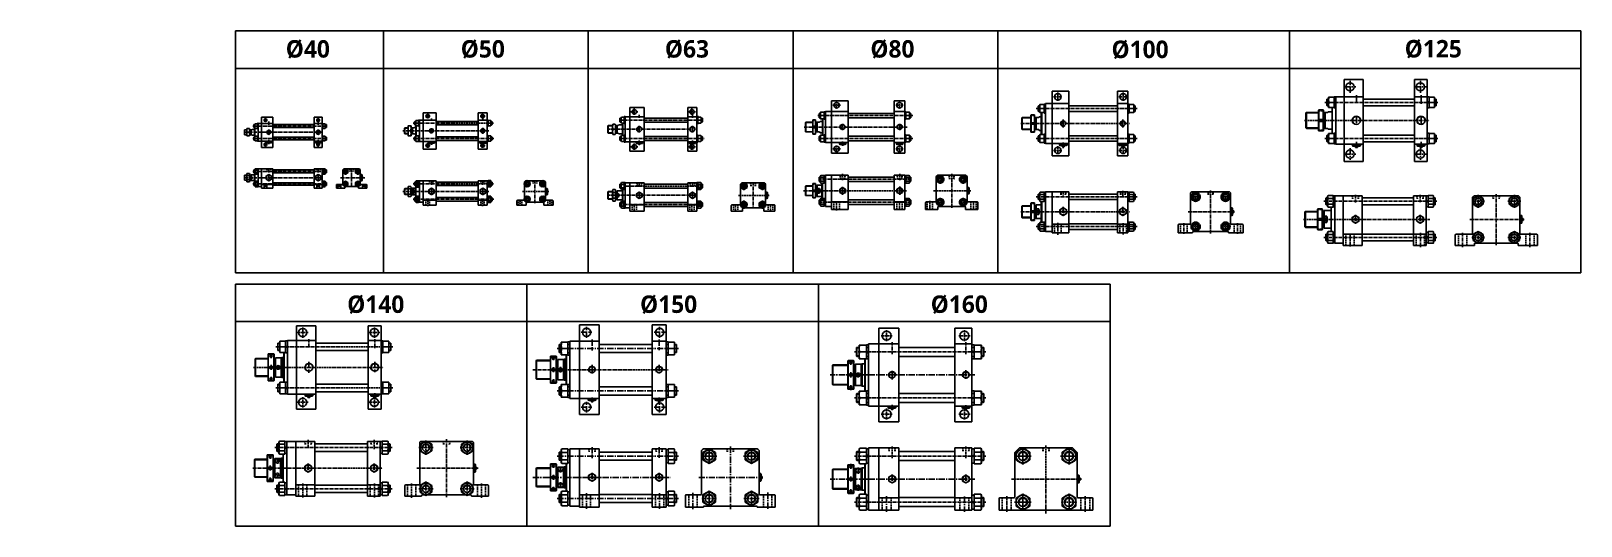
# Model space of a CAD drawing. Extents: x -819 to 5395, y -23 to 1964.
import ezdxf

# ---------------------------------------------------------------- set-up
doc = ezdxf.new("R2010")
doc.units = 0
doc.header["$LTSCALE"] = 10
doc.header["$MEASUREMENT"] = 0
for name, pattern in [('CENTER', [2, 1.25, -0.25, 0.25, -0.25]), ('CENTERX2', [4, 2.5, -0.5, 0.5, -0.5]), ('HIDDENX2', [0.75, 0.5, -0.25])]:
    doc.linetypes.add(name, pattern=pattern)
doc.layers.get('0').update_dxf_attribs({"linetype": 'CONTINUOUS'})
doc.layers.get('DEFPOINTS').update_dxf_attribs({"linetype": 'CONTINUOUS'})
for name, color, linetype in [('CEN', 1, 'CENTERX2'), ('CENTER', 1, 'CENTER'), ('CL', 1, 'CENTER'), ('DIM', 2, 'CONTINUOUS'), ('HID', 2, 'HIDDENX2'), ('ML', 7, 'CONTINUOUS')]:
    doc.layers.add(name, color=color, linetype=linetype)
doc.styles.add('GHS', font='romans', dxfattribs={"bigfont": 'ghs'})
doc.styles.add('문자', font='romans.shx')

msp = doc.modelspace()

# ---------------------------------------------------------------- texts
at = {"char_height": 70, "attachment_point": 1, "style": '문자'}
for s, insert in [('{\\fMalgun Gothic|b1|i0|c129|p50;%%C40}', (202.2, 1926.9)), ('{\\fMalgun Gothic|b1|i0|c129|p50;%%C50}', (903.7, 1926.9)), ('{\\fMalgun Gothic|b1|i0|c129|p50;%%C63}', (1722.2, 1926.9)), ('{\\fMalgun Gothic|b1|i0|c129|p50;%%C80}', (2546, 1926.9)), ('{\\fMalgun Gothic|b1|i0|c129|p50;%%C100}', (3512.7, 1925.1)), ('{\\fMalgun Gothic|b1|i0|c129|p50;%%C125}', (4688.3, 1927.6)), ('{\\fMalgun Gothic|b1|i0|c129|p50;%%C140}', (448.4, 902.4)), ('{\\fMalgun Gothic|b1|i0|c129|p50;%%C150}', (1622.6, 902.4)), ('{\\fMalgun Gothic|b1|i0|c129|p50;%%C160}', (2787.9, 902.4))]:
    msp.add_mtext_dynamic_manual_height_columns(s, width=124.533, gutter_width=16, heights=[-75.6], dxfattribs=dict(at, insert=insert))
at = {"layer": 'ML', "color": 2, "insert": (-819.3, 74.1), "char_height": 3, "attachment_point": 7, "style": 'GHS'}
msp.add_mtext('\\A1;', dxfattribs=at)

# ---------------------------------------------------------------- blocks, each defined once
blk = doc.blocks.new('A$C47060626')
at = {"layer": 'ML', "color": 1, "linetype": 'CENTER'}
for p, q in [((0, 14), (24.2, 14)), ((12.1, 27.9), (12.1, 0))]:
    blk.add_line(p, q, dxfattribs=at)
at = {"layer": 'ML'}
for p, q in [((12.1, 26.7), (1.1, 20.3)), ((1.1, 20.3), (1.1, 7.6)), ((1.1, 7.6), (12.1, 1.3)), ((23.1, 20.3), (12.1, 26.7)), ((12.1, 1.3), (23.1, 7.6)), ((23.1, 7.6), (23.1, 20.3))]:
    blk.add_line(p, q, dxfattribs=at)
for radius in [11, 7.1, 7]:
    blk.add_circle((12.1, 14), radius, dxfattribs=at)
for start, end in [(157.69056, 202.30944), (97.69056, 142.30944), (217.69056, 262.30944), (37.69056, 82.30944), (277.69056, 322.30944), (337.69056, 22.30944)]:
    blk.add_arc((12.1, 14), 11.9, start, end, dxfattribs=at)
at = {"layer": 'ML', "color": 2}
blk.add_arc((12.1, 14), 5.92, 261.21842, 189.43567, dxfattribs=at)
blk = doc.blocks.new('A$C1F606966')
at = {"layer": 'ML'}
for p, q in [((0, 24.5), (3.5, 24.5)), ((0, 24.5), (0, 0.9)), ((0, 0.9), (0, 24.5)), ((3.5, 15.4), (0, 11.9)), ((3.5, 13.5), (0, 10)), ((3.5, 0.9), (0, 0.9)), ((3.5, 0), (3.5, 25.4)), ((3.5, 25.4), (13.5, 25.4)), ((3.5, 24.5), (3.5, 0.9)), ((13.5, 19.1), (3.5, 19.1)), ((13.5, 6.4), (3.5, 6.4)), ((13.5, 0), (3.5, 0)), ((14.5, 22.2), (14.5, 3.2)), ((18.4, 19.7), (14.5, 19.7)), ((14.5, 5.7), (18.4, 5.7)), ((18.4, 19.7), (18.4, 5.7)), ((19.5, 18.6), (18.4, 19.7)), ((18.4, 5.7), (19.5, 6.8)), ((19.5, 6.8), (19.5, 18.6))]:
    blk.add_line(p, q, dxfattribs=at)
at = {"layer": 'ML', "color": 2}
for p, q in [((19.5, 18.6), (14.5, 18.6)), ((19.5, 6.8), (14.5, 6.8))]:
    blk.add_line(p, q, dxfattribs=at)
at = {"layer": 'ML'}
for centre, radius, start, end in [((8.9, 22.2), 5.62, 325.61575, 34.38425), ((-6.5, 12.7), 21, 342.41205, 17.58795), ((8.9, 3.2), 5.62, 325.61575, 34.38425)]:
    blk.add_arc(centre, radius, start, end, dxfattribs=at)
blk = doc.blocks.new('A$C12A86003')
at = {"layer": 'ML'}
for p, q in [((0, 0), (0, 41)), ((0, 41), (12, 41)), ((10.2, 20.5), (1.8, 20.5)), ((12, 41), (12, 0)), ((12, 0), (0, 0))]:
    blk.add_line(p, q, dxfattribs=at)
for centre, start, end in [((29.6, 30.7), 159.74384, 200.25616), ((29.6, 10.2), 159.74384, 200.25616), ((-17.6, 30.7), 339.74384, 20.25616), ((-17.6, 10.2), 339.74384, 20.25616)]:
    blk.add_arc(centre, 29.6, start, end, dxfattribs=at)

# ---------------------------------------------------------------- linework, layer by layer
for p, q in [((5395, 1963.8), (0, 1963.8)), ((0, 992.8), (0, 1963.8)), ((594, 992.8), (594, 1963.8)), ((1415, 992.8), (1415, 1963.8)), ((2236, 992.8), (2236, 1963.8)), ((3057, 992.8), (3057, 1963.8)), ((4226, 992.8), (4226, 1963.8)), ((5395, 992.8), (5395, 1963.8)), ((5395, 1813.8), (0, 1813.8)), ((131.5, 1512.3), (132, 1511.8)), ((131.5, 1512.3), (137.5, 1512.3)), ((132, 1511.8), (137, 1511.8)), ((137.5, 1512.3), (137, 1511.8)), ((329.5, 1512.3), (330, 1511.8)), ((329.5, 1512.3), (335.5, 1512.3)), ((330, 1511.8), (335, 1511.8)), ((335.5, 1512.3), (335, 1511.8)), ((783.2, 1510.5), (783.7, 1510)), ((783.2, 1510.5), (789.2, 1510.5)), ((783.7, 1510), (788.7, 1510)), ((789.2, 1510.5), (788.7, 1510)), ((989.2, 1510.5), (989.7, 1510)), ((989.2, 1510.5), (995.2, 1510.5)), ((989.7, 1510), (994.7, 1510)), ((995.2, 1510.5), (994.7, 1510)), ((1616.5, 1509.3), (1617, 1508.8)), ((1616.5, 1509.3), (1622.5, 1509.3)), ((1617, 1508.8), (1622, 1508.8)), ((1622.5, 1509.3), (1622, 1508.8)), ((1829.5, 1509.3), (1830, 1508.8)), ((1829.5, 1509.3), (1835.5, 1509.3)), ((1830, 1508.8), (1835, 1508.8)), ((1835.5, 1509.3), (1835, 1508.8)), ((2431.6, 1505.8), (2432.1, 1505.3)), ((2431.6, 1505.8), (2437.6, 1505.8)), ((2432.1, 1505.3), (2437.1, 1505.3)), ((2437.6, 1505.8), (2437.1, 1505.3)), ((2660.6, 1505.8), (2661.1, 1505.3)), ((2660.6, 1505.8), (2666.6, 1505.8)), ((2661.1, 1505.3), (2666.1, 1505.3)), ((2666.6, 1505.8), (2666.1, 1505.3)), ((510.9, 1372), (510.9, 1378)), ((510.9, 1378), (511.4, 1377.5)), ((510.9, 1372), (511.4, 1372.5)), ((511.4, 1372.5), (511.4, 1377.5)), ((1253.5, 1316.6), (1253.5, 1322.6)), ((1253.5, 1322.6), (1254, 1322.1)), ((1253.5, 1316.6), (1254, 1317.1)), ((1254, 1317.1), (1254, 1322.1)), ((2135.7, 1301.1), (2135.7, 1307.1)), ((2135.7, 1307.1), (2136.2, 1306.6)), ((2136.2, 1301.6), (2136.2, 1306.6)), ((2944.4, 1319.6), (2944.4, 1325.6)), ((2944.4, 1325.6), (2944.9, 1325.1)), ((2944.4, 1319.6), (2944.9, 1320.1)), ((2944.9, 1320.1), (2944.9, 1325.1)), ((2135.7, 1301.1), (2136.2, 1301.6)), ((5395, 992.8), (0, 992.8)), ((3507, 948.4), (0, 948.4)), ((0, 948.4), (0, -22.6)), ((1169, -22.6), (1169, 948.4)), ((2338, -22.6), (2338, 948.4)), ((3507, -22.6), (3507, 948.4)), ((3507, 798.4), (0, 798.4)), ((3507, -22.6), (0, -22.6)), ((3507, -22.6), (0, -22.6))]:
    msp.add_line(p, q)
at = {"color": 7, "linetype": 'Continuous'}
for p, q in [((121.8, 1515.8), (121.8, 1520.2)), ((121.8, 1520.2), (134.5, 1520.2)), ((122.5, 1522.2), (146.5, 1522.2)), ((122.5, 1520.2), (122.5, 1522.2)), ((125, 1514.8), (144.1, 1514.8)), ((128.2, 1515.8), (128.2, 1520.2)), ((131.5, 1512.3), (131.5, 1514.8)), ((134.5, 1520.2), (147.2, 1520.2)), ((137.5, 1512.3), (137.5, 1514.8)), ((140.9, 1515.8), (140.9, 1520.2)), ((146.5, 1520.2), (146.5, 1522.2)), ((147.2, 1515.8), (147.2, 1520.2)), ((319.8, 1515.8), (319.8, 1520.2)), ((319.8, 1520.2), (332.5, 1520.2)), ((320.5, 1522.2), (344.5, 1522.2)), ((320.5, 1520.2), (320.5, 1522.2)), ((323, 1514.8), (342.1, 1514.8)), ((326.2, 1515.8), (326.2, 1520.2)), ((329.5, 1512.3), (329.5, 1514.8)), ((332.5, 1520.2), (345.2, 1520.2)), ((335.5, 1512.3), (335.5, 1514.8)), ((338.9, 1515.8), (338.9, 1520.2)), ((344.5, 1520.2), (344.5, 1522.2)), ((345.2, 1515.8), (345.2, 1520.2)), ((773.5, 1514), (773.5, 1518.4)), ((773.5, 1518.4), (786.2, 1518.4)), ((774.2, 1520.4), (798.2, 1520.4)), ((774.2, 1518.4), (774.2, 1520.4)), ((776.7, 1513), (795.8, 1513)), ((779.9, 1514), (779.9, 1518.4)), ((783.2, 1510.5), (783.2, 1513)), ((786.2, 1518.4), (798.9, 1518.4)), ((789.2, 1510.5), (789.2, 1513)), ((792.6, 1514), (792.6, 1518.4)), ((798.2, 1518.4), (798.2, 1520.4)), ((798.9, 1514), (798.9, 1518.4)), ((979.5, 1514), (979.5, 1518.4)), ((979.5, 1518.4), (992.2, 1518.4)), ((980.2, 1520.4), (1004.2, 1520.4)), ((980.2, 1518.4), (980.2, 1520.4)), ((982.7, 1513), (1001.8, 1513)), ((985.9, 1514), (985.9, 1518.4)), ((989.2, 1510.5), (989.2, 1513)), ((992.2, 1518.4), (1004.9, 1518.4)), ((995.2, 1510.5), (995.2, 1513)), ((998.6, 1514), (998.6, 1518.4)), ((1004.2, 1518.4), (1004.2, 1520.4)), ((1004.9, 1514), (1004.9, 1518.4)), ((1606.8, 1512.8), (1606.8, 1517.2)), ((1606.8, 1517.2), (1619.5, 1517.2)), ((1607.5, 1519.2), (1631.5, 1519.2)), ((1607.5, 1517.2), (1607.5, 1519.2)), ((1610, 1511.8), (1629.1, 1511.8)), ((1613.2, 1512.8), (1613.2, 1517.2)), ((1616.5, 1509.3), (1616.5, 1511.8)), ((1619.5, 1517.2), (1632.2, 1517.2)), ((1622.5, 1509.3), (1622.5, 1511.8)), ((1625.9, 1512.8), (1625.9, 1517.2)), ((1631.5, 1517.2), (1631.5, 1519.2)), ((1632.2, 1512.8), (1632.2, 1517.2)), ((1819.8, 1512.8), (1819.8, 1517.2)), ((1819.8, 1517.2), (1832.5, 1517.2)), ((1820.5, 1519.2), (1844.5, 1519.2)), ((1820.5, 1517.2), (1820.5, 1519.2)), ((1823, 1511.8), (1842.1, 1511.8)), ((1826.2, 1512.8), (1826.2, 1517.2)), ((1829.5, 1509.3), (1829.5, 1511.8)), ((1832.5, 1517.2), (1845.2, 1517.2)), ((1835.5, 1509.3), (1835.5, 1511.8)), ((1838.9, 1512.8), (1838.9, 1517.2)), ((1844.5, 1517.2), (1844.5, 1519.2)), ((1845.2, 1512.8), (1845.2, 1517.2)), ((2421.9, 1509.3), (2421.9, 1513.7)), ((2421.9, 1513.7), (2434.6, 1513.7)), ((2422.6, 1515.7), (2446.6, 1515.7)), ((2422.6, 1513.7), (2422.6, 1515.7)), ((2425, 1508.3), (2444.1, 1508.3)), ((2428.2, 1509.3), (2428.2, 1513.7)), ((2431.6, 1505.8), (2431.6, 1508.3)), ((2434.6, 1513.7), (2447.3, 1513.7)), ((2437.6, 1505.8), (2437.6, 1508.3)), ((2440.9, 1509.3), (2440.9, 1513.7)), ((2446.6, 1513.7), (2446.6, 1515.7)), ((2447.3, 1509.3), (2447.3, 1513.7)), ((2650.9, 1509.3), (2650.9, 1513.7)), ((2650.9, 1513.7), (2663.6, 1513.7)), ((2651.6, 1515.7), (2675.6, 1515.7)), ((2651.6, 1513.7), (2651.6, 1515.7)), ((2654, 1508.3), (2673.1, 1508.3)), ((2657.2, 1509.3), (2657.2, 1513.7)), ((2660.6, 1505.8), (2660.6, 1508.3)), ((2663.6, 1513.7), (2676.3, 1513.7)), ((2666.6, 1505.8), (2666.6, 1508.3)), ((2669.9, 1509.3), (2669.9, 1513.7)), ((2675.6, 1513.7), (2675.6, 1515.7)), ((2676.3, 1509.3), (2676.3, 1513.7)), ((3303.7, 1505.2), (3303.7, 1510.2)), ((3303.7, 1510.2), (3310.1, 1510.2)), ((3304.7, 1510.2), (3304.7, 1512.2)), ((3304.7, 1512.2), (3333.9, 1512.2)), ((3306.9, 1504.2), (3331.7, 1504.2)), ((3310.1, 1510.2), (3334.9, 1510.2)), ((3311.5, 1505.2), (3311.5, 1510.2)), ((3315.3, 1504.5), (3315.3, 1504.5)), ((3315.3, 1499.7), (3315.3, 1504.2)), ((3315.3, 1499.7), (3315.8, 1499.2)), ((3323.3, 1499.7), (3315.3, 1499.7)), ((3315.8, 1499.2), (3322.8, 1499.2)), ((3323.3, 1499.7), (3322.8, 1499.2)), ((3323.3, 1499.7), (3323.3, 1504.2)), ((3327.1, 1505.2), (3327.1, 1510.2)), ((3333.9, 1510.2), (3333.9, 1512.2)), ((3334.9, 1505.2), (3334.9, 1510.2)), ((3542.7, 1505.2), (3542.7, 1510.2)), ((3542.7, 1510.2), (3549.1, 1510.2)), ((3543.7, 1510.2), (3543.7, 1512.2)), ((3543.7, 1512.2), (3572.9, 1512.2)), ((3545.9, 1504.2), (3570.7, 1504.2)), ((3549.1, 1510.2), (3573.9, 1510.2)), ((3550.5, 1505.2), (3550.5, 1510.2)), ((3554.3, 1504.5), (3554.3, 1504.5)), ((3554.3, 1499.7), (3554.3, 1504.2)), ((3554.3, 1499.7), (3554.8, 1499.2)), ((3562.3, 1499.7), (3554.3, 1499.7)), ((3554.8, 1499.2), (3561.8, 1499.2)), ((3562.3, 1499.7), (3561.8, 1499.2)), ((3562.3, 1499.7), (3562.3, 1504.2)), ((3566.1, 1505.2), (3566.1, 1510.2)), ((3572.9, 1510.2), (3572.9, 1512.2)), ((3573.9, 1505.2), (3573.9, 1510.2)), ((4479.3, 1502.7), (4479.3, 1507.7)), ((4479.3, 1507.7), (4485.6, 1507.7)), ((4480.3, 1507.7), (4480.3, 1509.7)), ((4480.3, 1509.7), (4509.4, 1509.7)), ((4482.4, 1501.7), (4507.3, 1501.7)), ((4485.6, 1507.7), (4510.4, 1507.7)), ((4487.1, 1502.7), (4487.1, 1507.7)), ((4490.9, 1502), (4490.9, 1502)), ((4490.9, 1497.2), (4490.9, 1501.7)), ((4490.9, 1497.2), (4491.4, 1496.7)), ((4498.9, 1497.2), (4490.9, 1497.2)), ((4491.4, 1496.7), (4498.4, 1496.7)), ((4498.9, 1497.2), (4498.4, 1496.7)), ((4498.9, 1497.2), (4498.9, 1501.7)), ((4502.6, 1502.7), (4502.6, 1507.7)), ((4509.4, 1507.7), (4509.4, 1509.7)), ((4510.4, 1502.7), (4510.4, 1507.7)), ((4738.3, 1502.7), (4738.3, 1507.7)), ((4738.3, 1507.7), (4744.6, 1507.7)), ((4739.3, 1507.7), (4739.3, 1509.7)), ((4739.3, 1509.7), (4768.4, 1509.7)), ((4741.4, 1501.7), (4766.3, 1501.7)), ((4744.6, 1507.7), (4769.4, 1507.7)), ((4746.1, 1502.7), (4746.1, 1507.7)), ((4749.9, 1502), (4749.9, 1502)), ((4749.9, 1497.2), (4749.9, 1501.7)), ((4749.9, 1497.2), (4750.4, 1496.7)), ((4757.9, 1497.2), (4749.9, 1497.2)), ((4750.4, 1496.7), (4757.4, 1496.7)), ((4757.9, 1497.2), (4757.4, 1496.7)), ((4757.9, 1497.2), (4757.9, 1501.7)), ((4761.6, 1502.7), (4761.6, 1507.7)), ((4768.4, 1507.7), (4768.4, 1509.7)), ((4769.4, 1502.7), (4769.4, 1507.7)), ((501, 1363), (501, 1387)), ((503, 1387), (501, 1387)), ((507.5, 1387.7), (503, 1387.7)), ((503, 1375), (503, 1387.7)), ((507.5, 1381.3), (503, 1381.3)), ((503, 1362.3), (503, 1375)), ((507.5, 1368.6), (503, 1368.6)), ((508.4, 1365.4), (508.4, 1384.5)), ((510.9, 1378), (508.4, 1378)), ((510.9, 1372), (508.4, 1372)), ((503, 1363), (501, 1363)), ((507.5, 1362.3), (503, 1362.3)), ((1243.6, 1307.6), (1243.6, 1331.6)), ((1245.6, 1331.6), (1243.6, 1331.6)), ((1245.6, 1307.6), (1243.6, 1307.6)), ((1250, 1332.3), (1245.6, 1332.3)), ((1245.6, 1319.6), (1245.6, 1332.3)), ((1250, 1325.9), (1245.6, 1325.9)), ((1245.6, 1306.8), (1245.6, 1319.6)), ((1250, 1313.2), (1245.6, 1313.2)), ((1250, 1306.8), (1245.6, 1306.8)), ((1251, 1310), (1251, 1329.1)), ((1253.5, 1322.6), (1251, 1322.6)), ((1253.5, 1316.6), (1251, 1316.6)), ((2125.8, 1292.1), (2125.8, 1316.1)), ((2127.8, 1316.1), (2125.8, 1316.1)), ((2132.2, 1316.8), (2127.8, 1316.8)), ((2127.8, 1304.1), (2127.8, 1316.8)), ((2132.2, 1310.4), (2127.8, 1310.4)), ((2133.2, 1294.5), (2133.2, 1313.6)), ((2135.7, 1307.1), (2133.2, 1307.1)), ((2934.5, 1310.6), (2934.5, 1334.6)), ((2936.5, 1334.6), (2934.5, 1334.6)), ((2936.5, 1310.6), (2934.5, 1310.6)), ((2940.9, 1335.3), (2936.5, 1335.3)), ((2936.5, 1322.6), (2936.5, 1335.3)), ((2940.9, 1328.9), (2936.5, 1328.9)), ((2936.5, 1309.9), (2936.5, 1322.6)), ((2940.9, 1316.2), (2936.5, 1316.2)), ((2940.9, 1309.9), (2936.5, 1309.9)), ((2941.9, 1313), (2941.9, 1332.1)), ((2944.4, 1325.6), (2941.9, 1325.6)), ((2944.4, 1319.6), (2941.9, 1319.6)), ((2127.8, 1292.1), (2125.8, 1292.1)), ((2127.8, 1291.4), (2127.8, 1304.1)), ((2132.2, 1297.7), (2127.8, 1297.7)), ((2132.2, 1291.4), (2127.8, 1291.4)), ((2135.7, 1301.1), (2133.2, 1301.1)), ((3989.9, 1224), (3989.9, 1253.2)), ((3991.9, 1253.2), (3989.9, 1253.2)), ((3996.9, 1254.2), (3991.9, 1254.2)), ((3991.9, 1229.4), (3991.9, 1254.2)), ((3996.9, 1246.4), (3991.9, 1246.4)), ((3997.9, 1226.2), (3997.9, 1251)), ((3991.9, 1224), (3989.9, 1224)), ((3996.9, 1230.8), (3991.9, 1230.8)), ((3991.9, 1223), (3991.9, 1229.4)), ((3996.9, 1223), (3991.9, 1223)), ((3997.7, 1234.6), (3997.7, 1234.6)), ((4002.4, 1242.6), (3997.9, 1242.6)), ((4002.4, 1234.6), (3997.9, 1234.6)), ((4002.4, 1242.6), (4002.9, 1242.1)), ((4002.4, 1242.6), (4002.4, 1234.6)), ((4002.4, 1234.6), (4002.9, 1235.1)), ((4002.9, 1235.1), (4002.9, 1242.1)), ((5150.3, 1193.2), (5150.3, 1222.4)), ((5152.3, 1222.4), (5150.3, 1222.4)), ((5152.3, 1193.2), (5150.3, 1193.2)), ((5157.3, 1223.4), (5152.3, 1223.4)), ((5152.3, 1198.6), (5152.3, 1223.4)), ((5157.3, 1215.6), (5152.3, 1215.6)), ((5157.3, 1200), (5152.3, 1200)), ((5152.3, 1192.2), (5152.3, 1198.6)), ((5157.3, 1192.2), (5152.3, 1192.2)), ((5158.1, 1203.8), (5158.1, 1203.8)), ((5158.3, 1195.4), (5158.3, 1220.2)), ((5162.8, 1211.8), (5158.3, 1211.8)), ((5162.8, 1203.8), (5158.3, 1203.8)), ((5162.8, 1211.8), (5163.3, 1211.3)), ((5162.8, 1211.8), (5162.8, 1203.8)), ((5162.8, 1203.8), (5163.3, 1204.3)), ((5163.3, 1204.3), (5163.3, 1211.3)), ((279.6, 499.2), (279.6, 504.2)), ((279.6, 504.2), (286, 504.2)), ((280.6, 504.2), (280.6, 506.2)), ((280.6, 506.2), (309.8, 506.2)), ((282.8, 498.2), (307.6, 498.2)), ((286, 504.2), (310.8, 504.2)), ((287.4, 499.2), (287.4, 504.2)), ((291.2, 498.5), (291.2, 498.5)), ((291.2, 493.7), (291.2, 498.2)), ((299.2, 493.7), (299.2, 498.2)), ((303, 499.2), (303, 504.2)), ((309.8, 504.2), (309.8, 506.2)), ((310.8, 499.2), (310.8, 504.2)), ((543.6, 499.2), (543.6, 504.2)), ((543.6, 504.2), (550, 504.2)), ((544.6, 504.2), (544.6, 506.2)), ((544.6, 506.2), (573.8, 506.2)), ((546.8, 498.2), (571.6, 498.2)), ((550, 504.2), (574.8, 504.2)), ((551.4, 499.2), (551.4, 504.2)), ((555.2, 498.5), (555.2, 498.5)), ((555.2, 493.7), (555.2, 498.2)), ((563.2, 493.7), (563.2, 498.2)), ((567, 499.2), (567, 504.2)), ((573.8, 504.2), (573.8, 506.2)), ((574.8, 499.2), (574.8, 504.2)), ((291.2, 493.7), (291.7, 493.2)), ((299.2, 493.7), (291.2, 493.7)), ((291.7, 493.2), (298.7, 493.2)), ((299.2, 493.7), (298.7, 493.2)), ((555.2, 493.7), (555.7, 493.2)), ((563.2, 493.7), (555.2, 493.7)), ((555.7, 493.2), (562.7, 493.2)), ((563.2, 493.7), (562.7, 493.2)), ((1414.4, 482.6), (1414.4, 487.6)), ((1414.4, 487.6), (1420.7, 487.6)), ((1415.4, 487.6), (1415.4, 489.6)), ((1415.4, 489.6), (1444.6, 489.6)), ((1417.6, 481.6), (1442.4, 481.6)), ((1420.7, 487.6), (1445.6, 487.6)), ((1422.2, 482.6), (1422.2, 487.6)), ((1426, 481.9), (1426, 481.9)), ((1426, 477.1), (1426, 481.6)), ((1426, 477.1), (1426.5, 476.6)), ((1434, 477.1), (1426, 477.1)), ((1426.5, 476.6), (1433.5, 476.6)), ((1434, 477.1), (1433.5, 476.6)), ((1434, 477.1), (1434, 481.6)), ((1437.8, 482.6), (1437.8, 487.6)), ((1444.6, 487.6), (1444.6, 489.6)), ((1445.6, 482.6), (1445.6, 487.6)), ((1683.4, 482.6), (1683.4, 487.6)), ((1683.4, 487.6), (1689.7, 487.6)), ((1684.4, 487.6), (1684.4, 489.6)), ((1684.4, 489.6), (1713.6, 489.6)), ((1686.6, 481.6), (1711.4, 481.6)), ((1689.7, 487.6), (1714.6, 487.6)), ((1691.2, 482.6), (1691.2, 487.6)), ((1695, 481.9), (1695, 481.9)), ((1695, 477.1), (1695, 481.6)), ((1695, 477.1), (1695.5, 476.6)), ((1703, 477.1), (1695, 477.1)), ((1695.5, 476.6), (1702.5, 476.6)), ((1703, 477.1), (1702.5, 476.6)), ((1703, 477.1), (1703, 481.6)), ((1706.8, 482.6), (1706.8, 487.6)), ((1713.6, 487.6), (1713.6, 489.6)), ((1714.6, 482.6), (1714.6, 487.6)), ((2617.3, 451.5), (2617.3, 456.6)), ((2617.3, 456.6), (2623.6, 456.6)), ((2618.3, 456.6), (2618.3, 458.6)), ((2618.3, 458.6), (2647.5, 458.6)), ((2620.5, 450.6), (2645.3, 450.6)), ((2623.6, 456.6), (2648.5, 456.6)), ((2625.1, 451.5), (2625.1, 456.6)), ((2628.9, 450.8), (2628.9, 450.8)), ((2628.9, 446.1), (2628.9, 450.6)), ((2628.9, 446.1), (2629.4, 445.6)), ((2636.9, 446.1), (2628.9, 446.1)), ((2629.4, 445.6), (2636.4, 445.6)), ((2636.9, 446.1), (2636.4, 445.6)), ((2636.9, 446.1), (2636.9, 450.6)), ((2640.7, 451.5), (2640.7, 456.6)), ((2647.5, 456.6), (2647.5, 458.6)), ((2648.5, 451.5), (2648.5, 456.6)), ((2913.3, 451.5), (2913.3, 456.6)), ((2913.3, 456.6), (2919.6, 456.6)), ((2914.3, 456.6), (2914.3, 458.6)), ((2914.3, 458.6), (2943.5, 458.6)), ((2916.5, 450.6), (2941.3, 450.6)), ((2919.6, 456.6), (2944.5, 456.6)), ((2921.1, 451.5), (2921.1, 456.6)), ((2924.9, 450.8), (2924.9, 450.8)), ((2924.9, 446.1), (2924.9, 450.6)), ((2924.9, 446.1), (2925.4, 445.6)), ((2932.9, 446.1), (2924.9, 446.1)), ((2925.4, 445.6), (2932.4, 445.6)), ((2932.9, 446.1), (2932.4, 445.6)), ((2932.9, 446.1), (2932.9, 450.6)), ((2936.7, 451.5), (2936.7, 456.6)), ((2943.5, 456.6), (2943.5, 458.6)), ((2944.5, 451.5), (2944.5, 456.6)), ((954.3, 194.8), (954.3, 224)), ((956.3, 224), (954.3, 224)), ((956.3, 194.8), (954.3, 194.8)), ((961.3, 225), (956.3, 225)), ((956.3, 200.2), (956.3, 225)), ((961.3, 217.2), (956.3, 217.2)), ((961.3, 201.6), (956.3, 201.6)), ((956.3, 193.8), (956.3, 200.2)), ((961.3, 193.8), (956.3, 193.8)), ((962, 205.4), (962, 205.4)), ((962.3, 197), (962.3, 221.8)), ((966.8, 213.4), (962.3, 213.4)), ((966.8, 205.4), (962.3, 205.4)), ((966.8, 213.4), (967.3, 212.9)), ((966.8, 213.4), (966.8, 205.4)), ((966.8, 205.4), (967.3, 205.9)), ((967.3, 205.9), (967.3, 212.9)), ((2099.5, 158.1), (2099.5, 187.3)), ((2101.5, 187.3), (2099.5, 187.3)), ((2106.5, 188.3), (2101.5, 188.3)), ((2101.5, 163.5), (2101.5, 188.3)), ((2101.5, 158.1), (2099.5, 158.1)), ((2106.5, 180.5), (2101.5, 180.5)), ((2106.5, 164.9), (2101.5, 164.9)), ((2101.5, 157.1), (2101.5, 163.5)), ((2106.5, 157.1), (2101.5, 157.1)), ((2107.2, 168.7), (2107.2, 168.7)), ((2107.5, 160.3), (2107.5, 185.1)), ((2112, 176.7), (2107.5, 176.7)), ((2112, 168.7), (2107.5, 168.7)), ((2112, 176.7), (2112.5, 176.2)), ((2112, 176.7), (2112, 168.7)), ((2112, 168.7), (2112.5, 169.2)), ((2112.5, 169.2), (2112.5, 176.2)), ((3375, 151.2), (3375, 180.3)), ((3377, 180.3), (3375, 180.3)), ((3377, 151.2), (3375, 151.2)), ((3382, 181.3), (3377, 181.3)), ((3377, 156.5), (3377, 181.3)), ((3382, 173.6), (3377, 173.6)), ((3382, 158), (3377, 158)), ((3377, 150.2), (3377, 156.5)), ((3382, 150.2), (3377, 150.2)), ((3382.7, 161.8), (3382.7, 161.8)), ((3383, 153.3), (3383, 178.2)), ((3387.5, 169.8), (3383, 169.8)), ((3387.5, 161.8), (3383, 161.8)), ((3387.5, 169.8), (3388, 169.3)), ((3387.5, 169.8), (3387.5, 161.8)), ((3387.5, 161.8), (3388, 162.3)), ((3388, 162.3), (3388, 169.3))]:
    msp.add_line(p, q, dxfattribs=at)
for points in [[(123.5, 1368.6), (134.5, 1362.3), (145.5, 1368.6), (145.5, 1381.3), (134.5, 1387.7), (123.5, 1381.3)], [(133.7, 1376.5), (132.8, 1375), (133.7, 1373.5), (135.4, 1373.5), (136.3, 1375), (135.4, 1376.5)], [(321.5, 1368.6), (332.5, 1362.3), (343.5, 1368.6), (343.5, 1381.3), (332.5, 1387.7), (321.5, 1381.3)], [(331.7, 1376.5), (330.8, 1375), (331.7, 1373.5), (333.4, 1373.5), (334.3, 1375), (333.4, 1376.5)], [(775.2, 1313.4), (786.2, 1307), (797.2, 1313.4), (797.2, 1326.1), (786.2, 1332.4), (775.2, 1326.1)], [(785.4, 1321.2), (784.5, 1319.7), (785.4, 1318.2), (787.1, 1318.2), (788, 1319.7), (787.1, 1321.2)], [(981.2, 1313.4), (992.2, 1307), (1003.2, 1313.4), (1003.2, 1326.1), (992.2, 1332.4), (981.2, 1326.1)], [(991.4, 1321.2), (990.5, 1319.7), (991.4, 1318.2), (993.1, 1318.2), (994, 1319.7), (993.1, 1321.2)], [(1608.5, 1297.9), (1619.5, 1291.6), (1630.5, 1297.9), (1630.5, 1310.6), (1619.5, 1317), (1608.5, 1310.6)], [(1618.7, 1305.8), (1617.8, 1304.3), (1618.7, 1302.8), (1620.4, 1302.8), (1621.3, 1304.3), (1620.4, 1305.8)], [(1821.5, 1297.9), (1832.5, 1291.6), (1843.5, 1297.9), (1843.5, 1310.6), (1832.5, 1317), (1821.5, 1310.6)], [(1831.7, 1305.8), (1830.8, 1304.3), (1831.7, 1302.8), (1833.4, 1302.8), (1834.3, 1304.3), (1833.4, 1305.8)], [(2423.6, 1316.2), (2434.6, 1309.9), (2445.6, 1316.2), (2445.6, 1328.9), (2434.6, 1335.3), (2423.6, 1328.9)], [(2433.7, 1324.1), (2432.8, 1322.6), (2433.7, 1321.1), (2435.4, 1321.1), (2436.3, 1322.6), (2435.4, 1324.1)], [(2652.6, 1316.2), (2663.6, 1309.9), (2674.6, 1316.2), (2674.6, 1328.9), (2663.6, 1335.3), (2652.6, 1328.9)], [(2662.7, 1324.1), (2661.8, 1322.6), (2662.7, 1321.1), (2664.4, 1321.1), (2665.3, 1322.6), (2664.4, 1324.1)], [(3305.8, 1230.8), (3319.3, 1223), (3332.8, 1230.8), (3332.8, 1246.4), (3319.3, 1254.2), (3305.8, 1246.4)], [(3544.8, 1230.8), (3558.3, 1223), (3571.8, 1230.8), (3571.8, 1246.4), (3558.3, 1254.2), (3544.8, 1246.4)], [(3317.9, 1241.1), (3316.4, 1238.6), (3317.9, 1236.1), (3320.8, 1236.1), (3322.2, 1238.6), (3320.8, 1241.1)], [(3556.9, 1241.1), (3555.4, 1238.6), (3556.9, 1236.1), (3559.8, 1236.1), (3561.2, 1238.6), (3559.8, 1241.1)], [(4477.4, 1200), (4490.9, 1192.2), (4504.4, 1200), (4504.4, 1215.6), (4490.9, 1223.4), (4477.4, 1215.6)], [(4489.4, 1210.3), (4488, 1207.8), (4489.4, 1205.3), (4492.3, 1205.3), (4493.7, 1207.8), (4492.3, 1210.3)], [(4736.4, 1200), (4749.9, 1192.2), (4763.4, 1200), (4763.4, 1215.6), (4749.9, 1223.4), (4736.4, 1215.6)], [(4748.4, 1210.3), (4747, 1207.8), (4748.4, 1205.3), (4751.3, 1205.3), (4752.7, 1207.8), (4751.3, 1210.3)], [(278.7, 201.6), (292.2, 193.8), (305.7, 201.6), (305.7, 217.2), (292.2, 225), (278.7, 217.2)], [(290.8, 211.9), (289.3, 209.4), (290.8, 206.9), (293.6, 206.9), (295.1, 209.4), (293.6, 211.9)], [(542.7, 201.6), (556.2, 193.8), (569.7, 201.6), (569.7, 217.2), (556.2, 225), (542.7, 217.2)], [(554.8, 211.9), (553.3, 209.4), (554.8, 206.9), (557.6, 206.9), (559.1, 209.4), (557.6, 211.9)], [(1416.5, 164.9), (1430, 157.1), (1443.5, 164.9), (1443.5, 180.5), (1430, 188.3), (1416.5, 180.5)], [(1685.5, 164.9), (1699, 157.1), (1712.5, 164.9), (1712.5, 180.5), (1699, 188.3), (1685.5, 180.5)], [(1428.5, 175.2), (1427.1, 172.7), (1428.5, 170.2), (1431.4, 170.2), (1432.9, 172.7), (1431.4, 175.2)], [(1697.5, 175.2), (1696.1, 172.7), (1697.5, 170.2), (1700.4, 170.2), (1701.9, 172.7), (1700.4, 175.2)], [(2619.4, 158), (2632.9, 150.2), (2646.4, 158), (2646.4, 173.6), (2632.9, 181.3), (2619.4, 173.6)], [(2631.4, 168.3), (2630, 165.8), (2631.4, 163.3), (2634.3, 163.3), (2635.8, 165.8), (2634.3, 168.3)], [(2915.4, 158), (2928.9, 150.2), (2942.4, 158), (2942.4, 173.6), (2928.9, 181.3), (2915.4, 173.6)], [(2927.4, 168.3), (2926, 165.8), (2927.4, 163.3), (2930.3, 163.3), (2931.8, 165.8), (2930.3, 168.3)]]:
    msp.add_lwpolyline(points, close=True, dxfattribs=at)
for centre, radius in [((134.5, 1375), 11), ((134.5, 1375), 2.5), ((332.5, 1375), 11), ((332.5, 1375), 2.5), ((786.2, 1319.7), 11), ((786.2, 1319.7), 2.5), ((992.2, 1319.7), 11), ((992.2, 1319.7), 2.5), ((1619.5, 1304.3), 11), ((1619.5, 1304.3), 2.5), ((1832.5, 1304.3), 11), ((1832.5, 1304.3), 2.5), ((2434.6, 1322.6), 11), ((2434.6, 1322.6), 2.5), ((2663.6, 1322.6), 11), ((2663.6, 1322.6), 2.5), ((3319.3, 1238.6), 13.5), ((3558.3, 1238.6), 13.5), ((3319.3, 1238.6), 3.5), ((3558.3, 1238.6), 3.5), ((4490.9, 1207.8), 13.5), ((4490.9, 1207.8), 3.5), ((4749.9, 1207.8), 13.5), ((4749.9, 1207.8), 3.5), ((292.2, 209.4), 13.5), ((292.2, 209.4), 3.5), ((556.2, 209.4), 13.5), ((556.2, 209.4), 3.5), ((1430, 172.7), 13.5), ((1430, 172.7), 3.5), ((1699, 172.7), 13.5), ((1699, 172.7), 3.5), ((2632.9, 165.8), 13.5), ((2632.9, 165.8), 3.5), ((2928.9, 165.8), 13.5), ((2928.9, 165.8), 3.5)]:
    msp.add_circle(centre, radius, dxfattribs=at)
for centre, radius, start, end in [((125, 1520.4), 5.62, 235.61575, 270), ((125, 1520.4), 5.62, 235.61575, 304.38425), ((134.5, 1535.8), 21, 252.41205, 270), ((134.5, 1535.8), 21, 270, 287.58795), ((144.1, 1520.4), 5.62, 235.61575, 304.38425), ((323, 1520.4), 5.62, 235.61575, 270), ((323, 1520.4), 5.62, 235.61575, 304.38425), ((332.5, 1535.8), 21, 252.41205, 270), ((332.5, 1535.8), 21, 270, 287.58795), ((342.1, 1520.4), 5.62, 235.61575, 304.38425), ((776.7, 1518.6), 5.62, 235.61575, 270), ((776.7, 1518.6), 5.62, 235.61575, 304.38425), ((786.2, 1534), 21, 252.41205, 270), ((786.2, 1534), 21, 270, 287.58795), ((795.8, 1518.6), 5.62, 235.61575, 304.38425), ((982.7, 1518.6), 5.62, 235.61575, 270), ((982.7, 1518.6), 5.62, 235.61575, 304.38425), ((992.2, 1534), 21, 252.41205, 270), ((992.2, 1534), 21, 270, 287.58795), ((1001.8, 1518.6), 5.62, 235.61575, 304.38425), ((1610, 1517.4), 5.62, 235.61575, 270), ((1610, 1517.4), 5.62, 235.61575, 304.38425), ((1619.5, 1532.8), 21, 252.41205, 270), ((1619.5, 1532.8), 21, 270, 287.58795), ((1629.1, 1517.4), 5.62, 235.61575, 304.38425), ((1823, 1517.4), 5.62, 235.61575, 270), ((1823, 1517.4), 5.62, 235.61575, 304.38425), ((1832.5, 1532.8), 21, 252.41205, 270), ((1832.5, 1532.8), 21, 270, 287.58795), ((1842.1, 1517.4), 5.62, 235.61575, 304.38425), ((2425, 1513.9), 5.62, 235.61575, 270), ((2425, 1513.9), 5.62, 235.61575, 304.38425), ((2434.6, 1529.3), 21, 252.41205, 270), ((2434.6, 1529.3), 21, 270, 287.58795), ((2444.1, 1513.9), 5.62, 235.61575, 304.38425), ((2654, 1513.9), 5.62, 235.61575, 270), ((2654, 1513.9), 5.62, 235.61575, 304.38425), ((2663.6, 1529.3), 21, 252.41205, 270), ((2663.6, 1529.3), 21, 270, 287.58795), ((2673.1, 1513.9), 5.62, 235.61575, 304.38425), ((3306.9, 1509.8), 5.62, 235.61575, 270), ((3307.6, 1512.4), 8.22, 241.70064, 298.29936), ((3319.3, 1535.6), 31.3, 255.61718, 270.01407), ((3319.3, 1535.6), 31.3, 269.98593, 284.38282), ((3331, 1512.4), 8.22, 241.70064, 298.29936), ((3545.9, 1509.8), 5.62, 235.61575, 270), ((3546.6, 1512.4), 8.22, 241.70064, 298.29936), ((3558.3, 1535.6), 31.3, 255.61718, 270.01407), ((3558.3, 1535.6), 31.3, 269.98593, 284.38282), ((3570, 1512.4), 8.22, 241.70064, 298.29936), ((4482.4, 1507.3), 5.62, 235.61575, 270), ((4483.2, 1509.9), 8.22, 241.70064, 298.29936), ((4494.8, 1533.1), 31.3, 255.61718, 270.01407), ((4494.9, 1533.1), 31.3, 269.98593, 284.38282), ((4506.5, 1509.9), 8.22, 241.70064, 298.29936), ((4741.4, 1507.3), 5.62, 235.61575, 270), ((4742.2, 1509.9), 8.22, 241.70064, 298.29936), ((4753.8, 1533.1), 31.3, 255.61718, 270.01407), ((4753.9, 1533.1), 31.3, 269.98593, 284.38282), ((4765.5, 1509.9), 8.22, 241.70064, 298.29936), ((502.8, 1384.5), 5.62, 325.61575, 34.38425), ((487.4, 1375), 21, 0, 17.58795), ((487.4, 1375), 21, 342.41205, 0), ((502.8, 1365.4), 5.62, 325.61575, 34.38425), ((502.8, 1365.4), 5.62, 325.61575, 0), ((1245.3, 1329.1), 5.62, 325.61575, 34.38425), ((1229.9, 1319.6), 21, 0, 17.58795), ((1229.9, 1319.6), 21, 342.41205, 0), ((1245.3, 1310), 5.62, 325.61575, 34.38425), ((1245.3, 1310), 5.62, 325.61575, 0), ((2127.6, 1313.6), 5.62, 325.61575, 34.38425), ((2112.2, 1304.1), 21, 0, 17.58795), ((2936.3, 1332.1), 5.62, 325.61575, 34.38425), ((2920.9, 1322.6), 21, 0, 17.58795), ((2920.9, 1322.6), 21, 342.41205, 0), ((2936.3, 1313), 5.62, 325.61575, 34.38425), ((2936.3, 1313), 5.62, 325.61575, 0), ((2112.2, 1304.1), 21, 342.41205, 0), ((2127.6, 1294.5), 5.62, 325.61575, 34.38425), ((2127.6, 1294.5), 5.62, 325.61575, 0), ((3989.7, 1250.3), 8.22, 331.70064, 28.29936), ((3966.6, 1238.6), 31.3, 359.98593, 14.38282), ((3966.6, 1238.6), 31.3, 345.61718, 0.01407), ((3989.7, 1226.9), 8.22, 331.70064, 28.29936), ((3992.3, 1226.2), 5.62, 325.61575, 0), ((5150.1, 1219.5), 8.22, 331.70064, 28.29936), ((5127, 1207.8), 31.3, 359.98593, 14.38282), ((5127, 1207.8), 31.3, 345.61718, 0.01407), ((5150.1, 1196.1), 8.22, 331.70064, 28.29936), ((5152.7, 1195.4), 5.62, 325.61575, 0), ((282.8, 503.9), 5.62, 235.61575, 270), ((283.5, 506.4), 8.22, 241.70064, 298.29936), ((295.2, 529.6), 31.3, 255.61718, 270.01407), ((295.2, 529.6), 31.3, 269.98593, 284.38282), ((306.9, 506.4), 8.22, 241.70064, 298.29936), ((546.8, 503.9), 5.62, 235.61575, 270), ((547.5, 506.4), 8.22, 241.70064, 298.29936), ((559.2, 529.6), 31.3, 255.61718, 270.01407), ((559.2, 529.6), 31.3, 269.98593, 284.38282), ((570.9, 506.4), 8.22, 241.70064, 298.29936), ((1417.6, 487.2), 5.62, 235.61575, 270), ((1418.3, 489.8), 8.22, 241.70064, 298.29936), ((1430, 513), 31.3, 255.61718, 270.01407), ((1430, 513), 31.3, 269.98593, 284.38282), ((1441.7, 489.8), 8.22, 241.70064, 298.29936), ((1686.6, 487.2), 5.62, 235.61575, 270), ((1687.3, 489.8), 8.22, 241.70064, 298.29936), ((1699, 513), 31.3, 255.61718, 270.01407), ((1699, 513), 31.3, 269.98593, 284.38282), ((1710.7, 489.8), 8.22, 241.70064, 298.29936), ((2620.5, 456.2), 5.62, 235.61575, 270), ((2621.2, 458.8), 8.22, 241.70064, 298.29936), ((2632.9, 481.9), 31.3, 255.61718, 270.01407), ((2632.9, 481.9), 31.3, 269.98593, 284.38282), ((2644.6, 458.8), 8.22, 241.70064, 298.29936), ((2916.5, 456.2), 5.62, 235.61575, 270), ((2917.2, 458.8), 8.22, 241.70064, 298.29936), ((2928.9, 481.9), 31.3, 255.61718, 270.01407), ((2928.9, 481.9), 31.3, 269.98593, 284.38282), ((2940.6, 458.8), 8.22, 241.70064, 298.29936), ((954.1, 221.1), 8.22, 331.70064, 28.29936), ((931, 209.4), 31.3, 359.98593, 14.38282), ((931, 209.4), 31.3, 345.61718, 0.01407), ((954.1, 197.7), 8.22, 331.70064, 28.29936), ((956.7, 197), 5.62, 325.61575, 0), ((2099.2, 184.4), 8.22, 331.70064, 28.29936), ((2076.1, 172.7), 31.3, 359.98593, 14.38282), ((2076.1, 172.7), 31.3, 345.61718, 0.01407), ((2099.2, 161), 8.22, 331.70064, 28.29936), ((2101.8, 160.3), 5.62, 325.61575, 0), ((3374.7, 177.5), 8.22, 331.70064, 28.29936), ((3351.6, 165.8), 31.3, 359.98593, 14.38282), ((3351.6, 165.8), 31.3, 345.61718, 0.01407), ((3374.7, 154.1), 8.22, 331.70064, 28.29936), ((3377.3, 153.3), 5.62, 325.61575, 0)]:
    msp.add_arc(centre, radius, start, end, dxfattribs=at)
at = {"layer": 'CEN'}
for p, q in [((4468.9, 1716.1), (4468.9, 1763.4)), ((4750.9, 1716.1), (4750.9, 1763.4)), ((4445.2, 1739.7), (4492.5, 1739.7)), ((4494.9, 1705.7), (4494.9, 1673.6)), ((4727.2, 1739.7), (4774.5, 1739.7)), ((4753.9, 1705.7), (4753.9, 1671.6)), ((761.7, 1622.2), (776.2, 1622.2)), ((771.2, 1613.3), (771.2, 1631.4)), ((981.7, 1622.2), (1001.3, 1622.2)), ((991.2, 1613.3), (991.2, 1631.4)), ((4494.9, 1618.2), (4494.9, 1591.4)), ((4753.9, 1617.5), (4753.9, 1591.4)), ((112.7, 1606.2), (128.4, 1606.2)), ((120.5, 1598.7), (120.5, 1614.1)), ((323.7, 1606.2), (339.4, 1606.2)), ((331.5, 1598.7), (331.5, 1614.1)), ((3319.3, 1608.1), (3319.3, 1576.4)), ((3558.3, 1608.1), (3558.3, 1576.4)), ((112.7, 1508.2), (128.4, 1508.2)), ((120.5, 1500.7), (120.5, 1516.1)), ((323.7, 1508.2), (339.4, 1508.2)), ((331.5, 1500.7), (331.5, 1516.1)), ((761.7, 1504.2), (776.2, 1504.2)), ((771.2, 1495.3), (771.2, 1513.4)), ((981.7, 1504.2), (1001.3, 1504.2)), ((991.2, 1495.3), (991.2, 1513.4)), ((4468.9, 1493.4), (4468.9, 1446.1)), ((4494.9, 1494), (4494.9, 1518.7)), ((4750.9, 1493.4), (4750.9, 1446.1)), ((4753.9, 1494), (4753.9, 1518.7)), ((4445.2, 1469.7), (4492.5, 1469.7)), ((4727.2, 1469.7), (4774.5, 1469.7)), ((3319.3, 1258.5), (3319.3, 1218.8)), ((3558.3, 1258.5), (3558.3, 1218.8)), ((4490.9, 1226.1), (4490.9, 1189.5)), ((4749.9, 1226.1), (4749.9, 1189.5)), ((1385.8, 754.6), (1429.8, 754.6)), ((1408, 733), (1408, 776)), ((1678.8, 754.6), (1722.8, 754.6)), ((1701, 733), (1701, 776)), ((1290.8, 689.6), (1777.2, 689.6)), ((1430, 725.6), (1430, 681.8)), ((1699, 725.6), (1699, 682.5)), ((143.2, 669.5), (143.2, 651.4)), ((143.2, 624.2), (143.2, 604)), ((295.2, 636), (295.2, 591.4)), ((559.2, 636), (559.2, 594.1)), ((1275, 660.4), (1275, 642.3)), ((1430, 623.9), (1430, 588.2)), ((1699, 623.9), (1699, 587.6)), ((2467.9, 644.3), (2467.9, 624.7)), ((125.1, 613.7), (160.4, 613.7)), ((143.2, 558), (143.2, 576)), ((1256.8, 604.6), (1292.1, 604.6)), ((1275, 615.1), (1275, 594.9)), ((1275, 548.9), (1275, 566.9)), ((1303.5, 593.6), (1303.5, 615.9)), ((1416.7, 604.6), (1443.3, 604.6)), ((1430, 617.9), (1430, 591.2)), ((1685.7, 604.6), (1712.3, 604.6)), ((2964.4, 583.6), (2384.5, 583.6)), ((2449.7, 583.6), (2485, 583.6)), ((2449.7, 583.6), (2485, 583.6)), ((2467.9, 594.1), (2467.9, 573.8)), ((2496.4, 593.9), (2496.4, 583.6)), ((2496.4, 573.2), (2496.4, 583.6)), ((2632.9, 600), (2632.9, 565.4)), ((2928.9, 602.9), (2928.9, 565.5)), ((295.2, 509.4), (295.2, 491.9)), ((559.2, 509.8), (559.2, 491.1)), ((1290.8, 519.6), (1777.2, 519.6)), ((2467.9, 522.8), (2467.9, 542.4)), ((1385.8, 454.6), (1429.8, 454.6)), ((1408, 433), (1408, 476)), ((1430, 493.4), (1430, 472.6)), ((1678.8, 454.6), (1722.8, 454.6)), ((1699, 493.5), (1699, 472.6)), ((1701, 433), (1701, 476)), ((2632.9, 463), (2632.9, 441.6)), ((2928.9, 462.7), (2928.9, 442.6)), ((140.2, 265.2), (140.2, 247.1)), ((1290.8, 257.7), (1777.2, 257.7)), ((1430, 293.7), (1430, 249.9)), ((1699, 293.7), (1699, 250.5)), ((1984.5, 296.4), (1984.5, 44.9)), ((122.1, 209.4), (157.4, 209.4)), ((140.2, 219.9), (140.2, 199.7)), ((292.2, 227.7), (292.2, 191.1)), ((556.2, 227.7), (556.2, 191.1)), ((1275, 228.5), (1275, 210.4)), ((1303.5, 216.7), (1303.5, 191.4)), ((1430, 191), (1430, 154.4)), ((1699, 191), (1699, 154.4)), ((2467.9, 226.5), (2467.9, 206.9)), ((2496.4, 212.3), (2496.4, 187)), ((140.2, 153.7), (140.2, 171.7)), ((1192.4, 172.7), (1743.8, 172.7)), ((1256.8, 172.7), (1292.1, 172.7)), ((1256.8, 172.7), (1292.1, 172.7)), ((1275, 183.2), (1275, 162.9)), ((1275, 117), (1275, 135)), ((1303.5, 128.7), (1303.5, 153.8)), ((1416.7, 172.7), (1443.3, 172.7)), ((1685.7, 172.7), (1712.3, 172.7)), ((1857.7, 172.7), (2115.4, 172.7)), ((2964.4, 165.8), (2384.5, 165.8)), ((2449.7, 165.8), (2485, 165.8)), ((2449.7, 165.8), (2485, 165.8)), ((2467.9, 176.3), (2467.9, 156)), ((2467.9, 105), (2467.9, 124.6)), ((2496.4, 119.2), (2496.4, 144.4)), ((2632.9, 184.2), (2632.9, 147.6)), ((2928.9, 184.1), (2928.9, 147.5)), ((1290.8, 87.7), (1777.2, 87.7)), ((1408, 108.7), (1408, 46.7)), ((1701, 108.7), (1701, 46.7)), ((1834.5, 109.9), (1834.5, 44.9)), ((2134.5, 111.8), (2134.5, 44.9)), ((2610.9, 96.8), (2610.9, 34.8)), ((2922.9, 95.8), (2922.9, 34.8))]:
    msp.add_line(p, q, dxfattribs=at)
at = {"layer": 'CEN', "color": 1, "linetype": 'CENTER'}
for p, q in [((1586, 1639.2), (1613.4, 1639.2)), ((1599.5, 1627.1), (1599.5, 1652.5)), ((1619.5, 1627.2), (1619.5, 1614.2)), ((1817, 1639.2), (1844.4, 1639.2)), ((1830.5, 1627.1), (1830.5, 1652.4)), ((1832.5, 1627.2), (1832.5, 1614.2)), ((33.5, 1557.2), (350.5, 1557.2)), ((70.5, 1582.2), (368.5, 1582.2)), ((134.5, 1600.2), (134.5, 1587.2)), ((332.5, 1600.2), (332.5, 1587.2)), ((1490.5, 1569.2), (1833.5, 1569.2)), ((1538.5, 1606.2), (1876.5, 1606.2)), ((70.5, 1532.2), (368.5, 1532.2)), ((134.5, 1527.2), (134.5, 1508.2)), ((332.5, 1527.2), (332.5, 1508.2)), ((1538.5, 1532.2), (1879.5, 1532.2)), ((1586, 1499.2), (1613.4, 1499.2)), ((1599.5, 1487.1), (1599.5, 1512.4)), ((1619.5, 1524.2), (1619.5, 1505.2)), ((1817, 1499.2), (1844.4, 1499.2)), ((1830.5, 1487.1), (1830.5, 1512.4)), ((1832.5, 1524.2), (1832.5, 1505.2)), ((33.5, 1375), (350.5, 1375)), ((70.5, 1400), (368.5, 1400)), ((134.5, 1413), (134.5, 1396)), ((134.5, 1389), (134.5, 1361)), ((332.5, 1413), (332.5, 1396)), ((332.5, 1389), (332.5, 1361)), ((422, 1375), (519, 1375)), ((466, 1413), (466, 1337)), ((70.5, 1350), (368.5, 1350)), ((120.5, 1351), (120.5, 1330)), ((331.5, 1351), (331.5, 1330)), ((417, 1351), (417, 1330)), ((515, 1351), (515, 1330)), ((1560.5, 1341.3), (1875.5, 1341.3)), ((1619.5, 1318.3), (1619.5, 1290.3)), ((1832.5, 1318.3), (1832.5, 1290.3)), ((2075.8, 1357.1), (2075.8, 1251.1)), ((1490.5, 1304.3), (1853.5, 1304.3)), ((1538.5, 1267.3), (1875.5, 1267.3)), ((1599.5, 1269.3), (1599.5, 1238.3)), ((1830.5, 1269.3), (1830.5, 1238.3)), ((2005.8, 1269.1), (2005.8, 1238.1)), ((2016.8, 1304.1), (2139.8, 1304.1)), ((2145.8, 1269.1), (2145.8, 1238.1))]:
    msp.add_line(p, q, dxfattribs=at)
at = {"layer": 'CEN', "color": 1, "linetype": 'CENTER', "ltscale": 1.5}
for p, q in [((134.5, 1568.5), (134.5, 1545.9)), ((332.5, 1568.5), (332.5, 1545.9)), ((1619.5, 1582.7), (1619.5, 1555.7)), ((1832.5, 1582.7), (1832.5, 1555.7)), ((428.6, 1400), (453.5, 1400)), ((441, 1413.2), (441, 1386.7)), ((503.5, 1400), (478.6, 1400)), ((491, 1413.2), (491, 1386.7)), ((428.6, 1350), (453.5, 1350)), ((441, 1336.7), (441, 1363.2)), ((503.5, 1350), (478.6, 1350)), ((491, 1336.7), (491, 1363.2)), ((1619.5, 1357.3), (1619.5, 1337.3)), ((1832.5, 1357.3), (1832.5, 1337.3))]:
    msp.add_line(p, q, dxfattribs=at)
at = {"layer": 'CEN', "ltscale": 0.2}
msp.add_line((992.2, 1612.4), (992.2, 1603), dxfattribs=at)
at = {"layer": 'CEN', "ltscale": 0.5}
msp.add_line((992.2, 1575), (992.2, 1551.2), dxfattribs=at)
at = {"layer": 'CEN', "color": 1, "ltscale": 0.2}
msp.add_line((992.2, 1506.8), (992.2, 1522.7), dxfattribs=at)
at = {"layer": 'CEN', "color": 1, "linetype": 'CENTER', "ltscale": 2}
for p, q in [((2023.7, 1341.1), (2054, 1341.1)), ((2038.8, 1357.4), (2038.8, 1324.7)), ((2128, 1341.1), (2097.7, 1341.1)), ((2112.8, 1357.4), (2112.8, 1324.7)), ((2023.7, 1267.1), (2054, 1267.1)), ((2038.8, 1250.7), (2038.8, 1283.4)), ((2128, 1267.1), (2097.7, 1267.1)), ((2112.8, 1250.7), (2112.8, 1283.4))]:
    msp.add_line(p, q, dxfattribs=at)
at = {"layer": 'CENTER'}
for p, q in [((2410.6, 1652.2), (2410.6, 1679.2)), ((2662.6, 1652.2), (2662.6, 1679.2)), ((3280, 1699.7), (3314.6, 1699.7)), ((3297.3, 1683.9), (3297.3, 1716.9)), ((3542, 1699.7), (3575.3, 1699.7)), ((3559.3, 1683.9), (3559.3, 1716.9)), ((776.2, 1622.2), (781.3, 1622.2)), ((2716.2, 1624.2), (2334.9, 1624.2)), ((2396, 1665.7), (2426, 1665.7)), ((2648, 1665.7), (2678, 1665.7)), ((3210.7, 1652.2), (3615.9, 1652.2)), ((4368.1, 1677.2), (4822.7, 1677.2)), ((1035.3, 1593.8), (713.5, 1593.9)), ((786.2, 1574.2), (786.2, 1552.1)), ((2692.8, 1578.2), (2278, 1578.2)), ((2434.6, 1589.7), (2434.6, 1565.9)), ((2663.6, 1589.7), (2663.6, 1566.2)), ((3148.8, 1592.2), (3584.8, 1592.2)), ((4286.2, 1604.7), (4786.8, 1604.7)), ((1035.8, 1532.3), (713.1, 1531.9)), ((776.2, 1504.2), (781.3, 1504.2)), ((2715.6, 1532.2), (2334.7, 1532.2)), ((2410.6, 1477.2), (2410.6, 1504.2)), ((2434.6, 1519.9), (2434.6, 1500.1)), ((2662.6, 1477.2), (2662.6, 1504.2)), ((2663.6, 1519.6), (2663.6, 1499.3)), ((3210.7, 1532.2), (3615.9, 1532.2)), ((3297.3, 1468.9), (3297.3, 1501.9)), ((3319.3, 1516.1), (3319.3, 1493.2)), ((3559.3, 1468.9), (3559.3, 1501.9)), ((4368.1, 1532.2), (4822.7, 1532.2)), ((2396, 1490.7), (2426, 1490.7)), ((2648, 1490.7), (2678, 1490.7)), ((3280, 1484.7), (3313.3, 1484.7)), ((3542, 1484.7), (3575.3, 1484.7)), ((2709.6, 1368.6), (2344.3, 1368.6)), ((2434.6, 1391.1), (2434.6, 1364.8)), ((2663.6, 1391.1), (2663.6, 1365.2)), ((2872, 1389.9), (2872, 1253.5)), ((1035.3, 1350.3), (713.5, 1350.4)), ((786.2, 1334.8), (786.2, 1304.7)), ((992.2, 1334.8), (992.2, 1304.7)), ((1150.7, 1319.7), (1255.7, 1319.5)), ((1201.3, 1365.2), (1201.2, 1272.2)), ((2690.8, 1322.6), (2278.4, 1322.6)), ((2434.6, 1339), (2434.6, 1305.3)), ((2663.6, 1339.1), (2663.6, 1305.5)), ((2799.1, 1322.6), (2949.3, 1322.6)), ((3319.3, 1321.6), (3319.3, 1296)), ((3909.9, 1324.3), (3909.9, 1150.4)), ((4490.9, 1305.8), (4490.9, 1275.7)), ((4749.9, 1305.8), (4749.9, 1276.8)), ((5055.3, 1309.5), (5055.3, 1104)), ((1035.8, 1288.8), (713.1, 1288.4)), ((771.2, 1287.4), (771.2, 1261.4)), ((991.2, 1287.4), (991.2, 1261.4)), ((1142.2, 1287.7), (1142.2, 1261.7)), ((1260.2, 1287.7), (1260.2, 1261.7)), ((2707.5, 1276.6), (2343.6, 1276.6)), ((2410.6, 1280.6), (2410.6, 1241.6)), ((2662.6, 1280.6), (2662.6, 1244.6)), ((2784.5, 1281.6), (2784.5, 1243.6)), ((2959.5, 1280.6), (2959.5, 1244.6)), ((3210.7, 1298.6), (3615.9, 1298.6)), ((4364.1, 1280.3), (4818.7, 1280.3)), ((3148.8, 1238.6), (3584.8, 1238.6)), ((3297.3, 1194.6), (3297.3, 1145.6)), ((3559.3, 1192.6), (3559.3, 1147.6)), ((3802.4, 1192.6), (3802.4, 1149.6)), ((3820.4, 1238.6), (4003.7, 1238.6)), ((4017.4, 1192.6), (4017.4, 1149.6)), ((4282.2, 1207.8), (4788.9, 1207.8)), ((4949.4, 1207.8), (5167.4, 1207.8)), ((3210.7, 1178.6), (3615.9, 1178.6)), ((4364.1, 1135.3), (4818.7, 1135.3)), ((4468.9, 1151.8), (4468.9, 1096.8)), ((4750.9, 1153.8), (4750.9, 1096.8)), ((4920.3, 1153.8), (4920.3, 1094.8)), ((5190.3, 1153.8), (5190.3, 1094.8)), ((248.7, 753.7), (291.6, 753.7)), ((270.2, 733), (270.2, 774.5)), ((535.7, 753.7), (578.6, 753.7)), ((557.2, 733), (557.2, 774.5)), ((161.7, 696.2), (631.7, 696.2)), ((295.2, 727.2), (295.2, 692.4)), ((559.2, 727.2), (559.2, 690.5)), ((2588.8, 741.1), (2633.9, 741.1)), ((2900.8, 741.1), (2945.9, 741.1)), ((171.7, 622.8), (171.7, 603.9)), ((3008.9, 676.1), (2482.9, 676.1)), ((72.8, 613.7), (593.2, 613.7)), ((1192.4, 604.6), (1734.7, 604.6)), ((161.7, 531.2), (631.7, 531.2)), ((248.7, 473.7), (291.6, 473.7)), ((270.2, 453), (270.2, 494.5)), ((535.7, 473.7), (578.6, 473.7)), ((557.2, 453), (557.2, 494.5)), ((3008.9, 491.1), (2482.9, 491.1)), ((2588.8, 426.1), (2633.9, 426.1)), ((2900.8, 426.1), (2945.9, 426.1)), ((292.2, 322.9), (292.2, 288.1)), ((556.2, 322.9), (556.2, 286.2)), ((846.8, 325.4), (846.8, 90.4)), ((158.7, 291.9), (628.7, 291.9)), ((168.7, 249.4), (168.7, 226.7)), ((3250, 300.7), (3250, 25.7)), ((69.8, 209.4), (590.2, 209.4)), ((168.7, 169.5), (168.7, 192.1)), ((727.2, 209.4), (973, 209.4)), ((158.7, 126.9), (628.7, 126.9)), ((270.2, 148.4), (270.2, 91.4)), ((557.2, 148.4), (557.2, 91.4)), ((706.8, 148.4), (706.8, 90.4)), ((986.8, 148.4), (986.8, 90.4)), ((3111.2, 165.8), (3392.8, 165.8)), ((3092.5, 96.8), (3092.5, 34.8)), ((3407.5, 96.8), (3407.5, 34.8))]:
    msp.add_line(p, q, dxfattribs=at)
at = {"layer": 'CENTER', "color": 1}
for p, q in [((1016.8, 1563.2), (671.8, 1563.2)), ((1016.8, 1319.7), (671.8, 1319.7))]:
    msp.add_line(p, q, dxfattribs=at)
at = {"layer": 'CENTER', "ltscale": 0.5}
msp.add_line((786.2, 1612.3), (786.2, 1602.3), dxfattribs=at)
at = {"layer": 'CENTER', "ltscale": 0.3}
msp.add_line((786.2, 1522.1), (786.2, 1507.5), dxfattribs=at)
at = {"layer": 'CENTER', "ltscale": 0.2}
for p, q in [((786.4, 1365.5), (786.2, 1347)), ((992.2, 1365.3), (992.2, 1346.3))]:
    msp.add_line(p, q, dxfattribs=at)
at = {"layer": 'CL'}
for p, q in [((2808.4, 1368.6), (2843.6, 1368.6)), ((2826, 1386.2), (2826, 1351)), ((2900.4, 1368.6), (2935.6, 1368.6)), ((2918, 1386.2), (2918, 1351)), ((3849.9, 1319.1), (3849.9, 1278.2)), ((3849.9, 1319.1), (3849.9, 1278.2)), ((3969.9, 1319.1), (3969.9, 1278.2)), ((3969.9, 1319.1), (3969.9, 1278.2)), ((4982.8, 1306), (4982.8, 1254.7)), ((5127.8, 1306), (5127.8, 1254.7)), ((2808.4, 1276.6), (2843.6, 1276.6)), ((2826, 1259), (2826, 1294.2)), ((2900.4, 1276.6), (2935.6, 1276.6)), ((2918, 1259), (2918, 1294.2)), ((3829.4, 1298.6), (3870.4, 1298.6)), ((3829.4, 1298.6), (3870.4, 1298.6)), ((3949.4, 1298.6), (3990.4, 1298.6)), ((3949.4, 1298.6), (3990.4, 1298.6)), ((4957.2, 1280.3), (5008.5, 1280.3)), ((5102.2, 1280.3), (5153.5, 1280.3)), ((3849.9, 1199.1), (3849.9, 1158.2)), ((3849.9, 1199.1), (3849.9, 1158.2)), ((3969.9, 1199.1), (3969.9, 1158.2)), ((3969.9, 1199.1), (3969.9, 1158.2)), ((3829.4, 1178.6), (3870.4, 1178.6)), ((3829.4, 1178.6), (3870.4, 1178.6)), ((3949.4, 1178.6), (3990.4, 1178.6)), ((3949.4, 1178.6), (3990.4, 1178.6)), ((4957.2, 1135.3), (5008.5, 1135.3)), ((4982.8, 1161), (4982.8, 1109.7)), ((5102.2, 1135.3), (5153.5, 1135.3)), ((5127.8, 1161), (5127.8, 1109.7)), ((764.3, 320.5), (764.3, 263.4)), ((929.3, 320.5), (929.3, 263.4)), ((735.8, 291.9), (792.8, 291.9)), ((900.8, 291.9), (957.8, 291.9)), ((1868.6, 257.6), (1930.3, 257.6)), ((1871.2, 257.6), (1927.7, 257.6)), ((1899.5, 288.5), (1899.5, 226.8)), ((1899.5, 285.9), (1899.5, 229.4)), ((2099.5, 257.7), (2037.8, 257.7)), ((2100.3, 257.7), (2038.6, 257.7)), ((2096.9, 257.7), (2040.4, 257.7)), ((2097.7, 257.7), (2041.2, 257.7)), ((2069.5, 288.6), (2069.5, 226.9)), ((2069.5, 286), (2069.5, 229.5)), ((3123.7, 258.3), (3191.2, 258.3)), ((3127, 258.3), (3187.9, 258.3)), ((3157.5, 292), (3157.5, 224.5)), ((3157.5, 288.7), (3157.5, 227.8)), ((3376.2, 258.3), (3308.7, 258.3)), ((3372.9, 258.3), (3312, 258.3)), ((3342.5, 292), (3342.5, 224.5)), ((3342.5, 288.7), (3342.5, 227.8)), ((735.8, 126.9), (792.8, 126.9)), ((764.3, 155.5), (764.3, 98.4)), ((900.8, 126.9), (957.8, 126.9)), ((929.3, 155.5), (929.3, 98.4)), ((1871.2, 87.7), (1927.7, 87.7)), ((1899.5, 56.9), (1899.5, 118.6)), ((1899.5, 59.5), (1899.5, 116)), ((2100.3, 87.8), (2038.6, 87.8)), ((2069.5, 56.9), (2069.5, 118.6)), ((3123.7, 73.3), (3191.2, 73.3)), ((3127, 73.3), (3187.9, 73.3)), ((3157.5, 39.5), (3157.5, 107)), ((3157.5, 42.8), (3157.5, 103.7)), ((3372.9, 73.3), (3312, 73.3)), ((3342.5, 39.5), (3342.5, 107)), ((3342.5, 42.8), (3342.5, 103.7))]:
    msp.add_line(p, q, dxfattribs=at)
at = {"layer": 'DEFPOINTS', "color": 0, "linetype": 'ByBlock'}
for p in [(1552.5, 1586.7), (1552.5, 1551.7), (1552.5, 1321.8), (1546.6, 1286.8), (1552.5, 1286.8)]:
    msp.add_point(p, dxfattribs=at)
at = {"layer": 'DIM'}
for p, q in [((3206.3, 1614.7), (3208.3, 1615.9)), ((4291.9, 1634.7), (4342.9, 1634.7)), ((4362.9, 1634.7), (4364.9, 1634.7)), ((4364.9, 1634.7), (4366.9, 1635.9)), ((36.5, 1566.5), (45.5, 1566.5)), ((57.5, 1566.5), (59.5, 1566.5)), ((59.5, 1566.5), (60.8, 1567.2)), ((678.2, 1574.1), (692.2, 1574.1)), ((692.2, 1574.1), (692.2, 1574.1)), ((704.2, 1574.1), (706.2, 1574.1)), ((706.2, 1574.1), (708, 1575.1)), ((2285.6, 1596.7), (2314.6, 1596.7)), ((2285.6, 1559.7), (2314.6, 1559.7)), ((2326.6, 1596.7), (2328.6, 1596.7)), ((2326.6, 1559.7), (2328.6, 1559.7)), ((2328.6, 1596.7), (2330.3, 1597.7)), ((2328.6, 1559.7), (2330.3, 1558.7)), ((3153.3, 1614.7), (3189.3, 1614.7)), ((3153.3, 1569.7), (3189.3, 1569.7)), ((3204.3, 1614.7), (3206.3, 1614.7)), ((3204.3, 1569.7), (3206.3, 1569.7)), ((3206.3, 1569.7), (3208.3, 1568.6)), ((4291.9, 1574.7), (4342.9, 1574.7)), ((4362.9, 1574.7), (4364.9, 1574.7)), ((4364.9, 1574.7), (4366.9, 1573.6)), ((36.5, 1548), (45.5, 1548)), ((57.5, 1548), (59.5, 1548)), ((59.5, 1548), (60.8, 1547.2)), ((132, 1511.8), (132, 1514.8)), ((137, 1511.8), (137, 1514.8)), ((330, 1511.8), (330, 1514.8)), ((335, 1511.8), (335, 1514.8)), ((678.2, 1552.1), (692.2, 1552.1)), ((704.2, 1552.1), (706.2, 1552.1)), ((706.2, 1552.1), (708, 1551.1)), ((783.7, 1510), (783.7, 1513)), ((788.7, 1510), (788.7, 1513)), ((989.7, 1510), (989.7, 1513)), ((994.7, 1510), (994.7, 1513)), ((1617, 1508.8), (1617, 1511.8)), ((1622, 1508.8), (1622, 1511.8)), ((1830, 1508.8), (1830, 1511.8)), ((1835, 1508.8), (1835, 1511.8)), ((2432.1, 1505.3), (2432.1, 1508.3)), ((2437.1, 1505.3), (2437.1, 1508.3)), ((2661.1, 1505.3), (2661.1, 1508.3)), ((2666.1, 1505.3), (2666.1, 1508.3)), ((36.5, 1384.2), (45.5, 1384.2)), ((57.5, 1384.2), (59.5, 1384.2)), ((59.5, 1384.2), (60.8, 1385)), ((61.5, 1370.4), (66.1, 1379.6)), ((66.1, 1370.4), (61.5, 1379.6)), ((91.5, 1401.7), (88.5, 1400)), ((91.5, 1400), (88.5, 1398.2)), ((350.5, 1401.7), (347.5, 1400)), ((350.5, 1400), (347.5, 1398.2)), ((511.4, 1377.5), (508.4, 1377.5)), ((511.4, 1372.5), (508.4, 1372.5)), ((36.5, 1365.7), (45.5, 1365.7)), ((57.5, 1365.7), (59.5, 1365.7)), ((59.5, 1365.7), (60.8, 1365)), ((91.5, 1351.7), (88.5, 1350)), ((91.5, 1350), (88.5, 1348.2)), ((350.5, 1351.7), (347.5, 1350)), ((350.5, 1350), (347.5, 1348.2)), ((678.2, 1330.5), (692.2, 1330.5)), ((678.2, 1308.5), (692.2, 1308.5)), ((704.2, 1330.5), (706.2, 1330.5)), ((704.2, 1308.5), (706.2, 1308.5)), ((706.2, 1330.5), (708, 1331.5)), ((706.2, 1308.5), (708, 1307.5)), ((718.2, 1326.9), (708.2, 1312.5)), ((718.2, 1312.5), (708.2, 1326.9)), ((734.7, 1349.6), (738.2, 1353.1)), ((734.7, 1347.7), (738.2, 1351.2)), ((1254, 1322.1), (1251, 1322.1)), ((1254, 1317.1), (1251, 1317.1)), ((1535.3, 1297.5), (1528.5, 1311.1)), ((1528.5, 1297.5), (1535.3, 1311.1)), ((1559.5, 1341.3), (1563.5, 1343.6)), ((1559.5, 1339), (1563.5, 1341.3)), ((1854.5, 1343.6), (1850.5, 1341.3)), ((1854.5, 1341.3), (1850.5, 1339)), ((2136.2, 1306.6), (2133.2, 1306.6)), ((2285.6, 1341.1), (2314.6, 1341.1)), ((2326.6, 1341.1), (2328.6, 1341.1)), ((2328.6, 1341.1), (2330.3, 1342.1)), ((2332.6, 1331.3), (2342.6, 1313.3)), ((2342.6, 1331.3), (2332.6, 1313.3)), ((2944.9, 1325.1), (2941.9, 1325.1)), ((2944.9, 1320.1), (2941.9, 1320.1)), ((734.7, 1287.6), (738.2, 1291.1)), ((734.7, 1285.7), (738.2, 1289.2)), ((1559.5, 1267.3), (1563.5, 1269.6)), ((1559.5, 1265), (1563.5, 1267.3)), ((1854.5, 1269.6), (1850.5, 1267.3)), ((1854.5, 1267.3), (1850.5, 1265)), ((2136.2, 1301.6), (2133.2, 1301.6)), ((2285.6, 1304.1), (2314.6, 1304.1)), ((2326.6, 1304.1), (2328.6, 1304.1)), ((2328.6, 1304.1), (2330.3, 1303.1)), ((3153.3, 1261.1), (3189.3, 1261.1)), ((3204.3, 1261.1), (3206.3, 1261.1)), ((3206.3, 1261.1), (3208.3, 1262.3)), ((3221.3, 1250.1), (3208.3, 1227.2)), ((3208.3, 1250.1), (3221.3, 1227.2)), ((3153.3, 1216.1), (3189.3, 1216.1)), ((3204.3, 1216.1), (3206.3, 1216.1)), ((3206.3, 1216.1), (3208.3, 1215)), ((4287.9, 1237.8), (4338.9, 1237.8)), ((4358.9, 1237.8), (4360.9, 1237.8)), ((4360.9, 1237.8), (4362.9, 1239)), ((4375.9, 1220.8), (4362.9, 1194.8)), ((4362.9, 1220.8), (4375.9, 1194.8)), ((4287.9, 1177.8), (4338.9, 1177.8)), ((4358.9, 1177.8), (4360.9, 1177.8)), ((4360.9, 1177.8), (4362.9, 1176.7)), ((79.2, 647.7), (131.2, 647.7)), ((155.2, 647.7), (157.2, 647.7)), ((157.2, 647.7), (159.2, 648.9)), ((1206, 640.6), (1263, 640.6)), ((1287, 640.6), (1289, 640.6)), ((1289, 640.6), (1291, 641.8)), ((2393.9, 621.6), (2455.9, 621.6)), ((2479.9, 621.6), (2481.9, 621.6)), ((2481.9, 621.6), (2483.9, 622.7)), ((79.2, 579.7), (131.2, 579.7)), ((155.2, 579.7), (157.2, 579.7)), ((157.2, 579.7), (159.2, 578.6)), ((1206, 568.6), (1263, 568.6)), ((1287, 568.6), (1289, 568.6)), ((1289, 568.6), (1291, 567.5)), ((2393.9, 545.6), (2455.9, 545.6)), ((2479.9, 545.6), (2481.9, 545.6)), ((2481.9, 545.6), (2483.9, 544.4)), ((76.2, 243.4), (128.2, 243.4)), ((152.2, 243.4), (154.2, 243.4)), ((154.2, 243.4), (156.2, 244.6)), ((1206, 208.7), (1263, 208.7)), ((1287, 208.7), (1289, 208.7)), ((1289, 208.7), (1291, 209.9)), ((2393.9, 203.8), (2455.9, 203.8)), ((2479.9, 203.8), (2481.9, 203.8)), ((2481.9, 203.8), (2483.9, 204.9)), ((76.2, 175.4), (128.2, 175.4)), ((152.2, 175.4), (154.2, 175.4)), ((154.2, 175.4), (156.2, 174.3)), ((1206, 136.7), (1263, 136.7)), ((1287, 136.7), (1289, 136.7)), ((1289, 136.7), (1291, 135.6)), ((2393.9, 127.8), (2455.9, 127.8)), ((2479.9, 127.8), (2481.9, 127.8)), ((2481.9, 127.8), (2483.9, 126.6))]:
    msp.add_line(p, q, dxfattribs=at)
for centre, radius, start, end in [((4494.9, 1604.7), 17.2, 0, 223.59573), ((4753.9, 1604.7), 17.2, 0, 223.59573), ((134.5, 1557.2), 8.3, 355.16208, 274.83792), ((332.5, 1557.2), 8.3, 355.16208, 274.83792), ((786.2, 1563.2), 8.54, 354.75353, 276.22145), ((992.2, 1563.2), 8.54, 354.75353, 276.22145), ((1619.5, 1569.2), 10.5, 356.17745, 273.82255), ((1832.5, 1569.2), 10.5, 356.17745, 273.82255), ((2434.5, 1578.2), 10.5, 0, 235.55459), ((2663.5, 1578.2), 10.5, 0, 235.55459), ((3319.3, 1592.2), 10.5, 14.55603, 303.43214), ((3558.3, 1592.2), 10.5, 14.55603, 303.43214), ((134.5, 1375), 3, 270, 180), ((332.5, 1375), 3, 270, 180), ((786.2, 1319.7), 3, 270, 180), ((992.2, 1319.7), 3, 270, 180), ((1619.5, 1304.3), 3, 270, 180), ((1832.5, 1304.3), 3, 270, 180), ((2434.6, 1322.6), 3, 270, 180), ((2663.6, 1322.6), 3, 270, 180), ((295.2, 613.7), 16.2, 0, 231.99592), ((559.2, 613.7), 16.2, 0, 231.99592), ((1430, 604.6), 13.2, 349.63693, 221.39379), ((1699, 604.6), 13.2, 349.63693, 221.39379), ((2632.9, 583.6), 13.2, 344.99271, 228.19245), ((2928.9, 583.6), 13.2, 344.99271, 228.19245)]:
    msp.add_arc(centre, radius, start, end, dxfattribs=at)
at = {"layer": 'HID'}
for p, q in [((3189.3, 1624.7), (3204.3, 1624.7)), ((4342.9, 1643.7), (4362.9, 1643.7)), ((2314.6, 1604.7), (2326.6, 1604.7)), ((3189.3, 1559.7), (3204.3, 1559.7)), ((4342.9, 1565.7), (4362.9, 1565.7)), ((2314.6, 1551.7), (2326.6, 1551.7)), ((126.2, 1410), (127, 1400)), ((127, 1410), (127.8, 1400)), ((142, 1410), (141.2, 1400)), ((142.8, 1410), (142, 1400)), ((324.2, 1410), (325, 1400)), ((325, 1410), (325.8, 1400)), ((340, 1410), (339.2, 1400)), ((340.8, 1410), (340, 1400)), ((457.7, 1410), (458.5, 1400)), ((458.5, 1410), (459.3, 1400)), ((473.5, 1410), (472.7, 1400)), ((474.3, 1410), (473.5, 1400)), ((2361, 1371.6), (2365.6, 1367)), ((2361, 1370.1), (2365.6, 1365.5)), ((2425.9, 1368.6), (2424.1, 1385.1)), ((2427.1, 1368.6), (2425.3, 1385.1)), ((2442, 1368.6), (2443.8, 1385.1)), ((2443.3, 1368.6), (2445.1, 1385.1)), ((2654.9, 1368.6), (2653.1, 1385.1)), ((2656.1, 1368.6), (2654.3, 1385.1)), ((2671, 1368.6), (2672.8, 1385.1)), ((2672.3, 1368.6), (2674.1, 1385.1)), ((2688.2, 1371.6), (2683.6, 1367)), ((2688.2, 1370.1), (2683.6, 1365.5)), ((2863.3, 1368.6), (2861.5, 1385.1)), ((2864.5, 1368.6), (2862.7, 1385.1)), ((2879.4, 1368.6), (2881.2, 1385.1)), ((2880.7, 1368.6), (2882.5, 1385.1)), ((115, 1348), (115, 1333)), ((126, 1348), (126, 1333)), ((326, 1348), (326, 1333)), ((337, 1348), (337, 1333)), ((411.5, 1348), (411.5, 1333)), ((422.5, 1348), (422.5, 1333)), ((509.5, 1348), (509.5, 1333)), ((520.5, 1348), (520.5, 1333)), ((777.7, 1361.9), (778.5, 1352.2)), ((778.5, 1361.9), (779.3, 1352.2)), ((793.5, 1361.9), (792.8, 1352.2)), ((794.3, 1361.9), (793.6, 1352.2)), ((983.7, 1361.9), (984.5, 1352.2)), ((984.5, 1361.9), (985.3, 1352.2)), ((999.5, 1361.9), (998.8, 1352.2)), ((1000.3, 1361.9), (999.6, 1352.2)), ((1192.8, 1362.2), (1193.6, 1352.2)), ((1193.6, 1362.2), (1194.4, 1352.2)), ((1208.6, 1362.2), (1207.8, 1352.2)), ((1209.4, 1362.2), (1208.6, 1352.2)), ((1609, 1354.3), (1610.4, 1341.3)), ((1610.3, 1354.3), (1611.7, 1341.3)), ((1628.8, 1354.3), (1627.4, 1341.3)), ((1630, 1354.3), (1628.7, 1341.3)), ((1822, 1354.3), (1823.4, 1341.3)), ((1823.3, 1354.3), (1824.7, 1341.3)), ((1841.8, 1354.3), (1840.4, 1341.3)), ((1843, 1354.3), (1841.7, 1341.3)), ((2065.3, 1354.1), (2066.7, 1341.1)), ((2066.6, 1354.1), (2067.9, 1341.1)), ((2085.1, 1354.1), (2083.7, 1341.1)), ((2086.3, 1354.1), (2085, 1341.1)), ((2314.6, 1349.1), (2326.6, 1349.1)), ((3308.9, 1318.6), (3310.1, 1304.6)), ((3310, 1318.6), (3311.2, 1304.6)), ((3328.7, 1318.6), (3327.4, 1304.6)), ((3329.8, 1318.6), (3328.6, 1304.6)), ((3547.9, 1318.6), (3549.1, 1304.6)), ((3549, 1318.6), (3550.2, 1304.6)), ((3567.7, 1318.6), (3566.4, 1304.6)), ((3568.8, 1318.6), (3567.6, 1304.6)), ((3899.4, 1318.6), (3900.7, 1304.6)), ((3900.6, 1318.6), (3901.8, 1304.6)), ((3919.2, 1318.6), (3918, 1304.6)), ((3920.4, 1318.6), (3919.2, 1304.6)), ((764.2, 1284.4), (764.2, 1264.4)), ((778.2, 1284.4), (778.2, 1264.4)), ((984.2, 1284.4), (984.2, 1264.4)), ((998.2, 1284.4), (998.2, 1264.4)), ((1135.2, 1284.7), (1135.2, 1264.7)), ((1149.2, 1284.7), (1149.2, 1264.7)), ((1253.2, 1284.7), (1253.2, 1264.7)), ((1267.2, 1284.7), (1267.2, 1264.7)), ((1590.5, 1266.3), (1590.5, 1241.3)), ((1608.5, 1266.3), (1608.5, 1241.3)), ((1821.5, 1266.3), (1821.5, 1241.3)), ((1839.5, 1266.3), (1839.5, 1241.3)), ((1996.8, 1266.1), (1996.8, 1241.1)), ((2014.8, 1266.1), (2014.8, 1241.1)), ((2136.8, 1266.1), (2136.8, 1241.1)), ((2154.8, 1266.1), (2154.8, 1241.1)), ((2314.6, 1296.1), (2326.6, 1296.1)), ((2361, 1275), (2365.6, 1279.6)), ((2361, 1273.5), (2365.6, 1278.1)), ((2399.6, 1277.6), (2399.6, 1247.6)), ((2421.6, 1277.6), (2421.6, 1247.6)), ((2651.6, 1277.6), (2651.6, 1247.6)), ((2673.6, 1277.6), (2673.6, 1247.6)), ((2688.2, 1275), (2683.6, 1279.6)), ((2688.2, 1273.5), (2683.6, 1278.1)), ((2773.5, 1277.6), (2773.5, 1247.6)), ((2795.5, 1277.6), (2795.5, 1247.6)), ((2948.5, 1277.6), (2948.5, 1247.6)), ((2970.5, 1277.6), (2970.5, 1247.6)), ((3189.3, 1271.1), (3204.3, 1271.1)), ((4338.9, 1246.8), (4358.9, 1246.8)), ((4477.6, 1302.8), (4478.9, 1288.8)), ((4478.8, 1302.8), (4480, 1288.8)), ((4502.9, 1302.8), (4501.7, 1288.8)), ((4504.1, 1302.8), (4502.8, 1288.8)), ((4736.6, 1302.8), (4737.9, 1288.8)), ((4737.8, 1302.8), (4739, 1288.8)), ((4761.9, 1302.8), (4760.7, 1288.8)), ((4763.1, 1302.8), (4761.8, 1288.8)), ((5042.1, 1302.8), (5043.3, 1288.8)), ((5043.3, 1302.8), (5044.5, 1288.8)), ((5067.4, 1302.8), (5066.2, 1288.8)), ((5068.5, 1302.8), (5067.3, 1288.8)), ((3189.3, 1206.1), (3204.3, 1206.1)), ((3284.3, 1188.6), (3284.3, 1153.6)), ((3310.3, 1188.6), (3310.3, 1153.6)), ((3546.3, 1188.6), (3546.3, 1153.6)), ((3572.3, 1188.6), (3572.3, 1153.6)), ((3789.4, 1188.6), (3789.4, 1153.6)), ((3815.4, 1188.6), (3815.4, 1153.6)), ((4004.4, 1188.6), (4004.4, 1153.6)), ((4030.4, 1188.6), (4030.4, 1153.6)), ((4338.9, 1168.8), (4358.9, 1168.8)), ((4452.4, 1147.8), (4452.4, 1102.8)), ((4485.4, 1147.8), (4485.4, 1102.8)), ((4734.4, 1147.8), (4734.4, 1102.8)), ((4767.4, 1147.8), (4767.4, 1102.8)), ((4903.8, 1147.8), (4903.8, 1102.8)), ((4936.8, 1147.8), (4936.8, 1102.8)), ((5173.8, 1147.8), (5173.8, 1102.8)), ((5206.8, 1147.8), (5206.8, 1102.8)), ((138.2, 666.7), (137.2, 667.7)), ((138.2, 666.7), (138.2, 657.7)), ((138.2, 666.7), (148.2, 666.7)), ((138.2, 657.7), (148.2, 657.7)), ((138.2, 657.7), (143.2, 654.6)), ((143.2, 654.6), (148.2, 657.7)), ((148.2, 666.7), (149.2, 667.7)), ((148.2, 666.7), (148.2, 657.7)), ((1270, 657.6), (1269, 658.6)), ((1270, 657.6), (1270, 648.6)), ((1270, 657.6), (1280, 657.6)), ((1270, 648.6), (1275, 645.5)), ((1270, 648.6), (1280, 648.6)), ((1275, 645.5), (1280, 648.6)), ((1280, 657.6), (1281, 658.6)), ((1280, 657.6), (1280, 648.6)), ((2462.9, 640.1), (2461.9, 641.1)), ((2462.9, 640.1), (2462.9, 631.1)), ((2462.9, 640.1), (2472.9, 640.1)), ((2462.9, 631.1), (2472.9, 631.1)), ((2462.9, 631.1), (2467.9, 627.9)), ((2467.9, 627.9), (2472.9, 631.1)), ((2472.9, 640.1), (2473.9, 641.1)), ((2472.9, 640.1), (2472.9, 631.1)), ((138.2, 560.7), (137.2, 559.7)), ((138.2, 569.7), (143.2, 572.9)), ((138.2, 560.7), (138.2, 569.7)), ((138.2, 569.7), (148.2, 569.7)), ((138.2, 560.7), (148.2, 560.7)), ((143.2, 572.9), (148.2, 569.7)), ((148.2, 560.7), (148.2, 569.7)), ((148.2, 560.7), (149.2, 559.7)), ((1270, 560.6), (1275, 563.8)), ((1270, 551.6), (1270, 560.6)), ((1270, 560.6), (1280, 560.6)), ((1275, 563.8), (1280, 560.6)), ((1280, 551.6), (1280, 560.6)), ((1270, 551.6), (1269, 550.6)), ((1270, 551.6), (1280, 551.6)), ((1280, 551.6), (1281, 550.6)), ((2462.9, 527.1), (2461.9, 526.1)), ((2462.9, 536.1), (2467.9, 539.2)), ((2462.9, 527.1), (2462.9, 536.1)), ((2462.9, 536.1), (2472.9, 536.1)), ((2462.9, 527.1), (2472.9, 527.1)), ((2467.9, 539.2), (2472.9, 536.1)), ((2472.9, 527.1), (2472.9, 536.1)), ((2472.9, 527.1), (2473.9, 526.1)), ((279, 316.9), (280.2, 302.9)), ((280.1, 316.9), (281.4, 302.9)), ((304.3, 316.9), (303, 302.9)), ((305.4, 316.9), (304.2, 302.9)), ((543, 316.9), (544.2, 302.9)), ((544.1, 316.9), (545.4, 302.9)), ((568.3, 316.9), (567, 302.9)), ((569.4, 316.9), (568.2, 302.9)), ((833.6, 316.9), (834.8, 302.9)), ((834.7, 316.9), (836, 302.9)), ((858.9, 316.9), (857.6, 302.9)), ((860, 316.9), (858.8, 302.9)), ((135.2, 262.4), (134.2, 263.4)), ((135.2, 262.4), (135.2, 253.4)), ((135.2, 262.4), (145.2, 262.4)), ((135.2, 253.4), (145.2, 253.4)), ((135.2, 253.4), (140.2, 250.3)), ((140.2, 250.3), (145.2, 253.4)), ((145.2, 262.4), (146.2, 263.4)), ((145.2, 262.4), (145.2, 253.4)), ((1416.8, 287.7), (1418, 273.7)), ((1417.9, 287.7), (1419.1, 273.7)), ((1442, 287.7), (1440.8, 273.7)), ((1443.2, 287.7), (1442, 273.7)), ((1685.8, 287.7), (1687, 273.7)), ((1686.9, 287.7), (1688.1, 273.7)), ((1711, 287.7), (1709.8, 273.7)), ((1712.2, 287.7), (1711, 273.7)), ((1971.2, 287.7), (1972.5, 273.7)), ((1972.4, 287.7), (1973.6, 273.7)), ((1996.5, 287.7), (1995.3, 273.7)), ((1997.7, 287.7), (1996.5, 273.7)), ((2619.7, 290.8), (2620.9, 276.8)), ((2620.8, 290.8), (2622, 276.8)), ((2644.9, 290.8), (2643.7, 276.8)), ((2646.1, 290.8), (2644.9, 276.8)), ((2915.7, 290.8), (2916.9, 276.8)), ((2916.8, 290.8), (2918, 276.8)), ((2940.9, 290.8), (2939.7, 276.8)), ((2942.1, 290.8), (2940.9, 276.8)), ((3236.7, 290.8), (3238, 276.8)), ((3237.9, 290.8), (3239.1, 276.8)), ((3262, 290.8), (3260.8, 276.8)), ((3263.2, 290.8), (3262, 276.8)), ((160.7, 247.7), (161.2, 247.2)), ((161.2, 247.2), (161.2, 232.9)), ((161.2, 247.2), (176.2, 247.2)), ((161.2, 232.9), (176.2, 232.9)), ((161.2, 232.9), (168.7, 228.6)), ((161.2, 185.9), (168.7, 190.2)), ((176.1, 232.9), (168.7, 228.6)), ((176.1, 185.9), (168.7, 190.2)), ((176.7, 247.7), (176.2, 247.2)), ((176.2, 247.2), (176.2, 232.9)), ((1270, 225.7), (1269, 226.7)), ((1270, 225.7), (1270, 216.7)), ((1270, 225.7), (1280, 225.7)), ((1270, 216.7), (1275, 213.5)), ((1270, 216.7), (1280, 216.7)), ((1275, 213.5), (1280, 216.7)), ((1280, 225.7), (1281, 226.7)), ((1280, 225.7), (1280, 216.7)), ((1295.5, 213.2), (1296, 212.7)), ((1296, 212.7), (1296, 198.2)), ((1296, 212.7), (1311, 212.7)), ((1296, 198.2), (1311, 198.2)), ((1296, 198.2), (1303.5, 193.9)), ((1311, 198.2), (1303.5, 193.9)), ((1311.5, 213.2), (1311, 212.7)), ((1311, 212.7), (1311, 198.2)), ((2462.9, 222.3), (2461.9, 223.3)), ((2462.9, 222.3), (2462.9, 213.3)), ((2462.9, 222.3), (2472.9, 222.3)), ((2462.9, 213.3), (2472.9, 213.3)), ((2462.9, 213.3), (2467.9, 210.1)), ((2467.9, 210.1), (2472.9, 213.3)), ((2472.9, 222.3), (2473.9, 223.3)), ((2472.9, 222.3), (2472.9, 213.3)), ((2488.4, 208.8), (2488.9, 208.3)), ((2488.9, 208.3), (2488.9, 193.8)), ((2488.9, 208.3), (2503.9, 208.3)), ((2488.9, 193.8), (2503.9, 193.8)), ((2488.9, 193.8), (2496.4, 189.4)), ((2503.9, 193.8), (2496.4, 189.4)), ((2504.4, 208.8), (2503.9, 208.3)), ((2503.9, 208.3), (2503.9, 193.8)), ((135.2, 156.4), (134.2, 155.4)), ((135.2, 165.4), (140.2, 168.6)), ((135.2, 156.4), (135.2, 165.4)), ((135.2, 165.4), (145.2, 165.4)), ((135.2, 156.4), (145.2, 156.4)), ((140.2, 168.6), (145.2, 165.4)), ((145.2, 156.4), (145.2, 165.4)), ((145.2, 156.4), (146.2, 155.4)), ((160.7, 171.2), (161.2, 171.7)), ((161.2, 185.9), (176.2, 185.9)), ((161.2, 171.7), (161.2, 185.9)), ((161.2, 171.7), (176.2, 171.7)), ((176.2, 171.7), (176.2, 185.9)), ((176.7, 171.2), (176.2, 171.7)), ((253.7, 142.4), (253.7, 97.4)), ((286.7, 142.4), (286.7, 97.4)), ((540.7, 142.4), (540.7, 97.4)), ((573.7, 142.4), (573.7, 97.4)), ((690.3, 142.4), (690.3, 97.4)), ((723.3, 142.4), (723.3, 97.4)), ((970.3, 142.4), (970.3, 97.4)), ((1003.3, 142.4), (1003.3, 97.4)), ((1270, 128.7), (1275, 131.9)), ((1270, 119.7), (1270, 128.7)), ((1270, 128.7), (1280, 128.7)), ((1275, 131.9), (1280, 128.7)), ((1280, 119.7), (1280, 128.7)), ((1295.5, 132.2), (1296, 132.7)), ((1296, 147.2), (1303.5, 151.5)), ((1296, 147.2), (1311, 147.2)), ((1296, 132.7), (1296, 147.2)), ((1296, 132.7), (1311, 132.7)), ((1311, 147.2), (1303.5, 151.5)), ((1311, 132.7), (1311, 147.2)), ((1311.5, 132.2), (1311, 132.7)), ((2488.9, 137.8), (2496.4, 142.1)), ((2488.9, 137.8), (2503.9, 137.8)), ((2488.9, 123.3), (2488.9, 137.8)), ((2503.9, 137.8), (2496.4, 142.1)), ((2503.9, 123.3), (2503.9, 137.8)), ((1270, 119.7), (1269, 118.7)), ((1270, 119.7), (1280, 119.7)), ((1280, 119.7), (1281, 118.7)), ((1391.5, 102.7), (1391.5, 52.7)), ((1424.5, 102.7), (1424.5, 52.7)), ((1684.5, 102.7), (1684.5, 52.7)), ((1717.5, 102.7), (1717.5, 52.7)), ((1818, 102.7), (1818, 52.7)), ((1851, 102.7), (1851, 52.7)), ((2118, 102.7), (2118, 52.7)), ((2151, 102.7), (2151, 52.7)), ((2462.9, 109.3), (2461.9, 108.3)), ((2462.9, 118.3), (2467.9, 121.4)), ((2462.9, 109.3), (2462.9, 118.3)), ((2462.9, 118.3), (2472.9, 118.3)), ((2462.9, 109.3), (2472.9, 109.3)), ((2467.9, 121.4), (2472.9, 118.3)), ((2472.9, 109.3), (2472.9, 118.3)), ((2472.9, 109.3), (2473.9, 108.3)), ((2488.4, 122.8), (2488.9, 123.3)), ((2488.9, 123.3), (2503.9, 123.3)), ((2504.4, 122.8), (2503.9, 123.3)), ((2592.9, 90.8), (2592.9, 40.8)), ((2628.9, 90.8), (2628.9, 40.8)), ((2904.9, 90.8), (2904.9, 40.8)), ((2940.9, 90.8), (2940.9, 40.8)), ((3074.5, 90.8), (3074.5, 40.8)), ((3110.5, 90.8), (3110.5, 40.8)), ((3389.5, 90.8), (3389.5, 40.8)), ((3425.5, 90.8), (3425.5, 40.8))]:
    msp.add_line(p, q, dxfattribs=at)
at = {"layer": 'ML'}
for p, q in [((4444.9, 1769.7), (4444.9, 1509.7)), ((4444.9, 1769.7), (4521.9, 1769.7)), ((4521.9, 1769.7), (4521.9, 1509.7)), ((4726.9, 1769.7), (4726.9, 1439.7)), ((4726.9, 1769.7), (4778.9, 1769.7)), ((4778.9, 1769.7), (4778.9, 1439.7)), ((2389.6, 1683.2), (2389.6, 1473.2)), ((2389.6, 1683.2), (2456.6, 1683.2)), ((2456.6, 1683.2), (2456.6, 1473.2)), ((2641.6, 1683.2), (2641.6, 1473.2)), ((2641.6, 1683.2), (2683.6, 1683.2)), ((2683.6, 1683.2), (2683.6, 1473.2)), ((3274.3, 1722.2), (3274.3, 1462.2)), ((3274.3, 1722.2), (3341.3, 1722.2)), ((3341.3, 1722.2), (3341.3, 1462.2)), ((3536.3, 1722.2), (3536.3, 1462.2)), ((3536.3, 1722.2), (3578.3, 1722.2)), ((3578.3, 1722.2), (3578.3, 1462.2)), ((4376.1, 1689.7), (4377.1, 1690.7)), ((4376.1, 1689.7), (4376.1, 1664.7)), ((4383.1, 1690.7), (4377.1, 1690.7)), ((4377.1, 1663.7), (4377.1, 1690.7)), ((4383.1, 1697.7), (4383.1, 1656.7)), ((4383.1, 1697.7), (4405.1, 1697.7)), ((4405.1, 1655.6), (4405.1, 1698.9)), ((4405.1, 1698.9), (4411.9, 1698.9)), ((4405.1, 1697.7), (4405.1, 1656.7)), ((4405.1, 1675), (4411.9, 1681.8)), ((4405.1, 1672.7), (4411.9, 1679.5)), ((4411.9, 1699.7), (4411.9, 1509.7)), ((4521.9, 1699.7), (4411.9, 1699.7)), ((4411.9, 1698.9), (4411.9, 1655.6)), ((4444.9, 1439.7), (4444.9, 1699.7)), ((4521.9, 1439.7), (4521.9, 1699.7)), ((4521.9, 1690.7), (4726.9, 1690.7)), ((4726.9, 1699.7), (4778.9, 1699.7)), ((4785.7, 1698.9), (4778.9, 1698.9)), ((4778.9, 1698.9), (4778.9, 1655.6)), ((4785.7, 1675), (4778.9, 1681.8)), ((4785.7, 1672.7), (4778.9, 1679.5)), ((4785.7, 1655.6), (4785.7, 1698.9)), ((4807.7, 1697.7), (4785.7, 1697.7)), ((4785.7, 1697.7), (4785.7, 1656.7)), ((4807.7, 1697.7), (4807.7, 1656.7)), ((4807.7, 1690.7), (4813.7, 1690.7)), ((4814.7, 1689.7), (4813.7, 1690.7)), ((4813.7, 1663.7), (4813.7, 1690.7)), ((4814.7, 1689.7), (4814.7, 1664.7)), ((104.5, 1618.2), (104.5, 1496.2)), ((104.5, 1618.2), (150.5, 1618.2)), ((150.5, 1618.2), (150.5, 1496.2)), ((315.5, 1618.2), (315.5, 1496.2)), ((315.5, 1618.2), (347.5, 1618.2)), ((347.5, 1618.2), (347.5, 1496.2)), ((753.2, 1635.7), (753.2, 1489.8)), ((753.2, 1635.7), (805.2, 1635.7)), ((805.2, 1635.7), (805.2, 1489.8)), ((973.2, 1635.7), (973.2, 1489.8)), ((973.2, 1635.7), (1010.2, 1635.7)), ((1010.2, 1635.7), (1010.2, 1489.8)), ((1547.6, 1618.3), (1559.5, 1618.3)), ((1559.5, 1592.2), (1559.5, 1620.2)), ((1563.5, 1620.2), (1559.5, 1620.2)), ((1563.5, 1620.2), (1563.5, 1518.2)), ((1563.5, 1619.2), (1638.5, 1619.2)), ((1581.5, 1656.7), (1581.5, 1481.7)), ((1581.5, 1656.7), (1638.5, 1656.7)), ((1638.5, 1656.7), (1638.5, 1481.7)), ((1813.5, 1656.7), (1813.5, 1481.7)), ((1813.5, 1656.7), (1850.5, 1656.7)), ((1813.5, 1619.2), (1850.5, 1619.2)), ((1850.5, 1656.7), (1850.5, 1481.7)), ((1850.5, 1620.2), (1854.5, 1620.2)), ((1854.5, 1589.2), (1854.5, 1623.2)), ((1866.5, 1618.3), (1854.5, 1618.3)), ((2341.6, 1633.2), (2341, 1632.6)), ((2341, 1632.6), (2341, 1615.8)), ((2341, 1615.8), (2341.6, 1615.2)), ((2341.6, 1633.2), (2346, 1633.2)), ((2345, 1633.2), (2341.6, 1633.2)), ((2341.6, 1615.2), (2341.6, 1633.2)), ((2346, 1637.7), (2346, 1610.7)), ((2346, 1637.7), (2361, 1637.7)), ((2347.2, 1624.2), (2361, 1624.2)), ((2361, 1639), (2361, 1609.4)), ((2365.6, 1639), (2361, 1639)), ((2361, 1610.4), (2361, 1638.1)), ((2361, 1637.7), (2361, 1610.7)), ((2361, 1627.3), (2365.6, 1622.7)), ((2361, 1625.8), (2365.6, 1621.2)), ((2365.6, 1640.7), (2365.6, 1515.7)), ((2456.6, 1640.7), (2365.6, 1640.7)), ((2365.6, 1609.4), (2365.6, 1639)), ((2365.6, 1633.7), (2365.6, 1614.7)), ((2641.6, 1633.2), (2456.6, 1633.2)), ((2683.6, 1640.7), (2641.6, 1640.7)), ((2683.6, 1609.4), (2683.6, 1639)), ((2683.6, 1639), (2688.2, 1639)), ((2683.6, 1614.7), (2683.6, 1633.7)), ((2688.2, 1627.3), (2683.6, 1622.7)), ((2688.2, 1625.8), (2683.6, 1621.2)), ((2688.2, 1639), (2688.2, 1609.4)), ((2688.2, 1610.4), (2688.2, 1638.1)), ((2688.2, 1610.7), (2688.2, 1637.7)), ((2688.2, 1637.7), (2703.2, 1637.7)), ((2702, 1624.2), (2688.2, 1624.2)), ((2703.2, 1610.7), (2703.2, 1637.7)), ((2707.6, 1633.2), (2703.2, 1633.2)), ((2704.2, 1633.2), (2707.6, 1633.2)), ((2707.6, 1633.2), (2708.2, 1632.6)), ((2707.6, 1615.2), (2707.6, 1633.2)), ((2708.2, 1615.8), (2707.6, 1615.2)), ((2708.2, 1632.6), (2708.2, 1615.8)), ((3154.8, 1616.2), (3153.3, 1614.7)), ((3154.8, 1616.2), (3189.3, 1616.2)), ((3154.8, 1616.2), (3154.8, 1568.2)), ((3190.3, 1627.2), (3189.3, 1626.2)), ((3189.3, 1626.2), (3189.3, 1558.2)), ((3190.3, 1627.2), (3203.3, 1627.2)), ((3190.3, 1627.2), (3190.3, 1595.2)), ((3203.3, 1627.2), (3204.3, 1626.2)), ((3203.3, 1627.2), (3203.3, 1595.2)), ((3204.3, 1558.2), (3204.3, 1626.2)), ((3204.3, 1616.2), (3221.3, 1616.2)), ((3206.3, 1616.2), (3206.3, 1568.2)), ((3208.3, 1616.2), (3208.3, 1568.2)), ((3210.3, 1616.2), (3210.3, 1568.2)), ((3218.7, 1662.2), (3219.7, 1663.2)), ((3218.7, 1642.2), (3218.7, 1662.2)), ((3218.7, 1642.2), (3219.7, 1641.2)), ((3224.7, 1663.2), (3219.7, 1663.2)), ((3219.7, 1641.2), (3219.7, 1663.2)), ((3224.7, 1641.2), (3219.7, 1641.2)), ((3221.3, 1616.2), (3223.3, 1619.7)), ((3223.3, 1619.7), (3231.3, 1619.7)), ((3224.7, 1668.2), (3224.7, 1636.2)), ((3224.7, 1668.2), (3242.7, 1668.2)), ((3242.7, 1636.2), (3224.7, 1636.2)), ((3226.2, 1652.2), (3242.7, 1652.2)), ((3231.3, 1636.2), (3231.3, 1548.2)), ((3233.3, 1636.2), (3233.3, 1548.2)), ((3242.7, 1634.2), (3242.7, 1670.3)), ((3242.7, 1670.3), (3248.3, 1670.3)), ((3242.7, 1668.2), (3242.7, 1636.2)), ((3242.7, 1663.5), (3248.3, 1663.5)), ((3242.7, 1650.4), (3248.3, 1656)), ((3242.7, 1648.5), (3248.3, 1654.1)), ((3242.7, 1641), (3248.3, 1641)), ((3248.3, 1634.2), (3242.7, 1634.2)), ((3248.3, 1672.2), (3341.3, 1672.2)), ((3248.3, 1672.2), (3248.3, 1512.2)), ((3248.3, 1670.3), (3248.3, 1634.2)), ((3341.3, 1663.2), (3536.3, 1663.2)), ((3341.3, 1641.2), (3536.3, 1641.2)), ((3536.3, 1672.2), (3578.3, 1672.2)), ((3583.9, 1670.3), (3578.3, 1670.3)), ((3578.3, 1670.3), (3578.3, 1634.2)), ((3583.9, 1663.5), (3578.3, 1663.5)), ((3583.9, 1650.4), (3578.3, 1656)), ((3583.9, 1648.5), (3578.3, 1654.1)), ((3583.9, 1641), (3578.3, 1641)), ((3578.3, 1634.2), (3583.9, 1634.2)), ((3583.9, 1634.2), (3583.9, 1670.3)), ((3601.9, 1668.2), (3583.9, 1668.2)), ((3583.9, 1668.2), (3583.9, 1636.2)), ((3600.5, 1652.2), (3583.9, 1652.2)), ((3583.9, 1636.2), (3601.9, 1636.2)), ((3601.9, 1668.2), (3601.9, 1636.2)), ((3601.9, 1663.2), (3606.9, 1663.2)), ((3601.9, 1641.2), (3606.9, 1641.2)), ((3607.9, 1662.2), (3606.9, 1663.2)), ((3606.9, 1641.2), (3606.9, 1663.2)), ((3607.9, 1642.2), (3606.9, 1641.2)), ((3607.9, 1642.2), (3607.9, 1662.2)), ((4293.9, 1636.7), (4291.9, 1634.7)), ((4291.9, 1634.7), (4291.9, 1574.7)), ((4293.9, 1636.7), (4342.9, 1636.7)), ((4293.9, 1636.7), (4293.9, 1572.7)), ((4343.9, 1646.7), (4342.9, 1645.7)), ((4342.9, 1645.7), (4342.9, 1563.7)), ((4343.9, 1646.7), (4361.9, 1646.7)), ((4343.9, 1646.7), (4343.9, 1608.2)), ((4361.9, 1646.7), (4362.9, 1645.7)), ((4361.9, 1608.2), (4361.9, 1646.7)), ((4362.9, 1645.7), (4362.9, 1563.7)), ((4362.9, 1637.7), (4362.9, 1571.7)), ((4362.9, 1636.7), (4379.9, 1636.7)), ((4364.9, 1636.7), (4364.9, 1572.7)), ((4366.9, 1636.7), (4366.9, 1572.7)), ((4368.9, 1636.7), (4368.9, 1604.7)), ((4376.1, 1664.7), (4377.1, 1663.7)), ((4383.1, 1663.7), (4377.1, 1663.7)), ((4381.9, 1639.7), (4379.9, 1636.7)), ((4381.9, 1639.7), (4396.9, 1639.7)), ((4405.1, 1656.7), (4383.1, 1656.7)), ((4384.9, 1677.2), (4405.1, 1677.2)), ((4396.9, 1656.7), (4396.9, 1552.7)), ((4397.9, 1656.7), (4397.9, 1552.7)), ((4411.9, 1655.6), (4405.1, 1655.6)), ((4521.9, 1663.7), (4726.9, 1663.7)), ((4778.9, 1655.6), (4785.7, 1655.6)), ((4805.8, 1677.2), (4785.7, 1677.2)), ((4785.7, 1656.7), (4807.7, 1656.7)), ((4807.7, 1663.7), (4813.7, 1663.7)), ((4814.7, 1664.7), (4813.7, 1663.7)), ((37.3, 1567.2), (36.5, 1566.5)), ((36.5, 1566.5), (36.5, 1548)), ((37.3, 1567.2), (37.3, 1547.2)), ((37.3, 1567.2), (45.5, 1567.2)), ((45.5, 1549.9), (45.5, 1564.6)), ((46.5, 1571.9), (56.6, 1571.9)), ((46.5, 1557.2), (56.6, 1557.2)), ((57.5, 1567.2), (61.5, 1567.2)), ((57.5, 1547.8), (57.5, 1566.7)), ((59.5, 1567.2), (59.5, 1547.2)), ((61.5, 1567.2), (61.5, 1547.2)), ((61.5, 1567.2), (66.1, 1567.2)), ((63, 1567.2), (63, 1557.2)), ((63, 1557.2), (63, 1547.2)), ((66.1, 1567.2), (67.4, 1568.4)), ((67.4, 1568.4), (76.5, 1568.4)), ((74.3, 1588.2), (73.5, 1587.5)), ((73.5, 1587.5), (73.5, 1577)), ((74.3, 1576.2), (73.5, 1577)), ((78.6, 1588.2), (74.3, 1588.2)), ((74.3, 1588.2), (74.3, 1576.2)), ((78.6, 1576.2), (74.3, 1576.2)), ((76.5, 1576.2), (76.5, 1538.2)), ((77.5, 1576.2), (77.5, 1538.2)), ((78.5, 1587), (78.5, 1577.5)), ((79.6, 1591.7), (88.5, 1591.7)), ((88.5, 1582.2), (79.6, 1582.2)), ((79.6, 1572.7), (88.5, 1572.7)), ((88.5, 1593.2), (88.5, 1571.3)), ((88.5, 1593.2), (91.5, 1593.2)), ((88.5, 1571.3), (91.5, 1571.3)), ((91.5, 1593.2), (91.5, 1521.3)), ((91.5, 1592.2), (150.5, 1592.2)), ((150.5, 1588.2), (315.5, 1588.2)), ((150.5, 1576.2), (315.5, 1576.2)), ((347.5, 1592.2), (315.5, 1592.2)), ((350.5, 1593.2), (347.5, 1593.2)), ((350.5, 1571.3), (347.5, 1571.3)), ((350.5, 1593.2), (350.5, 1571.3)), ((359.5, 1591.7), (350.5, 1591.7)), ((350.5, 1582.2), (359.5, 1582.2)), ((359.5, 1572.7), (350.5, 1572.7)), ((360.5, 1588.2), (364.8, 1588.2)), ((360.5, 1587), (360.5, 1577.5)), ((360.5, 1576.2), (364.8, 1576.2)), ((364.8, 1588.2), (365.5, 1587.5)), ((364.8, 1588.2), (364.8, 1576.2)), ((364.8, 1576.2), (365.5, 1577)), ((365.5, 1587.5), (365.5, 1577)), ((679.2, 1575.1), (678.2, 1574.1)), ((678.2, 1574.1), (678.2, 1552.1)), ((679.2, 1575.1), (679.2, 1551.1)), ((679.2, 1575.1), (692.2, 1575.1)), ((704.2, 1575.1), (718.2, 1575.1)), ((706.2, 1551.1), (706.2, 1575.1)), ((708.2, 1551.1), (708.2, 1575.1)), ((710.2, 1551.1), (710.2, 1575.1)), ((720.2, 1577.3), (718.2, 1575.1)), ((719.8, 1600.8), (718.7, 1599.7)), ((718.7, 1599.7), (718.7, 1587.9)), ((718.7, 1587.9), (719.8, 1586.8)), ((723.7, 1600.8), (719.8, 1600.8)), ((719.8, 1586.8), (719.8, 1600.8)), ((719.8, 1586.8), (723.7, 1586.8)), ((723.2, 1577.3), (720.2, 1577.3)), ((723.2, 1585.7), (723.7, 1586.2)), ((723.2, 1585.7), (723.2, 1540.6)), ((723.7, 1582.9), (723.7, 1604.9)), ((723.7, 1604.9), (734.7, 1604.9)), ((734.7, 1582.9), (723.7, 1582.9)), ((724.7, 1593.9), (734.7, 1593.9)), ((725.2, 1582.9), (725.2, 1542.9)), ((734.7, 1582), (734.7, 1605.6)), ((734.7, 1605.6), (738.2, 1605.6)), ((734.7, 1604.9), (734.7, 1582.9)), ((738.2, 1582), (734.7, 1582)), ((738.2, 1582), (738.2, 1605.6)), ((738.2, 1605.6), (738.2, 1582)), ((805.2, 1605.4), (738.2, 1605.4)), ((738.2, 1605.4), (738.2, 1520.4)), ((973.2, 1601), (805.2, 1601)), ((973.2, 1586.8), (805.2, 1586.8)), ((1010.2, 1605.4), (973.2, 1605.4)), ((1010.2, 1605.7), (1010.2, 1582.1)), ((1010.2, 1582.1), (1010.2, 1605.7)), ((1010.2, 1605.7), (1013.7, 1605.7)), ((1013.7, 1582.1), (1010.2, 1582.1)), ((1013.7, 1605.7), (1013.7, 1582.1)), ((1013.7, 1582.8), (1013.7, 1604.8)), ((1013.7, 1604.8), (1024.7, 1604.8)), ((1023.8, 1593.8), (1013.7, 1593.8)), ((1024.7, 1582.8), (1013.7, 1582.8)), ((1024.7, 1604.8), (1024.7, 1582.8)), ((1028.7, 1600.9), (1024.7, 1600.9)), ((1024.7, 1586.9), (1028.7, 1586.9)), ((1028.7, 1600.9), (1028.7, 1586.9)), ((1029.7, 1599.8), (1028.7, 1600.9)), ((1028.7, 1586.9), (1029.7, 1588)), ((1029.7, 1588), (1029.7, 1599.8)), ((1493.5, 1583.5), (1494.3, 1584.2)), ((1493.5, 1583.5), (1493.5, 1555)), ((1493.5, 1555), (1494.3, 1554.2)), ((1494.3, 1584.2), (1494.3, 1554.2)), ((1494.3, 1584.2), (1512.9, 1584.2)), ((1494.3, 1554.2), (1512.9, 1554.2)), ((1512.5, 1559), (1512.5, 1579.4)), ((1514, 1589.6), (1523, 1589.6)), ((1514, 1569.2), (1523, 1569.2)), ((1524.2, 1584.2), (1535.3, 1584.2)), ((1524.2, 1554.2), (1535.3, 1554.2)), ((1524.5, 1559), (1524.5, 1579.4)), ((1526.5, 1584.2), (1526.5, 1554.2)), ((1528.5, 1584.2), (1528.5, 1554.2)), ((1530.5, 1584.2), (1530.5, 1554.2)), ((1535.3, 1584.2), (1537.3, 1586.7)), ((1535.3, 1554.2), (1537.3, 1551.7)), ((1537.3, 1586.7), (1552.5, 1586.7)), ((1542.3, 1614.2), (1541.5, 1613.5)), ((1541.5, 1599), (1541.5, 1613.5)), ((1541.5, 1599), (1542.3, 1598.2)), ((1542.3, 1614.2), (1542.3, 1598.2)), ((1546.7, 1614.2), (1542.3, 1614.2)), ((1546.7, 1598.2), (1542.3, 1598.2)), ((1546.5, 1600.2), (1546.5, 1612.3)), ((1547.6, 1606.2), (1559.5, 1606.2)), ((1547.6, 1594.1), (1559.5, 1594.1)), ((1552.5, 1594.1), (1552.5, 1544.3)), ((1553.5, 1594.1), (1553.5, 1544.3)), ((1563.5, 1592.2), (1559.5, 1592.2)), ((1638.5, 1614.2), (1813.5, 1614.2)), ((1638.5, 1598.2), (1813.5, 1598.2)), ((1850.5, 1592.2), (1854.5, 1592.2)), ((1866.5, 1606.2), (1854.5, 1606.2)), ((1866.5, 1594.1), (1854.5, 1594.1)), ((1867.4, 1614.2), (1871.8, 1614.2)), ((1867.4, 1598.2), (1871.8, 1598.2)), ((1867.5, 1600.2), (1867.5, 1612.3)), ((1871.8, 1614.2), (1871.8, 1598.2)), ((1871.8, 1614.2), (1872.5, 1613.5)), ((1872.5, 1599), (1871.8, 1598.2)), ((1872.5, 1599), (1872.5, 1613.5)), ((2285.6, 1596.7), (2286.6, 1597.7)), ((2285.6, 1596.7), (2285.6, 1559.7)), ((2285.6, 1559.7), (2286.6, 1558.7)), ((2314.6, 1597.7), (2286.6, 1597.7)), ((2286.6, 1597.7), (2286.6, 1558.7)), ((2314.6, 1558.7), (2286.6, 1558.7)), ((2315.6, 1607.2), (2314.6, 1606.2)), ((2314.6, 1606.2), (2314.6, 1550.2)), ((2314.6, 1581.2), (2326.6, 1581.2)), ((2314.6, 1575.2), (2326.6, 1575.2)), ((2315.6, 1607.2), (2325.6, 1607.2)), ((2315.6, 1607.2), (2315.6, 1581.2)), ((2315.6, 1575.2), (2315.6, 1549.2)), ((2325.6, 1607.2), (2326.6, 1606.2)), ((2325.6, 1607.2), (2325.6, 1581.2)), ((2325.6, 1575.2), (2325.6, 1549.2)), ((2326.6, 1606.2), (2326.6, 1550.2)), ((2342.6, 1597.7), (2326.6, 1597.7)), ((2326.6, 1597.7), (2326.6, 1558.7)), ((2342.6, 1558.7), (2326.6, 1558.7)), ((2328.6, 1597.7), (2328.6, 1558.7)), ((2330.6, 1597.7), (2330.6, 1558.7)), ((2332.6, 1597.7), (2332.6, 1558.7)), ((2341.6, 1615.2), (2346, 1615.2)), ((2345, 1615.2), (2341.6, 1615.2)), ((2344.6, 1600.7), (2342.6, 1597.7)), ((2342.6, 1558.7), (2344.6, 1555.7)), ((2353.6, 1600.7), (2344.6, 1600.7)), ((2353.6, 1555.7), (2344.6, 1555.7)), ((2361, 1610.7), (2346, 1610.7)), ((2353.6, 1608.7), (2355.6, 1610.7)), ((2353.6, 1608.7), (2353.6, 1547.7)), ((2365.6, 1610.7), (2355.6, 1610.7)), ((2355.6, 1610.7), (2355.6, 1545.7)), ((2361, 1609.4), (2365.6, 1609.4)), ((2641.6, 1615.2), (2456.6, 1615.2)), ((2688.2, 1609.4), (2683.6, 1609.4)), ((2703.2, 1610.7), (2688.2, 1610.7)), ((2707.6, 1615.2), (2703.2, 1615.2)), ((2704.2, 1615.2), (2707.6, 1615.2)), ((3153.3, 1614.7), (3153.3, 1569.7)), ((3153.3, 1569.7), (3154.8, 1568.2)), ((3154.8, 1568.2), (3189.3, 1568.2)), ((3189.3, 1595.2), (3204.3, 1595.2)), ((3189.3, 1589.2), (3204.3, 1589.2)), ((3189.3, 1558.2), (3190.3, 1557.2)), ((3190.3, 1589.2), (3190.3, 1557.2)), ((3190.3, 1557.2), (3203.3, 1557.2)), ((3203.3, 1589.2), (3203.3, 1557.2)), ((3204.3, 1558.2), (3203.3, 1557.2)), ((3204.3, 1568.2), (3221.3, 1568.2)), ((3221.3, 1568.2), (3223.3, 1564.7)), ((3223.3, 1564.7), (3231.3, 1564.7)), ((4291.9, 1574.7), (4293.9, 1572.7)), ((4293.9, 1572.7), (4342.9, 1572.7)), ((4342.9, 1608.2), (4362.9, 1608.2)), ((4342.9, 1601.2), (4362.9, 1601.2)), ((4343.9, 1562.7), (4342.9, 1563.7)), ((4343.9, 1601.2), (4343.9, 1562.7)), ((4343.9, 1562.7), (4361.9, 1562.7)), ((4361.9, 1562.7), (4361.9, 1601.2)), ((4361.9, 1562.7), (4362.9, 1563.7)), ((4362.9, 1572.7), (4379.9, 1572.7)), ((4368.9, 1604.7), (4368.9, 1572.7)), ((4379.9, 1572.7), (4381.9, 1569.7)), ((4381.9, 1569.7), (4396.9, 1569.7)), ((4405.1, 1510.6), (4405.1, 1553.9)), ((4405.1, 1553.9), (4411.9, 1553.9)), ((4411.9, 1553.9), (4411.9, 1510.6)), ((4785.7, 1553.9), (4778.9, 1553.9)), ((4778.9, 1553.9), (4778.9, 1510.6)), ((4785.7, 1510.6), (4785.7, 1553.9)), ((37.3, 1547.2), (36.5, 1548)), ((37.3, 1547.2), (45.5, 1547.2)), ((46.5, 1542.5), (56.6, 1542.5)), ((57.5, 1547.2), (61.5, 1547.2)), ((61.5, 1547.2), (66.1, 1547.2)), ((66.1, 1547.2), (67.4, 1546)), ((67.4, 1546), (76.5, 1546)), ((74.3, 1538.2), (73.5, 1537.5)), ((73.5, 1537.5), (73.5, 1527)), ((74.3, 1526.2), (73.5, 1527)), ((74.3, 1538.2), (74.3, 1526.2)), ((78.6, 1538.2), (74.3, 1538.2)), ((78.6, 1526.2), (74.3, 1526.2)), ((78.5, 1537), (78.5, 1527.5)), ((79.6, 1541.7), (88.5, 1541.7)), ((88.5, 1532.2), (79.6, 1532.2)), ((79.6, 1522.7), (88.5, 1522.7)), ((88.5, 1543.2), (88.5, 1521.3)), ((88.5, 1543.2), (91.5, 1543.2)), ((88.5, 1521.3), (91.5, 1521.3)), ((91.5, 1522.2), (150.5, 1522.2)), ((104.5, 1496.2), (150.5, 1496.2)), ((150.5, 1537.2), (315.5, 1537.2)), ((150.5, 1527.2), (315.5, 1527.2)), ((347.5, 1522.2), (315.5, 1522.2)), ((315.5, 1496.2), (347.5, 1496.2)), ((350.5, 1543.2), (347.5, 1543.2)), ((350.5, 1521.3), (347.5, 1521.3)), ((350.5, 1543.2), (350.5, 1521.3)), ((359.5, 1541.7), (350.5, 1541.7)), ((350.5, 1532.2), (359.5, 1532.2)), ((359.5, 1522.7), (350.5, 1522.7)), ((360.5, 1538.2), (364.8, 1538.2)), ((360.5, 1537), (360.5, 1527.5)), ((360.5, 1526.2), (364.8, 1526.2)), ((364.8, 1538.2), (364.8, 1526.2)), ((364.8, 1538.2), (365.5, 1537.5)), ((364.8, 1526.2), (365.5, 1527)), ((365.5, 1537.5), (365.5, 1527)), ((678.2, 1552.1), (679.2, 1551.1)), ((679.2, 1551.1), (692.2, 1551.1)), ((704.2, 1551.1), (718.2, 1551.1)), ((718.2, 1551.1), (720.2, 1549.3)), ((719.8, 1538.8), (718.7, 1537.8)), ((718.7, 1537.8), (718.7, 1525.9)), ((718.7, 1525.9), (719.8, 1524.8)), ((723.7, 1538.8), (719.8, 1538.8)), ((719.8, 1524.8), (719.8, 1538.8)), ((719.8, 1524.8), (723.7, 1524.8)), ((723.2, 1549.3), (720.2, 1549.3)), ((723.7, 1540.2), (723.2, 1540.6)), ((723.7, 1520.9), (723.7, 1542.9)), ((723.7, 1542.9), (734.7, 1542.9)), ((734.7, 1520.9), (723.7, 1520.9)), ((724.7, 1531.9), (734.7, 1531.9)), ((734.7, 1520), (734.7, 1543.6)), ((734.7, 1543.6), (738.2, 1543.6)), ((734.7, 1542.9), (734.7, 1520.9)), ((738.2, 1520), (734.7, 1520)), ((738.2, 1520), (738.2, 1543.6)), ((738.2, 1543.6), (738.2, 1520)), ((805.2, 1520.4), (738.2, 1520.4)), ((973.2, 1539), (805.2, 1539)), ((973.2, 1524.8), (805.2, 1524.8)), ((1010.2, 1520.4), (973.2, 1520.4)), ((1010.2, 1544.1), (1010.2, 1520.5)), ((1010.2, 1520.5), (1010.2, 1544.1)), ((1010.2, 1544.1), (1013.7, 1544.1)), ((1013.7, 1520.5), (1010.2, 1520.5)), ((1013.7, 1544.1), (1013.7, 1520.5)), ((1013.7, 1521.3), (1013.7, 1543.3)), ((1013.7, 1543.3), (1024.7, 1543.3)), ((1023.8, 1532.3), (1013.7, 1532.3)), ((1024.7, 1521.3), (1013.7, 1521.3)), ((1024.7, 1543.3), (1024.7, 1521.3)), ((1028.7, 1539.3), (1024.7, 1539.3)), ((1024.7, 1525.3), (1028.7, 1525.3)), ((1028.7, 1539.3), (1028.7, 1525.3)), ((1029.7, 1538.3), (1028.7, 1539.3)), ((1028.7, 1525.3), (1029.7, 1526.4)), ((1029.7, 1526.4), (1029.7, 1538.3)), ((1514, 1548.9), (1523, 1548.9)), ((1537.3, 1551.7), (1552.5, 1551.7)), ((1542.3, 1540.2), (1541.5, 1539.5)), ((1541.5, 1525), (1541.5, 1539.5)), ((1541.5, 1525), (1542.3, 1524.2)), ((1542.3, 1540.2), (1542.3, 1524.2)), ((1546.7, 1540.2), (1542.3, 1540.2)), ((1546.7, 1524.2), (1542.3, 1524.2)), ((1546.5, 1526.2), (1546.5, 1538.3)), ((1547.6, 1544.3), (1559.5, 1544.3)), ((1547.6, 1532.2), (1559.5, 1532.2)), ((1547.6, 1520.1), (1559.5, 1520.1)), ((1559.5, 1518.2), (1559.5, 1546.2)), ((1563.5, 1546.2), (1559.5, 1546.2)), ((1563.5, 1518.2), (1559.5, 1518.2)), ((1563.5, 1519.2), (1638.5, 1519.2)), ((1638.5, 1540.2), (1813.5, 1540.2)), ((1638.5, 1524.2), (1813.5, 1524.2)), ((1813.5, 1519.2), (1850.5, 1519.2)), ((1850.5, 1546.2), (1854.5, 1546.2)), ((1850.5, 1518.2), (1854.5, 1518.2)), ((1854.5, 1518.2), (1854.5, 1546.2)), ((1866.5, 1544.3), (1854.5, 1544.3)), ((1866.5, 1532.2), (1854.5, 1532.2)), ((1866.5, 1520.1), (1854.5, 1520.1)), ((1867.4, 1540.2), (1871.8, 1540.2)), ((1867.4, 1524.2), (1871.8, 1524.2)), ((1867.5, 1526.2), (1867.5, 1538.3)), ((1871.8, 1540.2), (1871.8, 1524.2)), ((1871.8, 1540.2), (1872.5, 1539.5)), ((1872.5, 1525), (1871.8, 1524.2)), ((1872.5, 1525), (1872.5, 1539.5)), ((2315.6, 1549.2), (2314.6, 1550.2)), ((2315.6, 1549.2), (2325.6, 1549.2)), ((2325.6, 1549.2), (2326.6, 1550.2)), ((2341.6, 1541.2), (2341, 1540.6)), ((2341, 1540.6), (2341, 1523.8)), ((2341, 1523.8), (2341.6, 1523.2)), ((2341.6, 1541.2), (2346, 1541.2)), ((2345, 1541.2), (2341.6, 1541.2)), ((2341.6, 1523.2), (2341.6, 1541.2)), ((2341.6, 1523.2), (2346, 1523.2)), ((2345, 1523.2), (2341.6, 1523.2)), ((2346, 1545.7), (2346, 1518.7)), ((2346, 1545.7), (2361, 1545.7)), ((2361, 1518.7), (2346, 1518.7)), ((2347.2, 1532.2), (2361, 1532.2)), ((2355.6, 1545.7), (2353.6, 1547.7)), ((2365.6, 1545.7), (2355.6, 1545.7)), ((2361, 1547), (2361, 1517.4)), ((2365.6, 1547), (2361, 1547)), ((2361, 1518.4), (2361, 1546.1)), ((2361, 1545.7), (2361, 1518.7)), ((2361, 1535.3), (2365.6, 1530.7)), ((2361, 1533.8), (2365.6, 1529.2)), ((2361, 1517.4), (2365.6, 1517.4)), ((2365.6, 1517.4), (2365.6, 1547)), ((2365.6, 1541.7), (2365.6, 1522.7)), ((2456.6, 1515.7), (2365.6, 1515.7)), ((2641.6, 1541.2), (2456.6, 1541.2)), ((2641.6, 1523.2), (2456.6, 1523.2)), ((2683.6, 1515.7), (2641.6, 1515.7)), ((2683.6, 1517.4), (2683.6, 1547)), ((2683.6, 1547), (2688.2, 1547)), ((2683.6, 1522.7), (2683.6, 1541.7)), ((2688.2, 1535.3), (2683.6, 1530.7)), ((2688.2, 1533.8), (2683.6, 1529.2)), ((2688.2, 1517.4), (2683.6, 1517.4)), ((2688.2, 1547), (2688.2, 1517.4)), ((2688.2, 1518.4), (2688.2, 1546.1)), ((2688.2, 1518.7), (2688.2, 1545.7)), ((2688.2, 1545.7), (2703.2, 1545.7)), ((2702, 1532.2), (2688.2, 1532.2)), ((2703.2, 1518.7), (2688.2, 1518.7)), ((2703.2, 1518.7), (2703.2, 1545.7)), ((2707.6, 1541.2), (2703.2, 1541.2)), ((2707.6, 1523.2), (2703.2, 1523.2)), ((2704.2, 1541.2), (2707.6, 1541.2)), ((2704.2, 1523.2), (2707.6, 1523.2)), ((2707.6, 1541.2), (2708.2, 1540.6)), ((2707.6, 1523.2), (2707.6, 1541.2)), ((2708.2, 1523.8), (2707.6, 1523.2)), ((2708.2, 1540.6), (2708.2, 1523.8)), ((3218.7, 1542.2), (3219.7, 1543.2)), ((3218.7, 1522.2), (3218.7, 1542.2)), ((3218.7, 1522.2), (3219.7, 1521.2)), ((3224.7, 1543.2), (3219.7, 1543.2)), ((3219.7, 1521.2), (3219.7, 1543.2)), ((3224.7, 1521.2), (3219.7, 1521.2)), ((3224.7, 1548.2), (3224.7, 1516.2)), ((3224.7, 1548.2), (3242.7, 1548.2)), ((3242.7, 1516.2), (3224.7, 1516.2)), ((3226.2, 1532.2), (3242.7, 1532.2)), ((3242.7, 1514.2), (3242.7, 1550.3)), ((3242.7, 1550.3), (3248.3, 1550.3)), ((3242.7, 1548.2), (3242.7, 1516.2)), ((3242.7, 1543.5), (3248.3, 1543.5)), ((3242.7, 1530.4), (3248.3, 1536)), ((3242.7, 1528.5), (3248.3, 1534.1)), ((3242.7, 1521), (3248.3, 1521)), ((3248.3, 1514.2), (3242.7, 1514.2)), ((3248.3, 1550.3), (3248.3, 1514.2)), ((3248.3, 1512.2), (3341.3, 1512.2)), ((3341.3, 1543.2), (3536.3, 1543.2)), ((3341.3, 1521.2), (3536.3, 1521.2)), ((3536.3, 1512.2), (3578.3, 1512.2)), ((3583.9, 1550.3), (3578.3, 1550.3)), ((3578.3, 1550.3), (3578.3, 1514.2)), ((3583.9, 1543.5), (3578.3, 1543.5)), ((3583.9, 1530.4), (3578.3, 1536)), ((3583.9, 1528.5), (3578.3, 1534.1)), ((3583.9, 1521), (3578.3, 1521)), ((3578.3, 1514.2), (3583.9, 1514.2)), ((3583.9, 1514.2), (3583.9, 1550.3)), ((3601.9, 1548.2), (3583.9, 1548.2)), ((3583.9, 1548.2), (3583.9, 1516.2)), ((3600.5, 1532.2), (3583.9, 1532.2)), ((3583.9, 1516.2), (3601.9, 1516.2)), ((3601.9, 1548.2), (3601.9, 1516.2)), ((3601.9, 1543.2), (3606.9, 1543.2)), ((3601.9, 1521.2), (3606.9, 1521.2)), ((3607.9, 1542.2), (3606.9, 1543.2)), ((3606.9, 1521.2), (3606.9, 1543.2)), ((3607.9, 1522.2), (3606.9, 1521.2)), ((3607.9, 1522.2), (3607.9, 1542.2)), ((4376.1, 1544.7), (4377.1, 1545.7)), ((4376.1, 1544.7), (4376.1, 1519.7)), ((4376.1, 1519.7), (4377.1, 1518.7)), ((4383.1, 1545.7), (4377.1, 1545.7)), ((4377.1, 1518.7), (4377.1, 1545.7)), ((4383.1, 1518.7), (4377.1, 1518.7)), ((4383.1, 1552.7), (4383.1, 1511.7)), ((4383.1, 1552.7), (4405.1, 1552.7)), ((4405.1, 1511.7), (4383.1, 1511.7)), ((4384.9, 1532.2), (4405.1, 1532.2)), ((4405.1, 1552.7), (4405.1, 1511.7)), ((4405.1, 1530), (4411.9, 1536.8)), ((4405.1, 1527.7), (4411.9, 1534.5)), ((4411.9, 1510.6), (4405.1, 1510.6)), ((4521.9, 1509.7), (4411.9, 1509.7)), ((4521.9, 1545.7), (4726.9, 1545.7)), ((4521.9, 1518.7), (4726.9, 1518.7)), ((4726.9, 1509.7), (4778.9, 1509.7)), ((4785.7, 1530), (4778.9, 1536.8)), ((4785.7, 1527.7), (4778.9, 1534.5)), ((4778.9, 1510.6), (4785.7, 1510.6)), ((4807.7, 1552.7), (4785.7, 1552.7)), ((4785.7, 1552.7), (4785.7, 1511.7)), ((4805.8, 1532.2), (4785.7, 1532.2)), ((4785.7, 1511.7), (4807.7, 1511.7)), ((4807.7, 1552.7), (4807.7, 1511.7)), ((4807.7, 1545.7), (4813.7, 1545.7)), ((4807.7, 1518.7), (4813.7, 1518.7)), ((4814.7, 1544.7), (4813.7, 1545.7)), ((4813.7, 1518.7), (4813.7, 1545.7)), ((4814.7, 1519.7), (4813.7, 1518.7)), ((4814.7, 1544.7), (4814.7, 1519.7)), ((753.2, 1489.8), (805.2, 1489.8)), ((973.2, 1489.8), (1010.2, 1489.8)), ((1581.5, 1481.7), (1638.5, 1481.7)), ((1813.5, 1481.7), (1850.5, 1481.7)), ((2389.6, 1473.2), (2456.6, 1473.2)), ((2641.6, 1473.2), (2683.6, 1473.2)), ((3274.3, 1462.2), (3341.3, 1462.2)), ((3536.3, 1462.2), (3578.3, 1462.2)), ((4444.9, 1439.7), (4521.9, 1439.7)), ((4726.9, 1439.7), (4778.9, 1439.7)), ((37.3, 1385), (36.5, 1384.2)), ((36.5, 1384.2), (36.5, 1365.7)), ((37.3, 1385), (37.3, 1365)), ((37.3, 1385), (45.5, 1385)), ((45.5, 1387.7), (45.5, 1362.2)), ((46.5, 1392), (56.5, 1392)), ((46.5, 1383.5), (56.5, 1383.5)), ((57.5, 1387.7), (57.5, 1362.2)), ((57.5, 1387.7), (57.5, 1362.2)), ((57.5, 1385), (61.5, 1385)), ((59.5, 1385), (59.5, 1365)), ((61.5, 1385), (63, 1386.2)), ((61.5, 1385), (61.5, 1365)), ((61.5, 1379.6), (66.1, 1379.6)), ((66.1, 1370.4), (61.5, 1370.4)), ((63, 1386.2), (76.5, 1386.2)), ((63, 1386.2), (63, 1379.6)), ((63, 1370.4), (63, 1363.8)), ((66.1, 1379.6), (66.1, 1370.4)), ((74.3, 1406), (73.5, 1405.2)), ((73.5, 1405.2), (73.5, 1394.7)), ((74.3, 1394), (73.5, 1394.7)), ((74.3, 1406), (74.3, 1394)), ((78.5, 1406), (74.3, 1406)), ((78.5, 1394), (74.3, 1394)), ((76.5, 1394), (76.5, 1356)), ((77.5, 1394), (77.5, 1356)), ((78.5, 1408.2), (78.5, 1391.8)), ((79.6, 1410.9), (91.5, 1410.9)), ((79.6, 1405.4), (88.5, 1405.4)), ((79.6, 1394.5), (88.5, 1394.5)), ((79.6, 1389), (91.5, 1389)), ((88.5, 1410.9), (88.5, 1389)), ((91.5, 1410.9), (91.5, 1339)), ((91.5, 1410), (150.5, 1410)), ((104.5, 1410), (104.5, 1333)), ((150.5, 1410), (150.5, 1333)), ((150.5, 1406), (315.5, 1406)), ((150.5, 1394), (315.5, 1394)), ((315.5, 1410), (315.5, 1333)), ((347.5, 1410), (315.5, 1410)), ((347.5, 1410.9), (347.5, 1333)), ((359.5, 1410.9), (347.5, 1410.9)), ((359.5, 1389), (347.5, 1389)), ((350.5, 1410.9), (350.5, 1389)), ((359.5, 1405.4), (350.5, 1405.4)), ((359.5, 1394.5), (350.5, 1394.5)), ((360.5, 1408.2), (360.5, 1391.8)), ((360.5, 1406), (364.8, 1406)), ((360.5, 1394), (364.8, 1394)), ((364.8, 1406), (364.8, 1394)), ((364.8, 1406), (365.5, 1405.2)), ((364.8, 1394), (365.5, 1394.7)), ((365.5, 1405.2), (365.5, 1394.7)), ((431, 1406.4), (431, 1351)), ((434.6, 1410), (439.4, 1410)), ((442.7, 1410), (489.4, 1410)), ((492.7, 1410), (497.5, 1410)), ((501, 1406.4), (501, 1351)), ((2341, 1376.6), (2342, 1377.6)), ((2341, 1360.6), (2341, 1376.6)), ((2342, 1377.6), (2346, 1377.6)), ((2342, 1359.6), (2342, 1377.6)), ((2346, 1382.1), (2347.2, 1384.2)), ((2346, 1355.1), (2346, 1382.1)), ((2361, 1384.2), (2347.2, 1384.2)), ((2347.2, 1376.4), (2361, 1376.4)), ((2361, 1353), (2361, 1384.2)), ((2361, 1383.4), (2361, 1353.8)), ((2365.6, 1383.4), (2361, 1383.4)), ((2365.6, 1385.1), (2365.6, 1260.1)), ((2456.6, 1385.1), (2365.6, 1385.1)), ((2365.6, 1385.1), (2407.6, 1385.1)), ((2365.6, 1353), (2365.6, 1384.2)), ((2365.6, 1353.8), (2365.6, 1383.4)), ((2389.6, 1385.1), (2389.6, 1247.6)), ((2456.6, 1385.1), (2456.6, 1247.6)), ((2641.6, 1377.6), (2456.6, 1377.6)), ((2683.6, 1385.1), (2641.6, 1385.1)), ((2641.6, 1385.1), (2641.6, 1247.6)), ((2641.6, 1374.6), (2641.6, 1270.6)), ((2683.6, 1385.1), (2683.6, 1260.1)), ((2683.6, 1353), (2683.6, 1384.2)), ((2683.6, 1353.8), (2683.6, 1383.4)), ((2683.6, 1383.4), (2688.2, 1383.4)), ((2688.2, 1353), (2688.2, 1384.2)), ((2688.2, 1384.2), (2702, 1384.2)), ((2688.2, 1383.4), (2688.2, 1353.8)), ((2702, 1376.4), (2688.2, 1376.4)), ((2703.2, 1382.1), (2702, 1384.2)), ((2703.2, 1355.1), (2703.2, 1382.1)), ((2707.2, 1377.6), (2703.2, 1377.6)), ((2708.2, 1376.6), (2707.2, 1377.6)), ((2707.2, 1359.6), (2707.2, 1377.6)), ((2708.2, 1360.6), (2708.2, 1376.6)), ((2809.5, 1378.7), (2809.5, 1280.6)), ((2826, 1384.2), (2812.5, 1376.4)), ((2812.5, 1376.4), (2812.5, 1360.8)), ((2815.9, 1385.1), (2928.1, 1385.1)), ((2839.5, 1376.4), (2826, 1384.2)), ((2839.5, 1360.8), (2839.5, 1376.4)), ((2918, 1384.2), (2904.5, 1376.4)), ((2904.5, 1376.4), (2904.5, 1360.8)), ((2931.5, 1376.4), (2918, 1384.2)), ((2931.5, 1360.8), (2931.5, 1376.4)), ((2934.5, 1378.7), (2934.5, 1280.6)), ((37.3, 1365), (36.5, 1365.7)), ((37.3, 1365), (45.5, 1365)), ((46.5, 1366.5), (56.5, 1366.5)), ((46.5, 1358), (56.5, 1358)), ((57.5, 1365), (60.1, 1365)), ((57.5, 1365), (61.5, 1365)), ((63, 1363.8), (61.5, 1365)), ((63, 1363.8), (76.5, 1363.8)), ((74.3, 1356), (73.5, 1355.2)), ((73.5, 1355.2), (73.5, 1344.7)), ((74.3, 1344), (73.5, 1344.7)), ((78.5, 1356), (74.3, 1356)), ((74.3, 1356), (74.3, 1344)), ((78.5, 1344), (74.3, 1344)), ((78.5, 1358.2), (78.5, 1341.8)), ((79.6, 1360.9), (91.5, 1360.9)), ((79.6, 1355.4), (88.5, 1355.4)), ((79.6, 1344.5), (88.5, 1344.5)), ((79.6, 1339), (91.5, 1339)), ((88.5, 1360.9), (88.5, 1339)), ((91.5, 1340), (104.5, 1340)), ((100.5, 1340), (91.5, 1340)), ((104.5, 1348), (150.5, 1348)), ((104.5, 1333), (150.5, 1333)), ((150.5, 1355), (315.5, 1355)), ((150.5, 1345), (315.5, 1345)), ((347.5, 1348), (315.5, 1348)), ((347.5, 1333), (315.5, 1333)), ((359.5, 1360.9), (347.5, 1360.9)), ((359.5, 1339), (347.5, 1339)), ((350.5, 1360.9), (350.5, 1339)), ((359.5, 1355.4), (350.5, 1355.4)), ((359.5, 1344.5), (350.5, 1344.5)), ((360.5, 1358.2), (360.5, 1341.8)), ((360.5, 1356), (364.8, 1356)), ((360.5, 1344), (364.8, 1344)), ((364.8, 1356), (364.8, 1344)), ((364.8, 1356), (365.5, 1355.2)), ((364.8, 1344), (365.5, 1344.7)), ((365.5, 1355.2), (365.5, 1344.7)), ((405, 1345), (405, 1333)), ((405, 1333), (438.5, 1333)), ((408, 1348), (428, 1348)), ((438.5, 1337), (438.5, 1333)), ((441.5, 1340), (490.5, 1340)), ((493.5, 1337), (493.5, 1333)), ((493.5, 1333), (527, 1333)), ((504, 1348), (524, 1348)), ((527, 1345), (527, 1333)), ((679.2, 1331.5), (678.2, 1330.5)), ((678.2, 1330.5), (678.2, 1308.5)), ((678.2, 1308.5), (679.2, 1307.5)), ((679.2, 1331.5), (679.2, 1307.5)), ((679.2, 1331.5), (692.2, 1331.5)), ((679.2, 1307.5), (692.2, 1307.5)), ((692.2, 1335), (692.2, 1304.2)), ((693.2, 1340.1), (703.2, 1340.1)), ((693.2, 1329.8), (703.2, 1329.8)), ((693.2, 1309.3), (703.2, 1309.3)), ((704.2, 1335), (704.2, 1304.2)), ((704.2, 1331.5), (704.2, 1307.5)), ((704.2, 1331.5), (708.2, 1331.5)), ((704.2, 1307.5), (708.2, 1307.5)), ((706.2, 1331.5), (706.2, 1307.5)), ((710.2, 1333.7), (708.2, 1331.5)), ((708.2, 1331.5), (708.2, 1307.5)), ((708.2, 1326.9), (718.2, 1326.9)), ((708.2, 1312.5), (718.2, 1312.5)), ((710.2, 1305.7), (708.2, 1307.5)), ((710.2, 1333.7), (710.2, 1326.9)), ((723.2, 1333.7), (710.2, 1333.7)), ((710.2, 1312.5), (710.2, 1305.7)), ((723.2, 1305.7), (710.2, 1305.7)), ((718.2, 1326.9), (718.2, 1312.5)), ((719.8, 1357.4), (718.7, 1356.3)), ((718.7, 1356.3), (718.7, 1344.5)), ((718.7, 1344.5), (719.8, 1343.4)), ((719.8, 1343.4), (719.8, 1357.4)), ((723.7, 1357.4), (719.8, 1357.4)), ((719.8, 1343.4), (723.7, 1343.4)), ((723.7, 1342.2), (723.2, 1341.7)), ((723.2, 1341.7), (723.2, 1297.7)), ((723.7, 1340.9), (723.7, 1359.9)), ((724.2, 1338.6), (724.2, 1300.2)), ((724.7, 1363.1), (734.7, 1363.1)), ((724.7, 1356.8), (734.7, 1356.8)), ((724.7, 1344.1), (734.7, 1344.1)), ((734.7, 1337.7), (724.7, 1337.7)), ((734.7, 1363.1), (734.7, 1337.7)), ((734.7, 1362.2), (738.2, 1362.2)), ((734.7, 1338.6), (734.7, 1362.2)), ((738.2, 1338.6), (734.7, 1338.6)), ((738.2, 1338.6), (738.2, 1362.2)), ((738.2, 1362.2), (738.2, 1338.6)), ((805.2, 1361.9), (738.2, 1361.9)), ((738.2, 1361.9), (738.2, 1276.9)), ((753.2, 1361.9), (753.2, 1264.4)), ((805.2, 1361.9), (805.2, 1264.4)), ((973.2, 1357.5), (805.2, 1357.5)), ((973.2, 1343.3), (805.2, 1343.3)), ((973.2, 1361.9), (973.2, 1264.4)), ((1010.2, 1361.9), (973.2, 1361.9)), ((1010.2, 1361.9), (1010.2, 1276.9)), ((1158.6, 1357.4), (1158.6, 1287.7)), ((1163.3, 1362.2), (1239.1, 1362.2)), ((1243.6, 1357.8), (1243.6, 1287.7)), ((1493.5, 1318.5), (1494.3, 1319.3)), ((1493.5, 1318.5), (1493.5, 1290)), ((1494.3, 1319.3), (1494.3, 1289.3)), ((1494.3, 1319.3), (1512.5, 1319.3)), ((1512.5, 1286.6), (1512.5, 1321.9)), ((1514, 1327.8), (1523, 1327.8)), ((1514, 1316), (1523, 1316)), ((1524.5, 1286.6), (1524.5, 1321.9)), ((1524.5, 1286.6), (1524.5, 1321.9)), ((1524.5, 1319.3), (1528.5, 1319.3)), ((1526.5, 1319.3), (1526.5, 1289.3)), ((1528.5, 1319.8), (1530.5, 1321.8)), ((1528.5, 1319.8), (1528.5, 1288.8)), ((1528.5, 1311.1), (1535.3, 1311.1)), ((1530.5, 1321.8), (1552.5, 1321.8)), ((1530.5, 1321.8), (1530.5, 1311.1)), ((1535.3, 1311.1), (1535.3, 1297.5)), ((1542.3, 1349.3), (1541.5, 1348.5)), ((1541.5, 1334), (1541.5, 1348.5)), ((1541.5, 1334), (1542.3, 1333.3)), ((1542.3, 1349.3), (1542.3, 1333.3)), ((1546.5, 1349.3), (1542.3, 1349.3)), ((1546.5, 1333.3), (1542.3, 1333.3)), ((1546.5, 1330.8), (1546.5, 1351.8)), ((1563.5, 1355.3), (1547.6, 1355.3)), ((1547.6, 1348.3), (1559.5, 1348.3)), ((1547.6, 1334.3), (1559.5, 1334.3)), ((1563.5, 1327.3), (1547.6, 1327.3)), ((1552.5, 1327.3), (1552.5, 1281.3)), ((1553.5, 1327.3), (1553.5, 1281.3)), ((1559.5, 1327.3), (1559.5, 1355.3)), ((1563.5, 1355.3), (1563.5, 1253.3)), ((1563.5, 1354.3), (1638.5, 1354.3)), ((1581.5, 1354.3), (1581.5, 1241.3)), ((1638.5, 1354.3), (1638.5, 1241.3)), ((1638.5, 1349.3), (1813.5, 1349.3)), ((1638.5, 1333.3), (1813.5, 1333.3)), ((1813.5, 1354.3), (1813.5, 1241.3)), ((1813.5, 1354.3), (1850.5, 1354.3)), ((1850.5, 1355.3), (1850.5, 1241.3)), ((1850.5, 1355.3), (1866.5, 1355.3)), ((1850.5, 1327.3), (1866.5, 1327.3)), ((1854.5, 1327.3), (1854.5, 1355.3)), ((1866.5, 1348.3), (1854.5, 1348.3)), ((1866.5, 1334.3), (1854.5, 1334.3)), ((1867.5, 1330.8), (1867.5, 1351.8)), ((1867.5, 1349.3), (1871.8, 1349.3)), ((1867.5, 1333.3), (1871.8, 1333.3)), ((1871.8, 1349.3), (1871.8, 1333.3)), ((1871.8, 1349.3), (1872.5, 1348.5)), ((1872.5, 1334), (1871.8, 1333.3)), ((1872.5, 1334), (1872.5, 1348.5)), ((2025.8, 1349.4), (2025.8, 1269.1)), ((2030.5, 1354.1), (2037.1, 1354.1)), ((2040.6, 1354.1), (2111.1, 1354.1)), ((2114.6, 1354.1), (2121.2, 1354.1)), ((2125.8, 1349.4), (2125.8, 1269.1)), ((2285.6, 1341.1), (2286.6, 1342.1)), ((2285.6, 1341.1), (2285.6, 1304.1)), ((2314.6, 1342.1), (2286.6, 1342.1)), ((2286.6, 1342.1), (2286.6, 1303.1)), ((2315.6, 1351.6), (2314.6, 1350.6)), ((2314.6, 1350.6), (2314.6, 1294.6)), ((2314.6, 1325.6), (2326.6, 1325.6)), ((2314.6, 1319.6), (2326.6, 1319.6)), ((2315.6, 1351.6), (2325.6, 1351.6)), ((2315.6, 1351.6), (2315.6, 1325.6)), ((2315.6, 1319.6), (2315.6, 1293.6)), ((2325.6, 1351.6), (2326.6, 1350.6)), ((2325.6, 1351.6), (2325.6, 1325.6)), ((2325.6, 1319.6), (2325.6, 1293.6)), ((2326.6, 1350.6), (2326.6, 1294.6)), ((2330.6, 1342.1), (2326.6, 1342.1)), ((2326.6, 1342.1), (2326.6, 1303.1)), ((2328.6, 1342.1), (2328.6, 1303.1)), ((2332.6, 1345.1), (2330.6, 1343.1)), ((2330.6, 1343.1), (2330.6, 1302.1)), ((2351.6, 1345.1), (2332.6, 1345.1)), ((2332.6, 1345.1), (2332.6, 1300.1)), ((2332.6, 1331.3), (2342.6, 1331.3)), ((2332.6, 1313.3), (2342.6, 1313.3)), ((2341, 1360.6), (2342, 1359.6)), ((2342, 1359.6), (2346, 1359.6)), ((2342.6, 1331.3), (2342.6, 1313.3)), ((2347.2, 1353), (2346, 1355.1)), ((2347.2, 1360.8), (2361, 1360.8)), ((2347.2, 1353), (2361, 1353)), ((2351.6, 1353.1), (2351.6, 1292.1)), ((2353.6, 1353), (2353.6, 1292.2)), ((2361, 1353.8), (2365.6, 1353.8)), ((2641.6, 1359.6), (2456.6, 1359.6)), ((2688.2, 1353.8), (2683.6, 1353.8)), ((2702, 1360.8), (2688.2, 1360.8)), ((2702, 1353), (2688.2, 1353)), ((2702, 1353), (2703.2, 1355.1)), ((2707.2, 1359.6), (2703.2, 1359.6)), ((2708.2, 1360.6), (2707.2, 1359.6)), ((2812.5, 1360.8), (2826, 1353)), ((2826, 1353), (2839.5, 1360.8)), ((2904.5, 1360.8), (2918, 1353)), ((2918, 1353), (2931.5, 1360.8)), ((3218.7, 1308.6), (3219.7, 1309.6)), ((3218.7, 1308.6), (3218.7, 1288.6)), ((3224.7, 1309.6), (3219.7, 1309.6)), ((3219.7, 1309.6), (3219.7, 1287.6)), ((3226.2, 1317.1), (3224.7, 1314.6)), ((3224.7, 1314.6), (3224.7, 1282.6)), ((3226.2, 1317.1), (3242.7, 1317.1)), ((3226.2, 1307.9), (3242.7, 1307.9)), ((3242.7, 1317.1), (3242.7, 1280.2)), ((3242.7, 1280.6), (3242.7, 1316.7)), ((3242.7, 1316.7), (3248.3, 1316.7)), ((3248.3, 1318.6), (3341.3, 1318.6)), ((3248.3, 1318.6), (3248.3, 1158.6)), ((3248.3, 1316.7), (3248.3, 1280.6)), ((3274.3, 1318.6), (3274.3, 1153.6)), ((3341.3, 1318.6), (3341.3, 1153.6)), ((3341.3, 1309.6), (3536.3, 1309.6)), ((3536.3, 1318.6), (3536.3, 1153.6)), ((3536.3, 1318.6), (3578.3, 1318.6)), ((3578.3, 1318.6), (3578.3, 1153.6)), ((3583.9, 1316.7), (3578.3, 1316.7)), ((3578.3, 1316.7), (3578.3, 1280.6)), ((3600.5, 1317.1), (3583.9, 1317.1)), ((3583.9, 1317.1), (3583.9, 1280.2)), ((3583.9, 1280.6), (3583.9, 1316.7)), ((3600.5, 1307.9), (3583.9, 1307.9)), ((3600.5, 1317.1), (3601.9, 1314.6)), ((3601.9, 1314.6), (3601.9, 1282.6)), ((3601.9, 1309.6), (3606.9, 1309.6)), ((3607.9, 1308.6), (3606.9, 1309.6)), ((3606.9, 1309.6), (3606.9, 1287.6)), ((3607.9, 1308.6), (3607.9, 1288.6)), ((3829.9, 1314.1), (3829.9, 1191.6)), ((3849.9, 1317.1), (3833.9, 1307.9)), ((3833.9, 1307.9), (3833.9, 1289.4)), ((3834.4, 1318.6), (3985.4, 1318.6)), ((3865.9, 1307.9), (3849.9, 1317.1)), ((3865.9, 1289.4), (3865.9, 1307.9)), ((3969.9, 1317.1), (3953.9, 1307.9)), ((3953.9, 1307.9), (3953.9, 1289.4)), ((3985.9, 1307.9), (3969.9, 1317.1)), ((3985.9, 1289.4), (3985.9, 1307.9)), ((3989.9, 1314.1), (3989.9, 1191.6)), ((693.2, 1299.1), (703.2, 1299.1)), ((719.8, 1295.4), (718.7, 1294.3)), ((718.7, 1294.3), (718.7, 1282.5)), ((718.7, 1282.5), (719.8, 1281.4)), ((719.8, 1281.4), (719.8, 1295.4)), ((723.7, 1295.4), (719.8, 1295.4)), ((719.8, 1281.4), (723.7, 1281.4)), ((723.7, 1297.2), (723.2, 1297.7)), ((723.7, 1278.9), (723.7, 1297.9)), ((724.7, 1301.1), (734.7, 1301.1)), ((724.7, 1294.8), (734.7, 1294.8)), ((724.7, 1282.1), (734.7, 1282.1)), ((734.7, 1275.7), (724.7, 1275.7)), ((734.7, 1301.1), (734.7, 1275.7)), ((734.7, 1300.2), (738.2, 1300.2)), ((734.7, 1276.6), (734.7, 1300.2)), ((738.2, 1276.6), (734.7, 1276.6)), ((738.2, 1276.6), (738.2, 1300.2)), ((738.2, 1300.2), (738.2, 1276.6)), ((753.2, 1276.9), (738.2, 1276.9)), ((805.2, 1284.4), (753.2, 1284.4)), ((805.2, 1264.4), (753.2, 1264.4)), ((973.2, 1295.5), (805.2, 1295.5)), ((973.2, 1281.3), (805.2, 1281.3)), ((1010.2, 1284.4), (973.2, 1284.4)), ((1010.2, 1264.4), (973.2, 1264.4)), ((1010.2, 1276.6), (1010.2, 1264.4)), ((1128.7, 1281.7), (1128.7, 1264.7)), ((1128.7, 1264.7), (1166.2, 1264.7)), ((1131.7, 1284.7), (1155.6, 1284.7)), ((1166.2, 1274.2), (1166.2, 1264.7)), ((1169.2, 1277.2), (1233.2, 1277.2)), ((1236.2, 1274.2), (1236.2, 1264.7)), ((1236.2, 1264.7), (1273.7, 1264.7)), ((1246.6, 1284.7), (1270.7, 1284.7)), ((1273.7, 1281.7), (1273.7, 1264.7)), ((1493.5, 1290), (1494.3, 1289.3)), ((1494.3, 1289.3), (1512.5, 1289.3)), ((1514, 1292.5), (1523, 1292.5)), ((1514, 1280.8), (1523, 1280.8)), ((1524.5, 1289.3), (1528.5, 1289.3)), ((1535.3, 1297.5), (1528.5, 1297.5)), ((1528.5, 1288.8), (1530.5, 1286.8)), ((1530.5, 1297.5), (1530.5, 1286.8)), ((1530.5, 1286.8), (1552.5, 1286.8)), ((1542.3, 1275.3), (1541.5, 1274.5)), ((1541.5, 1260), (1541.5, 1274.5)), ((1541.5, 1260), (1542.3, 1259.3)), ((1542.3, 1275.3), (1542.3, 1259.3)), ((1546.5, 1275.3), (1542.3, 1275.3)), ((1546.5, 1259.3), (1542.3, 1259.3)), ((1546.5, 1256.8), (1546.5, 1277.8)), ((1563.5, 1281.3), (1547.6, 1281.3)), ((1547.6, 1274.3), (1559.5, 1274.3)), ((1547.6, 1260.3), (1559.5, 1260.3)), ((1563.5, 1253.3), (1547.6, 1253.3)), ((1559.5, 1253.3), (1559.5, 1281.3)), ((1563.5, 1254.3), (1581.5, 1254.3)), ((1581.5, 1266.3), (1638.5, 1266.3)), ((1638.5, 1275.3), (1813.5, 1275.3)), ((1638.5, 1259.3), (1813.5, 1259.3)), ((1813.5, 1266.3), (1850.5, 1266.3)), ((1850.5, 1281.3), (1866.5, 1281.3)), ((1850.5, 1253.3), (1866.5, 1253.3)), ((1854.5, 1253.3), (1854.5, 1281.3)), ((1866.5, 1274.3), (1854.5, 1274.3)), ((1866.5, 1260.3), (1854.5, 1260.3)), ((1867.5, 1256.8), (1867.5, 1277.8)), ((1867.5, 1275.3), (1871.8, 1275.3)), ((1867.5, 1259.3), (1871.8, 1259.3)), ((1871.8, 1275.3), (1871.8, 1259.3)), ((1871.8, 1275.3), (1872.5, 1274.5)), ((1872.5, 1260), (1871.8, 1259.3)), ((1872.5, 1260), (1872.5, 1274.5)), ((1988.3, 1263.1), (1988.3, 1241.1)), ((1991.3, 1266.1), (2022.8, 1266.1)), ((2033.3, 1251.1), (2033.3, 1241.1)), ((2036.3, 1254.1), (2037.1, 1254.1)), ((2040.6, 1254.1), (2111.1, 1254.1)), ((2114.6, 1254.1), (2115.3, 1254.1)), ((2118.3, 1251.1), (2118.3, 1241.1)), ((2128.8, 1266.1), (2160.3, 1266.1)), ((2163.3, 1263.1), (2163.3, 1241.1)), ((2285.6, 1304.1), (2286.6, 1303.1)), ((2314.6, 1303.1), (2286.6, 1303.1)), ((2315.6, 1293.6), (2314.6, 1294.6)), ((2315.6, 1293.6), (2325.6, 1293.6)), ((2325.6, 1293.6), (2326.6, 1294.6)), ((2330.6, 1303.1), (2326.6, 1303.1)), ((2330.6, 1302.1), (2332.6, 1300.1)), ((2351.6, 1300.1), (2332.6, 1300.1)), ((2341, 1284.6), (2342, 1285.6)), ((2341, 1284.6), (2341, 1268.6)), ((2341, 1268.6), (2342, 1267.6)), ((2342, 1285.6), (2346, 1285.6)), ((2342, 1285.6), (2342, 1267.6)), ((2342, 1267.6), (2346, 1267.6)), ((2347.2, 1292.2), (2346, 1290.1)), ((2346, 1290.1), (2346, 1263.1)), ((2346, 1263.1), (2347.2, 1261)), ((2347.2, 1292.2), (2361, 1292.2)), ((2347.2, 1284.4), (2361, 1284.4)), ((2347.2, 1268.8), (2361, 1268.8)), ((2361, 1261), (2347.2, 1261)), ((2361, 1292.2), (2361, 1261)), ((2361, 1261.8), (2361, 1291.4)), ((2361, 1291.4), (2365.6, 1291.4)), ((2365.6, 1261.8), (2361, 1261.8)), ((2365.6, 1292.2), (2365.6, 1261)), ((2365.6, 1291.4), (2365.6, 1261.8)), ((2389.6, 1260.1), (2365.6, 1260.1)), ((2456.6, 1277.6), (2389.6, 1277.6)), ((2456.6, 1247.6), (2389.6, 1247.6)), ((2641.6, 1285.6), (2456.6, 1285.6)), ((2641.6, 1267.6), (2456.6, 1267.6)), ((2683.6, 1277.6), (2641.6, 1277.6)), ((2683.6, 1247.6), (2641.6, 1247.6)), ((2683.6, 1292.2), (2683.6, 1261)), ((2688.2, 1291.4), (2683.6, 1291.4)), ((2683.6, 1291.4), (2683.6, 1261.8)), ((2683.6, 1247.6), (2683.6, 1287.5)), ((2683.6, 1261.8), (2688.2, 1261.8)), ((2702, 1292.2), (2688.2, 1292.2)), ((2688.2, 1292.2), (2688.2, 1261)), ((2688.2, 1261.8), (2688.2, 1291.4)), ((2702, 1284.4), (2688.2, 1284.4)), ((2702, 1268.8), (2688.2, 1268.8)), ((2688.2, 1261), (2702, 1261)), ((2702, 1292.2), (2703.2, 1290.1)), ((2703.2, 1263.1), (2702, 1261)), ((2703.2, 1290.1), (2703.2, 1263.1)), ((2707.2, 1285.6), (2703.2, 1285.6)), ((2707.2, 1267.6), (2703.2, 1267.6)), ((2708.2, 1284.6), (2707.2, 1285.6)), ((2707.2, 1285.6), (2707.2, 1267.6)), ((2708.2, 1268.6), (2707.2, 1267.6)), ((2708.2, 1284.6), (2708.2, 1268.6)), ((2767, 1274.6), (2767, 1247.6)), ((2767, 1247.6), (2817, 1247.6)), ((2770, 1277.6), (2806.5, 1277.6)), ((2812.5, 1284.4), (2826, 1292.2)), ((2812.5, 1268.8), (2812.5, 1284.4)), ((2826, 1261), (2812.5, 1268.8)), ((2817, 1257.1), (2817, 1247.6)), ((2820, 1260.1), (2924, 1260.1)), ((2826, 1292.2), (2839.5, 1284.4)), ((2839.5, 1268.8), (2826, 1261)), ((2839.5, 1284.4), (2839.5, 1268.8)), ((2904.5, 1284.4), (2918, 1292.2)), ((2904.5, 1268.8), (2904.5, 1284.4)), ((2918, 1261), (2904.5, 1268.8)), ((2918, 1292.2), (2931.5, 1284.4)), ((2931.5, 1268.8), (2918, 1261)), ((2927, 1257.1), (2927, 1247.6)), ((2927, 1247.6), (2977, 1247.6)), ((2931.5, 1284.4), (2931.5, 1268.8)), ((2937.5, 1277.6), (2974, 1277.6)), ((2977, 1274.6), (2977, 1247.6)), ((3154.8, 1262.6), (3153.3, 1261.1)), ((3153.3, 1261.1), (3153.3, 1216.1)), ((3154.8, 1262.6), (3189.3, 1262.6)), ((3154.8, 1262.6), (3154.8, 1214.6)), ((3190.3, 1273.6), (3189.3, 1272.6)), ((3189.3, 1272.6), (3189.3, 1204.6)), ((3190.3, 1273.6), (3203.3, 1273.6)), ((3190.3, 1273.6), (3190.3, 1241.6)), ((3203.3, 1273.6), (3204.3, 1272.6)), ((3203.3, 1273.6), (3203.3, 1241.6)), ((3204.3, 1204.6), (3204.3, 1272.6)), ((3204.3, 1262.6), (3208.3, 1262.6)), ((3206.3, 1262.6), (3206.3, 1214.6)), ((3208.3, 1264.1), (3210.3, 1266.1)), ((3208.3, 1264.1), (3208.3, 1213.1)), ((3208.3, 1250.1), (3221.3, 1250.1)), ((3210.3, 1266.1), (3231.3, 1266.1)), ((3210.3, 1266.1), (3210.3, 1250.1)), ((3218.7, 1288.6), (3219.7, 1287.6)), ((3224.7, 1287.6), (3219.7, 1287.6)), ((3221.3, 1250.1), (3221.3, 1227.2)), ((3224.7, 1282.6), (3226.2, 1280.2)), ((3226.2, 1289.4), (3242.7, 1289.4)), ((3242.7, 1280.2), (3226.2, 1280.2)), ((3231.3, 1280.2), (3231.3, 1197.1)), ((3233.3, 1280.2), (3233.3, 1197.1)), ((3242.7, 1296.8), (3248.3, 1302.4)), ((3242.7, 1294.9), (3248.3, 1300.5)), ((3248.3, 1280.6), (3242.7, 1280.6)), ((3341.3, 1287.6), (3536.3, 1287.6)), ((3583.9, 1296.8), (3578.3, 1302.4)), ((3583.9, 1294.9), (3578.3, 1300.5)), ((3578.3, 1280.6), (3583.9, 1280.6)), ((3600.5, 1289.4), (3583.9, 1289.4)), ((3583.9, 1280.2), (3600.5, 1280.2)), ((3601.9, 1282.6), (3600.5, 1280.2)), ((3601.9, 1287.6), (3606.9, 1287.6)), ((3607.9, 1288.6), (3606.9, 1287.6)), ((3833.9, 1289.4), (3849.9, 1280.2)), ((3849.9, 1280.2), (3865.9, 1289.4)), ((3953.9, 1289.4), (3969.9, 1280.2)), ((3969.9, 1280.2), (3985.9, 1289.4)), ((4339.9, 1249.8), (4338.9, 1248.8)), ((4338.9, 1248.8), (4338.9, 1166.8)), ((4339.9, 1249.8), (4357.9, 1249.8)), ((4339.9, 1249.8), (4339.9, 1211.3)), ((4357.9, 1249.8), (4358.9, 1248.8)), ((4357.9, 1211.3), (4357.9, 1249.8)), ((4358.9, 1248.8), (4358.9, 1166.8)), ((4372.1, 1292.8), (4373.1, 1293.8)), ((4372.1, 1267.8), (4372.1, 1292.8)), ((4372.1, 1267.8), (4373.1, 1266.8)), ((4379.1, 1293.8), (4373.1, 1293.8)), ((4373.1, 1293.8), (4373.1, 1266.8)), ((4379.1, 1266.8), (4373.1, 1266.8)), ((4379.1, 1300.8), (4380.9, 1304)), ((4379.1, 1259.8), (4379.1, 1300.8)), ((4380.9, 1256.7), (4379.1, 1259.8)), ((4401.1, 1304), (4380.9, 1304)), ((4380.9, 1292.2), (4401.1, 1292.2)), ((4380.9, 1268.5), (4401.1, 1268.5)), ((4380.9, 1256.7), (4401.1, 1256.7)), ((4392.9, 1256.7), (4392.9, 1159)), ((4393.9, 1256.7), (4393.9, 1159)), ((4401.1, 1256.7), (4401.1, 1304)), ((4401.1, 1302), (4401.1, 1258.7)), ((4407.9, 1302), (4401.1, 1302)), ((4401.1, 1284.9), (4407.9, 1278.1)), ((4401.1, 1282.6), (4407.9, 1275.8)), ((4401.1, 1258.7), (4407.9, 1258.7)), ((4407.9, 1302.8), (4407.9, 1112.8)), ((4517.9, 1302.8), (4407.9, 1302.8)), ((4407.9, 1258.7), (4407.9, 1302)), ((4440.9, 1302.8), (4440.9, 1102.8)), ((4517.9, 1302.8), (4517.9, 1102.8)), ((4517.9, 1293.8), (4722.9, 1293.8)), ((4517.9, 1266.8), (4722.9, 1266.8)), ((4722.9, 1302.8), (4774.9, 1302.8)), ((4722.9, 1302.8), (4722.9, 1102.8)), ((4774.9, 1302.8), (4774.9, 1102.8)), ((4774.9, 1258.7), (4774.9, 1302)), ((4774.9, 1302), (4781.7, 1302)), ((4781.7, 1284.9), (4774.9, 1278.1)), ((4781.7, 1282.6), (4774.9, 1275.8)), ((4781.7, 1258.7), (4774.9, 1258.7)), ((4781.7, 1256.7), (4781.7, 1304)), ((4781.7, 1304), (4801.8, 1304)), ((4781.7, 1302), (4781.7, 1258.7)), ((4801.8, 1292.2), (4781.7, 1292.2)), ((4801.8, 1268.5), (4781.7, 1268.5)), ((4801.8, 1256.7), (4781.7, 1256.7)), ((4803.7, 1300.8), (4801.8, 1304)), ((4801.8, 1256.7), (4803.7, 1259.8)), ((4803.7, 1259.8), (4803.7, 1300.8)), ((4803.7, 1293.8), (4809.7, 1293.8)), ((4803.7, 1266.8), (4809.7, 1266.8)), ((4810.7, 1292.8), (4809.7, 1293.8)), ((4809.7, 1293.8), (4809.7, 1266.8)), ((4810.7, 1267.8), (4809.7, 1266.8)), ((4810.7, 1267.8), (4810.7, 1292.8)), ((4960.3, 1296.6), (4960.3, 1150.8)), ((4982.8, 1304), (4962.3, 1292.2)), ((4962.3, 1292.2), (4962.3, 1268.5)), ((4962.3, 1268.5), (4982.8, 1256.7)), ((4966.6, 1302.8), (5144.1, 1302.8)), ((5003.3, 1292.2), (4982.8, 1304)), ((4982.8, 1256.7), (5003.3, 1268.5)), ((5003.3, 1268.5), (5003.3, 1292.2)), ((5127.8, 1304), (5107.3, 1292.2)), ((5107.3, 1292.2), (5107.3, 1268.5)), ((5107.3, 1268.5), (5127.8, 1256.7)), ((5148.3, 1292.2), (5127.8, 1304)), ((5127.8, 1256.7), (5148.3, 1268.5)), ((5148.3, 1268.5), (5148.3, 1292.2)), ((5150.3, 1296.6), (5150.3, 1150.8)), ((1581.5, 1241.3), (1638.5, 1241.3)), ((1813.5, 1241.3), (1850.5, 1241.3)), ((1988.3, 1241.1), (2033.3, 1241.1)), ((2118.3, 1241.1), (2163.3, 1241.1)), ((3153.3, 1216.1), (3154.8, 1214.6)), ((3154.8, 1214.6), (3189.3, 1214.6)), ((3189.3, 1241.6), (3204.3, 1241.6)), ((3189.3, 1235.6), (3204.3, 1235.6)), ((3189.3, 1204.6), (3190.3, 1203.6)), ((3190.3, 1235.6), (3190.3, 1203.6)), ((3190.3, 1203.6), (3203.3, 1203.6)), ((3203.3, 1235.6), (3203.3, 1203.6)), ((3204.3, 1204.6), (3203.3, 1203.6)), ((3204.3, 1214.6), (3208.3, 1214.6)), ((3208.3, 1227.2), (3221.3, 1227.2)), ((3208.3, 1213.1), (3210.3, 1211.1)), ((3210.3, 1227.2), (3210.3, 1211.1)), ((3210.3, 1211.1), (3231.3, 1211.1)), ((3218.7, 1188.6), (3219.7, 1189.6)), ((3218.7, 1168.6), (3218.7, 1188.6)), ((3224.7, 1189.6), (3219.7, 1189.6)), ((3219.7, 1167.6), (3219.7, 1189.6)), ((3224.7, 1194.6), (3226.2, 1197.1)), ((3224.7, 1162.6), (3224.7, 1194.6)), ((3242.7, 1197.1), (3226.2, 1197.1)), ((3226.2, 1187.9), (3242.7, 1187.9)), ((3242.7, 1160.2), (3242.7, 1197.1)), ((3242.7, 1196.7), (3242.7, 1160.6)), ((3248.3, 1196.7), (3242.7, 1196.7)), ((3242.7, 1182.4), (3248.3, 1176.8)), ((3248.3, 1160.6), (3248.3, 1196.7)), ((3274.3, 1188.6), (3341.3, 1188.6)), ((3341.3, 1189.6), (3536.3, 1189.6)), ((3536.3, 1188.6), (3578.3, 1188.6)), ((3578.3, 1160.6), (3578.3, 1196.7)), ((3578.3, 1196.7), (3583.9, 1196.7)), ((3583.9, 1182.4), (3578.3, 1176.8)), ((3583.9, 1160.2), (3583.9, 1197.1)), ((3583.9, 1197.1), (3600.5, 1197.1)), ((3583.9, 1196.7), (3583.9, 1160.6)), ((3600.5, 1187.9), (3583.9, 1187.9)), ((3601.9, 1194.6), (3600.5, 1197.1)), ((3601.9, 1162.6), (3601.9, 1194.6)), ((3601.9, 1189.6), (3606.9, 1189.6)), ((3607.9, 1188.6), (3606.9, 1189.6)), ((3606.9, 1167.6), (3606.9, 1189.6)), ((3607.9, 1168.6), (3607.9, 1188.6)), ((3779.9, 1185.6), (3779.9, 1153.6)), ((3782.9, 1188.6), (3826.9, 1188.6)), ((3849.9, 1197.1), (3833.9, 1187.9)), ((3833.9, 1187.9), (3833.9, 1169.4)), ((3865.9, 1187.9), (3849.9, 1197.1)), ((3865.9, 1169.4), (3865.9, 1187.9)), ((3969.9, 1197.1), (3953.9, 1187.9)), ((3953.9, 1187.9), (3953.9, 1169.4)), ((3985.9, 1187.9), (3969.9, 1197.1)), ((3985.9, 1169.4), (3985.9, 1187.9)), ((3992.9, 1188.6), (4036.9, 1188.6)), ((4039.9, 1185.6), (4039.9, 1153.6)), ((4289.9, 1239.8), (4287.9, 1237.8)), ((4287.9, 1237.8), (4287.9, 1177.8)), ((4289.9, 1239.8), (4338.9, 1239.8)), ((4289.9, 1239.8), (4289.9, 1175.8)), ((4338.9, 1211.3), (4358.9, 1211.3)), ((4338.9, 1204.3), (4358.9, 1204.3)), ((4339.9, 1204.3), (4339.9, 1165.8)), ((4357.9, 1165.8), (4357.9, 1204.3)), ((4358.9, 1240.8), (4358.9, 1174.8)), ((4358.9, 1239.8), (4362.9, 1239.8)), ((4360.9, 1239.8), (4360.9, 1175.8)), ((4364.9, 1242.8), (4362.9, 1240.8)), ((4362.9, 1240.8), (4362.9, 1174.8)), ((4362.9, 1220.8), (4375.9, 1220.8)), ((4362.9, 1194.8), (4375.9, 1194.8)), ((4364.9, 1242.8), (4392.9, 1242.8)), ((4364.9, 1242.8), (4364.9, 1220.8)), ((4364.9, 1194.8), (4364.9, 1172.8)), ((4375.9, 1220.8), (4375.9, 1194.8)), ((3218.7, 1168.6), (3219.7, 1167.6)), ((3224.7, 1167.6), (3219.7, 1167.6)), ((3226.2, 1160.2), (3224.7, 1162.6)), ((3226.2, 1169.4), (3242.7, 1169.4)), ((3226.2, 1160.2), (3242.7, 1160.2)), ((3242.7, 1180.5), (3248.3, 1174.9)), ((3242.7, 1160.6), (3248.3, 1160.6)), ((3248.3, 1158.6), (3274.3, 1158.6)), ((3274.3, 1153.6), (3341.3, 1153.6)), ((3341.3, 1167.6), (3536.3, 1167.6)), ((3536.3, 1153.6), (3578.3, 1153.6)), ((3583.9, 1180.5), (3578.3, 1174.9)), ((3583.9, 1160.6), (3578.3, 1160.6)), ((3600.5, 1169.4), (3583.9, 1169.4)), ((3600.5, 1160.2), (3583.9, 1160.2)), ((3600.5, 1160.2), (3601.9, 1162.6)), ((3601.9, 1167.6), (3606.9, 1167.6)), ((3607.9, 1168.6), (3606.9, 1167.6)), ((3779.9, 1153.6), (3837.4, 1153.6)), ((3833.9, 1169.4), (3849.9, 1160.2)), ((3837.4, 1155.6), (3837.4, 1153.6)), ((3840.4, 1158.6), (3979.4, 1158.6)), ((3840.4, 1158.6), (3979.4, 1158.6)), ((3849.9, 1160.2), (3865.9, 1169.4)), ((3953.9, 1169.4), (3969.9, 1160.2)), ((3969.9, 1160.2), (3985.9, 1169.4)), ((3982.4, 1155.6), (3982.4, 1153.6)), ((3982.4, 1153.6), (4039.9, 1153.6)), ((4287.9, 1177.8), (4289.9, 1175.8)), ((4289.9, 1175.8), (4338.9, 1175.8)), ((4339.9, 1165.8), (4338.9, 1166.8)), ((4339.9, 1165.8), (4357.9, 1165.8)), ((4357.9, 1165.8), (4358.9, 1166.8)), ((4358.9, 1175.8), (4362.9, 1175.8)), ((4362.9, 1174.8), (4364.9, 1172.8)), ((4364.9, 1172.8), (4392.9, 1172.8)), ((4372.1, 1147.8), (4373.1, 1148.8)), ((4372.1, 1122.8), (4372.1, 1147.8)), ((4372.1, 1122.8), (4373.1, 1121.8)), ((4379.1, 1148.8), (4373.1, 1148.8)), ((4373.1, 1148.8), (4373.1, 1121.8)), ((4379.1, 1121.8), (4373.1, 1121.8)), ((4379.1, 1155.8), (4380.9, 1159)), ((4379.1, 1114.8), (4379.1, 1155.8)), ((4401.1, 1159), (4380.9, 1159)), ((4380.9, 1147.2), (4401.1, 1147.2)), ((4380.9, 1123.5), (4401.1, 1123.5)), ((4401.1, 1111.7), (4401.1, 1159)), ((4401.1, 1157), (4401.1, 1113.7)), ((4407.9, 1157), (4401.1, 1157)), ((4401.1, 1139.9), (4407.9, 1133.1)), ((4401.1, 1137.6), (4407.9, 1130.8)), ((4407.9, 1113.7), (4407.9, 1157)), ((4517.9, 1147.8), (4440.9, 1147.8)), ((4517.9, 1148.8), (4722.9, 1148.8)), ((4517.9, 1121.8), (4722.9, 1121.8)), ((4722.9, 1147.8), (4774.9, 1147.8)), ((4774.9, 1113.7), (4774.9, 1157)), ((4774.9, 1157), (4781.7, 1157)), ((4781.7, 1139.9), (4774.9, 1133.1)), ((4781.7, 1137.6), (4774.9, 1130.8)), ((4781.7, 1111.7), (4781.7, 1159)), ((4781.7, 1159), (4801.8, 1159)), ((4781.7, 1157), (4781.7, 1113.7)), ((4801.8, 1147.2), (4781.7, 1147.2)), ((4801.8, 1123.5), (4781.7, 1123.5)), ((4803.7, 1155.8), (4801.8, 1159)), ((4803.7, 1114.8), (4803.7, 1155.8)), ((4803.7, 1148.8), (4809.7, 1148.8)), ((4803.7, 1121.8), (4809.7, 1121.8)), ((4810.7, 1147.8), (4809.7, 1148.8)), ((4809.7, 1148.8), (4809.7, 1121.8)), ((4810.7, 1122.8), (4809.7, 1121.8)), ((4810.7, 1122.8), (4810.7, 1147.8)), ((4890.3, 1144.8), (4890.3, 1102.8)), ((4893.3, 1147.8), (4957.3, 1147.8)), ((4982.8, 1159), (4962.3, 1147.2)), ((4962.3, 1147.2), (4962.3, 1123.5)), ((4962.3, 1123.5), (4982.8, 1111.7)), ((5003.3, 1147.2), (4982.8, 1159)), ((4982.8, 1111.7), (5003.3, 1123.5)), ((5003.3, 1123.5), (5003.3, 1147.2)), ((5127.8, 1159), (5107.3, 1147.2)), ((5107.3, 1147.2), (5107.3, 1123.5)), ((5107.3, 1123.5), (5127.8, 1111.7)), ((5148.3, 1147.2), (5127.8, 1159)), ((5127.8, 1111.7), (5148.3, 1123.5)), ((5148.3, 1123.5), (5148.3, 1147.2)), ((5153.3, 1147.8), (5217.3, 1147.8)), ((5220.3, 1144.8), (5220.3, 1102.8)), ((4380.9, 1111.7), (4379.1, 1114.8)), ((4380.9, 1111.7), (4401.1, 1111.7)), ((4401.1, 1113.7), (4407.9, 1113.7)), ((4440.9, 1112.8), (4407.9, 1112.8)), ((4517.9, 1102.8), (4440.9, 1102.8)), ((4722.9, 1102.8), (4774.9, 1102.8)), ((4781.7, 1113.7), (4774.9, 1113.7)), ((4801.8, 1111.7), (4781.7, 1111.7)), ((4801.8, 1111.7), (4803.7, 1114.8)), ((4890.3, 1102.8), (4967.8, 1102.8)), ((4967.8, 1109.8), (4967.8, 1102.8)), ((4970.8, 1112.8), (5139.8, 1112.8)), ((4970.8, 1112.8), (5139.8, 1112.8)), ((5142.8, 1109.8), (5142.8, 1102.8)), ((5142.8, 1102.8), (5220.3, 1102.8)), ((245.2, 781.2), (245.2, 446.2)), ((245.2, 781.2), (322.2, 781.2)), ((322.2, 781.2), (322.2, 446.2)), ((532.2, 781.2), (532.2, 446.2)), ((532.2, 781.2), (584.2, 781.2)), ((584.2, 781.2), (584.2, 446.2)), ((1380, 784.6), (1380, 424.6)), ((1380, 784.6), (1458, 784.6)), ((1458, 784.6), (1458, 424.6)), ((1671, 784.6), (1671, 424.6)), ((1671, 784.6), (1727, 784.6)), ((1727, 784.6), (1727, 424.6)), ((2579.9, 771.1), (2579.9, 396.1)), ((2579.9, 771.1), (2659.9, 771.1)), ((2659.9, 771.1), (2659.9, 396.1)), ((2883.9, 771.1), (2883.9, 396.1)), ((2883.9, 771.1), (2952.9, 771.1)), ((2952.9, 771.1), (2952.9, 396.1)), ((169.7, 710.2), (170.7, 711.2)), ((169.7, 682.2), (169.7, 710.2)), ((177.7, 711.2), (170.7, 711.2)), ((170.7, 681.2), (170.7, 711.2)), ((177.7, 673.2), (177.7, 719.2)), ((201.7, 719.2), (177.7, 719.2)), ((179.8, 696.2), (201.7, 696.2)), ((201.7, 720.2), (201.7, 672.3)), ((209.2, 720.2), (201.7, 720.2)), ((201.7, 673.2), (201.7, 719.2)), ((201.7, 701.2), (209.2, 693.7)), ((201.7, 698.7), (209.2, 691.2)), ((209.2, 721.2), (209.2, 506.2)), ((209.2, 721.2), (322.2, 721.2)), ((209.2, 672.3), (209.2, 720.2)), ((322.2, 711.2), (532.2, 711.2)), ((532.2, 721.2), (584.2, 721.2)), ((584.2, 672.3), (584.2, 720.2)), ((584.2, 720.2), (591.7, 720.2)), ((591.7, 701.2), (584.2, 693.7)), ((591.7, 698.7), (584.2, 691.2)), ((591.7, 720.2), (591.7, 672.3)), ((591.7, 673.2), (591.7, 719.2)), ((591.7, 719.2), (615.7, 719.2)), ((613.6, 696.2), (591.7, 696.2)), ((615.7, 673.2), (615.7, 719.2)), ((615.7, 711.2), (622.7, 711.2)), ((623.7, 710.2), (622.7, 711.2)), ((622.7, 681.2), (622.7, 711.2)), ((623.7, 682.2), (623.7, 710.2)), ((1298.8, 705.1), (1299.8, 706.1)), ((1298.8, 705.1), (1298.8, 674.1)), ((1306.8, 706.1), (1299.8, 706.1)), ((1299.8, 673.1), (1299.8, 706.1)), ((1306.8, 714.6), (1306.8, 664.6)), ((1306.8, 714.6), (1332.8, 714.6)), ((1309, 689.6), (1332.8, 689.6)), ((1332.8, 663.4), (1332.8, 715.9)), ((1332.8, 715.9), (1341, 715.9)), ((1332.8, 714.6), (1332.8, 664.6)), ((1332.8, 706.4), (1341, 706.4)), ((1332.8, 686.9), (1341, 695.1)), ((1332.8, 684.2), (1341, 692.4)), ((1341, 719.6), (1341, 489.6)), ((1458, 719.6), (1341, 719.6)), ((1458, 706.1), (1671, 706.1)), ((1671, 719.6), (1727, 719.6)), ((1735.2, 715.9), (1727, 715.9)), ((1735.2, 706.4), (1727, 706.4)), ((1735.2, 686.9), (1727, 695.1)), ((1735.2, 684.2), (1727, 692.4)), ((1735.2, 663.4), (1735.2, 715.9)), ((1761.2, 714.6), (1735.2, 714.6)), ((1735.2, 714.6), (1735.2, 664.6)), ((1758.9, 689.6), (1735.2, 689.6)), ((1761.2, 714.6), (1761.2, 664.6)), ((1761.2, 706.1), (1768.2, 706.1)), ((1769.2, 705.1), (1768.2, 706.1)), ((1768.2, 673.1), (1768.2, 706.1)), ((1769.2, 705.1), (1769.2, 674.1)), ((2490.9, 693.1), (2491.9, 694.1)), ((2490.9, 693.1), (2490.9, 659.1)), ((2500.9, 694.1), (2491.9, 694.1)), ((2491.9, 658.1), (2491.9, 694.1)), ((2500.9, 703.6), (2500.9, 648.6)), ((2500.9, 703.6), (2529.9, 703.6)), ((2529.9, 647.6), (2529.9, 704.5)), ((2529.9, 704.5), (2538.9, 704.5)), ((2529.9, 703.6), (2529.9, 648.6)), ((2529.9, 694.3), (2538.9, 694.3)), ((2538.9, 708.6), (2538.9, 458.6)), ((2538.9, 708.6), (2659.9, 708.6)), ((2538.9, 704.5), (2538.9, 647.6)), ((2883.9, 694.1), (2659.9, 694.1)), ((2952.9, 708.6), (2883.9, 708.6)), ((2961.9, 704.5), (2952.9, 704.5)), ((2952.9, 704.5), (2952.9, 647.6)), ((2961.9, 694.3), (2952.9, 694.3)), ((2961.9, 647.6), (2961.9, 704.5)), ((2990.9, 703.6), (2961.9, 703.6)), ((2961.9, 703.6), (2961.9, 648.6)), ((2990.9, 703.6), (2990.9, 648.6)), ((2990.9, 694.1), (2999.9, 694.1)), ((3000.9, 693.1), (2999.9, 694.1)), ((2999.9, 658.1), (2999.9, 694.1)), ((3000.9, 693.1), (3000.9, 659.1)), ((81.2, 649.7), (79.2, 647.7)), ((79.2, 647.7), (79.2, 579.7)), ((81.2, 649.7), (131.2, 649.7)), ((81.2, 649.7), (81.2, 577.7)), ((132.2, 667.7), (131.2, 666.7)), ((131.2, 666.7), (131.2, 560.7)), ((132.2, 667.7), (154.2, 667.7)), ((132.2, 559.7), (132.2, 667.7)), ((154.2, 667.7), (155.2, 666.7)), ((154.2, 559.7), (154.2, 667.7)), ((155.2, 666.7), (155.2, 560.7)), ((155.2, 649.7), (159.2, 649.7)), ((157.2, 649.7), (157.2, 577.7)), ((161.2, 652.2), (159.2, 650.2)), ((159.2, 650.2), (159.2, 577.2)), ((161.2, 652.2), (161.2, 575.2)), ((161.2, 652.2), (184.2, 652.2)), ((169.7, 682.2), (170.7, 681.2)), ((177.7, 681.2), (170.7, 681.2)), ((177.7, 673.2), (201.7, 673.2)), ((184.2, 652.2), (188.2, 653.7)), ((184.2, 652.2), (184.2, 575.2)), ((188.2, 653.7), (194.2, 653.7)), ((188.2, 653.7), (188.2, 573.7)), ((194.2, 673.2), (194.2, 554.2)), ((195.2, 673.2), (195.2, 554.2)), ((201.7, 672.3), (209.2, 672.3)), ((322.2, 681.2), (532.2, 681.2)), ((591.7, 672.3), (584.2, 672.3)), ((615.7, 673.2), (591.7, 673.2)), ((615.7, 681.2), (622.7, 681.2)), ((623.7, 682.2), (622.7, 681.2)), ((1208, 642.6), (1206, 640.6)), ((1206, 640.6), (1206, 568.6)), ((1208, 642.6), (1263, 642.6)), ((1208, 642.6), (1208, 566.6)), ((1264, 658.6), (1263, 657.6)), ((1263, 657.6), (1263, 551.6)), ((1264, 550.6), (1264, 658.6)), ((1264, 658.6), (1286, 658.6)), ((1286, 550.6), (1286, 658.6)), ((1286, 658.6), (1287, 657.6)), ((1287, 657.6), (1287, 551.6)), ((1287, 642.6), (1291, 642.6)), ((1289, 642.6), (1289, 566.6)), ((1293, 645.1), (1291, 643.1)), ((1291, 643.1), (1291, 566.1)), ((1293, 645.1), (1316, 645.1)), ((1293, 645.1), (1293, 564.1)), ((1298.8, 674.1), (1299.8, 673.1)), ((1306.8, 673.1), (1299.8, 673.1)), ((1332.8, 664.6), (1306.8, 664.6)), ((1320, 647.1), (1316, 645.1)), ((1316, 645.1), (1316, 564.1)), ((1320, 647.1), (1326, 647.1)), ((1320, 647.1), (1320, 562.1)), ((1326, 664.6), (1326, 544.6)), ((1327, 664.6), (1327, 544.6)), ((1332.8, 672.9), (1341, 672.9)), ((1341, 663.4), (1332.8, 663.4)), ((1458, 673.1), (1671, 673.1)), ((1735.2, 672.9), (1727, 672.9)), ((1727, 663.4), (1735.2, 663.4)), ((1735.2, 664.6), (1761.2, 664.6)), ((1761.2, 673.1), (1768.2, 673.1)), ((1769.2, 674.1), (1768.2, 673.1)), ((2395.9, 623.6), (2393.9, 621.6)), ((2393.9, 621.6), (2393.9, 545.6)), ((2455.9, 623.6), (2395.9, 623.6)), ((2395.9, 623.6), (2395.9, 543.6)), ((2456.9, 641.1), (2455.9, 640.1)), ((2455.9, 640.1), (2455.9, 527.1)), ((2456.9, 526.1), (2456.9, 641.1)), ((2456.9, 641.1), (2478.9, 641.1)), ((2478.9, 526.1), (2478.9, 641.1)), ((2478.9, 641.1), (2479.9, 640.1)), ((2479.9, 640.1), (2479.9, 527.1)), ((2483.9, 623.6), (2479.9, 623.6)), ((2481.9, 623.6), (2481.9, 543.6)), ((2485.9, 626.6), (2483.9, 624.6)), ((2483.9, 624.6), (2483.9, 542.6)), ((2508.9, 626.6), (2485.9, 626.6)), ((2485.9, 626.6), (2485.9, 540.6)), ((2490.9, 659.1), (2491.9, 658.1)), ((2500.9, 658.1), (2491.9, 658.1)), ((2529.9, 648.6), (2500.9, 648.6)), ((2503.3, 676.1), (2529.9, 676.1)), ((2505.5, 676.1), (2538.9, 676.1)), ((2508.9, 626.6), (2512.9, 628.6)), ((2508.9, 626.6), (2508.9, 540.6)), ((2523.9, 628.6), (2512.9, 628.6)), ((2512.9, 628.6), (2512.9, 538.6)), ((2523.9, 648.6), (2523.9, 518.6)), ((2524.9, 648.6), (2524.9, 518.6)), ((2529.9, 673.1), (2538.9, 682.1)), ((2529.9, 670.1), (2538.9, 679.1)), ((2529.9, 657.8), (2538.9, 657.8)), ((2538.9, 647.6), (2529.9, 647.6)), ((2883.9, 658.1), (2659.9, 658.1)), ((2961.9, 673.1), (2952.9, 682.1)), ((2961.9, 670.1), (2952.9, 679.1)), ((2986.3, 676.1), (2952.9, 676.1)), ((2961.9, 657.8), (2952.9, 657.8)), ((2952.9, 647.6), (2961.9, 647.6)), ((2988.4, 676.1), (2961.9, 676.1)), ((2961.9, 648.6), (2990.9, 648.6)), ((2990.9, 658.1), (2999.9, 658.1)), ((3000.9, 659.1), (2999.9, 658.1)), ((79.2, 579.7), (81.2, 577.7)), ((81.2, 577.7), (131.2, 577.7)), ((132.2, 559.7), (131.2, 560.7)), ((132.2, 559.7), (154.2, 559.7)), ((154.2, 559.7), (155.2, 560.7)), ((155.2, 577.7), (159.2, 577.7)), ((159.2, 577.2), (161.2, 575.2)), ((161.2, 575.2), (184.2, 575.2)), ((184.2, 575.2), (188.2, 573.7)), ((188.2, 573.7), (194.2, 573.7)), ((1206, 568.6), (1208, 566.6)), ((1208, 566.6), (1263, 566.6)), ((1287, 566.6), (1291, 566.6)), ((1291, 566.1), (1293, 564.1)), ((1293, 564.1), (1291, 566.1)), ((1293, 564.1), (1316, 564.1)), ((1320, 562.1), (1316, 564.1)), ((1320, 562.1), (1326, 562.1)), ((169.7, 545.2), (170.7, 546.2)), ((169.7, 517.2), (169.7, 545.2)), ((169.7, 517.2), (170.7, 516.2)), ((177.7, 546.2), (170.7, 546.2)), ((170.7, 516.2), (170.7, 546.2)), ((177.7, 516.2), (170.7, 516.2)), ((177.7, 508.2), (177.7, 554.2)), ((201.7, 554.2), (177.7, 554.2)), ((177.7, 508.2), (201.7, 508.2)), ((179.8, 531.2), (201.7, 531.2)), ((201.7, 555.2), (201.7, 507.3)), ((209.2, 555.2), (201.7, 555.2)), ((201.7, 508.2), (201.7, 554.2)), ((201.7, 536.2), (209.2, 528.7)), ((201.7, 533.7), (209.2, 526.2)), ((201.7, 507.3), (209.2, 507.3)), ((209.2, 507.3), (209.2, 555.2)), ((209.2, 506.2), (322.2, 506.2)), ((322.2, 546.2), (532.2, 546.2)), ((322.2, 516.2), (532.2, 516.2)), ((532.2, 506.2), (584.2, 506.2)), ((584.2, 507.3), (584.2, 555.2)), ((584.2, 555.2), (591.7, 555.2)), ((591.7, 536.2), (584.2, 528.7)), ((591.7, 533.7), (584.2, 526.2)), ((591.7, 507.3), (584.2, 507.3)), ((591.7, 555.2), (591.7, 507.3)), ((591.7, 508.2), (591.7, 554.2)), ((591.7, 554.2), (615.7, 554.2)), ((613.6, 531.2), (591.7, 531.2)), ((615.7, 508.2), (591.7, 508.2)), ((615.7, 508.2), (615.7, 554.2)), ((615.7, 546.2), (622.7, 546.2)), ((615.7, 516.2), (622.7, 516.2)), ((623.7, 545.2), (622.7, 546.2)), ((622.7, 516.2), (622.7, 546.2)), ((623.7, 517.2), (622.7, 516.2)), ((623.7, 517.2), (623.7, 545.2)), ((1264, 550.6), (1263, 551.6)), ((1264, 550.6), (1286, 550.6)), ((1286, 550.6), (1287, 551.6)), ((1298.8, 535.1), (1299.8, 536.1)), ((1298.8, 504.1), (1298.8, 535.1)), ((1298.8, 504.1), (1299.8, 503.1)), ((1306.8, 536.1), (1299.8, 536.1)), ((1299.8, 536.1), (1299.8, 503.1)), ((1306.8, 503.1), (1299.8, 503.1)), ((1306.8, 494.6), (1306.8, 544.6)), ((1332.8, 544.6), (1306.8, 544.6)), ((1309, 519.6), (1332.8, 519.6)), ((1332.8, 545.9), (1332.8, 493.4)), ((1341, 545.9), (1332.8, 545.9)), ((1332.8, 494.6), (1332.8, 544.6)), ((1332.8, 536.4), (1341, 536.4)), ((1332.8, 525.1), (1341, 516.9)), ((1332.8, 522.4), (1341, 514.2)), ((1332.8, 502.9), (1341, 502.9)), ((1458, 536.1), (1671, 536.1)), ((1458, 503.1), (1671, 503.1)), ((1727, 545.9), (1735.2, 545.9)), ((1735.2, 536.4), (1727, 536.4)), ((1735.2, 525.1), (1727, 516.9)), ((1735.2, 522.4), (1727, 514.2)), ((1735.2, 502.9), (1727, 502.9)), ((1735.2, 545.9), (1735.2, 493.4)), ((1735.2, 494.6), (1735.2, 544.6)), ((1735.2, 544.6), (1761.2, 544.6)), ((1758.9, 519.6), (1735.2, 519.6)), ((1761.2, 494.6), (1761.2, 544.6)), ((1761.2, 536.1), (1768.2, 536.1)), ((1761.2, 503.1), (1768.2, 503.1)), ((1769.2, 535.1), (1768.2, 536.1)), ((1768.2, 536.1), (1768.2, 503.1)), ((1769.2, 504.1), (1768.2, 503.1)), ((1769.2, 504.1), (1769.2, 535.1)), ((2393.9, 545.6), (2395.9, 543.6)), ((2455.9, 543.6), (2395.9, 543.6)), ((2456.9, 526.1), (2455.9, 527.1)), ((2456.9, 526.1), (2478.9, 526.1)), ((2478.9, 526.1), (2479.9, 527.1)), ((2483.9, 543.6), (2479.9, 543.6)), ((2483.9, 542.6), (2485.9, 540.6)), ((2508.9, 540.6), (2485.9, 540.6)), ((2490.9, 508.1), (2491.9, 509.1)), ((2490.9, 474.1), (2490.9, 508.1)), ((2500.9, 509.1), (2491.9, 509.1)), ((2491.9, 509.1), (2491.9, 473.1)), ((2500.9, 463.6), (2500.9, 518.6)), ((2529.9, 518.6), (2500.9, 518.6)), ((2508.9, 540.6), (2512.9, 538.6)), ((2523.9, 538.6), (2512.9, 538.6)), ((2529.9, 519.5), (2529.9, 462.6)), ((2538.9, 519.5), (2529.9, 519.5)), ((2529.9, 463.6), (2529.9, 518.6)), ((2529.9, 509.3), (2538.9, 509.3)), ((2538.9, 462.6), (2538.9, 519.5)), ((2883.9, 509.1), (2659.9, 509.1)), ((2952.9, 462.6), (2952.9, 519.5)), ((2952.9, 519.5), (2961.9, 519.5)), ((2961.9, 509.3), (2952.9, 509.3)), ((2961.9, 519.5), (2961.9, 462.6)), ((2961.9, 463.6), (2961.9, 518.6)), ((2961.9, 518.6), (2990.9, 518.6)), ((2990.9, 463.6), (2990.9, 518.6)), ((2990.9, 509.1), (2999.9, 509.1)), ((3000.9, 508.1), (2999.9, 509.1)), ((2999.9, 509.1), (2999.9, 473.1)), ((3000.9, 474.1), (3000.9, 508.1)), ((245.2, 446.2), (322.2, 446.2)), ((532.2, 446.2), (584.2, 446.2)), ((1306.8, 494.6), (1332.8, 494.6)), ((1332.8, 493.4), (1341, 493.4)), ((1341, 489.6), (1458, 489.6)), ((1671, 489.6), (1727, 489.6)), ((1735.2, 493.4), (1727, 493.4)), ((1761.2, 494.6), (1735.2, 494.6)), ((2490.9, 474.1), (2491.9, 473.1)), ((2500.9, 473.1), (2491.9, 473.1)), ((2500.9, 463.6), (2529.9, 463.6)), ((2503.3, 491.1), (2529.9, 491.1)), ((2505.5, 491.1), (2538.9, 491.1)), ((2529.9, 497.1), (2538.9, 488.1)), ((2529.9, 494.1), (2538.9, 485.1)), ((2529.9, 472.8), (2538.9, 472.8)), ((2529.9, 462.6), (2538.9, 462.6)), ((2538.9, 458.6), (2659.9, 458.6)), ((2883.9, 473.1), (2659.9, 473.1)), ((2952.9, 458.6), (2883.9, 458.6)), ((2961.9, 497.1), (2952.9, 488.1)), ((2961.9, 494.1), (2952.9, 485.1)), ((2986.3, 491.1), (2952.9, 491.1)), ((2961.9, 472.8), (2952.9, 472.8)), ((2961.9, 462.6), (2952.9, 462.6)), ((2988.4, 491.1), (2961.9, 491.1)), ((2990.9, 463.6), (2961.9, 463.6)), ((2990.9, 473.1), (2999.9, 473.1)), ((3000.9, 474.1), (2999.9, 473.1)), ((1380, 424.6), (1458, 424.6)), ((1671, 424.6), (1727, 424.6)), ((2579.9, 396.1), (2659.9, 396.1)), ((2883.9, 396.1), (2952.9, 396.1)), ((174.7, 314.9), (176.8, 318.5)), ((174.7, 268.9), (174.7, 314.9)), ((198.7, 318.5), (176.8, 318.5)), ((198.7, 265.4), (198.7, 318.5)), ((198.7, 315.9), (198.7, 268)), ((206.2, 315.9), (198.7, 315.9)), ((206.2, 316.9), (206.2, 101.9)), ((206.2, 316.9), (319.2, 316.9)), ((206.2, 268), (206.2, 315.9)), ((242.2, 316.9), (242.2, 97.4)), ((319.2, 316.9), (319.2, 97.4)), ((529.2, 316.9), (581.2, 316.9)), ((529.2, 316.9), (529.2, 97.4)), ((581.2, 316.9), (581.2, 97.4)), ((581.2, 268), (581.2, 315.9)), ((581.2, 315.9), (588.7, 315.9)), ((588.7, 265.4), (588.7, 318.5)), ((588.7, 318.5), (610.6, 318.5)), ((588.7, 315.9), (588.7, 268)), ((612.7, 314.9), (610.6, 318.5)), ((612.7, 268.9), (612.7, 314.9)), ((739.3, 312.6), (739.3, 145.4)), ((764.3, 318.5), (741.3, 305.2)), ((743.6, 316.9), (950, 316.9)), ((787.3, 305.2), (764.3, 318.5)), ((929.3, 318.5), (906.3, 305.2)), ((952.3, 305.2), (929.3, 318.5)), ((954.3, 312.6), (954.3, 145.4)), ((129.2, 263.4), (128.2, 262.4)), ((128.2, 262.4), (128.2, 156.4)), ((129.2, 263.4), (151.2, 263.4)), ((129.2, 155.4), (129.2, 263.4)), ((151.2, 263.4), (152.2, 262.4)), ((151.2, 155.4), (151.2, 263.4)), ((152.2, 262.4), (152.2, 156.4)), ((166.7, 305.9), (167.7, 306.9)), ((166.7, 277.9), (166.7, 305.9)), ((166.7, 277.9), (167.7, 276.9)), ((174.7, 306.9), (167.7, 306.9)), ((167.7, 276.9), (167.7, 306.9)), ((174.7, 276.9), (167.7, 276.9)), ((176.8, 265.4), (174.7, 268.9)), ((176.8, 305.2), (198.7, 305.2)), ((176.8, 278.6), (198.7, 278.6)), ((176.8, 265.4), (198.7, 265.4)), ((181.2, 247.9), (185.2, 249.4)), ((185.2, 249.4), (191.2, 249.4)), ((185.2, 249.4), (185.2, 169.4)), ((191.2, 265.4), (191.2, 153.5)), ((192.2, 265.4), (192.2, 153.5)), ((198.7, 296.9), (206.2, 289.4)), ((198.7, 294.4), (206.2, 286.9)), ((198.7, 268), (206.2, 268)), ((319.2, 306.9), (529.2, 306.9)), ((319.2, 276.9), (529.2, 276.9)), ((588.7, 296.9), (581.2, 289.4)), ((588.7, 294.4), (581.2, 286.9)), ((588.7, 268), (581.2, 268)), ((610.6, 305.2), (588.7, 305.2)), ((610.6, 278.6), (588.7, 278.6)), ((610.6, 265.4), (588.7, 265.4)), ((610.6, 265.4), (612.7, 268.9)), ((612.7, 306.9), (619.7, 306.9)), ((612.7, 276.9), (619.7, 276.9)), ((620.7, 305.9), (619.7, 306.9)), ((619.7, 276.9), (619.7, 306.9)), ((620.7, 277.9), (619.7, 276.9)), ((620.7, 277.9), (620.7, 305.9)), ((741.3, 305.2), (741.3, 278.6)), ((741.3, 278.6), (764.3, 265.4)), ((764.3, 265.4), (787.3, 278.6)), ((787.3, 278.6), (787.3, 305.2)), ((906.3, 305.2), (906.3, 278.6)), ((906.3, 278.6), (929.3, 265.4)), ((929.3, 265.4), (952.3, 278.6)), ((952.3, 278.6), (952.3, 305.2)), ((1298.8, 273.2), (1299.8, 274.2)), ((1298.8, 242.2), (1298.8, 273.2)), ((1306.8, 274.2), (1299.8, 274.2)), ((1299.8, 274.2), (1299.8, 241.2)), ((1306.8, 282.7), (1309, 286.6)), ((1306.8, 232.7), (1306.8, 282.7)), ((1332.8, 286.6), (1309, 286.6)), ((1309, 272.1), (1332.8, 272.1)), ((1332.8, 228.8), (1332.8, 286.6)), ((1332.8, 284), (1332.8, 231.5)), ((1341, 284), (1332.8, 284)), ((1332.8, 263.2), (1341, 255)), ((1332.8, 260.4), (1341, 252.2)), ((1341, 287.7), (1341, 57.7)), ((1458, 287.7), (1341, 287.7)), ((1380, 287.7), (1380, 52.7)), ((1458, 287.7), (1458, 52.7)), ((1458, 274.2), (1671, 274.2)), ((1671, 287.7), (1727, 287.7)), ((1671, 287.7), (1671, 52.7)), ((1727, 287.7), (1727, 52.7)), ((1727, 231.5), (1727, 284)), ((1727, 284), (1735.2, 284)), ((1735.2, 263.2), (1727, 255)), ((1735.2, 260.4), (1727, 252.2)), ((1735.2, 228.8), (1735.2, 286.6)), ((1735.2, 286.6), (1758.9, 286.6)), ((1735.2, 284), (1735.2, 231.5)), ((1758.9, 272.1), (1735.2, 272.1)), ((1761.2, 282.7), (1758.9, 286.6)), ((1761.2, 232.7), (1761.2, 282.7)), ((1761.2, 274.2), (1768.2, 274.2)), ((1769.2, 273.2), (1768.2, 274.2)), ((1768.2, 274.2), (1768.2, 241.2)), ((1769.2, 242.2), (1769.2, 273.2)), ((1869.5, 280.3), (1869.5, 105.7)), ((1899.5, 286.5), (1874.5, 272.1)), ((1874.5, 272.1), (1874.5, 243.2)), ((1876.8, 287.7), (2092.1, 287.7)), ((1924.5, 272.1), (1899.5, 286.5)), ((1924.5, 243.2), (1924.5, 272.1)), ((2044.5, 272.1), (2069.5, 286.6)), ((2044.5, 243.3), (2044.5, 272.1)), ((2069.5, 286.6), (2094.5, 272.1)), ((2094.5, 272.1), (2094.5, 243.3)), ((2099.5, 280.3), (2099.5, 105.7)), ((2490.9, 275.3), (2491.9, 276.3)), ((2490.9, 241.3), (2490.9, 275.3)), ((2500.9, 276.3), (2491.9, 276.3)), ((2491.9, 276.3), (2491.9, 240.3)), ((2500.9, 285.8), (2503.3, 290)), ((2500.9, 230.8), (2500.9, 285.8)), ((2529.9, 290), (2503.3, 290)), ((2503.3, 274.1), (2529.9, 274.1)), ((2529.9, 226.5), (2529.9, 290)), ((2529.9, 286.7), (2529.9, 229.8)), ((2538.9, 286.7), (2529.9, 286.7)), ((2529.9, 264.3), (2538.9, 255.3)), ((2529.9, 261.3), (2538.9, 252.3)), ((2538.9, 290.8), (2538.9, 40.8)), ((2538.9, 290.8), (2659.9, 290.8)), ((2538.9, 229.8), (2538.9, 286.7)), ((2579.9, 290.8), (2579.9, 40.8)), ((2659.9, 290.8), (2659.9, 40.8)), ((2883.9, 276.3), (2659.9, 276.3)), ((2952.9, 290.8), (2883.9, 290.8)), ((2883.9, 290.8), (2883.9, 40.8)), ((2952.9, 290.8), (2952.9, 40.8)), ((2952.9, 229.8), (2952.9, 286.7)), ((2952.9, 286.7), (2961.9, 286.7)), ((2961.9, 264.3), (2952.9, 255.3)), ((2961.9, 261.3), (2952.9, 252.3)), ((2961.9, 226.5), (2961.9, 290)), ((2961.9, 290), (2988.4, 290)), ((2961.9, 286.7), (2961.9, 229.8)), ((2988.4, 274.1), (2961.9, 274.1)), ((2990.9, 285.8), (2988.4, 290)), ((2990.9, 230.8), (2990.9, 285.8)), ((2990.9, 276.3), (2999.9, 276.3)), ((3000.9, 275.3), (2999.9, 276.3)), ((2999.9, 276.3), (2999.9, 240.3)), ((3000.9, 241.3), (3000.9, 275.3)), ((3125, 271.9), (3125, 93.8)), ((3157.5, 290), (3130, 274.1)), ((3130, 274.1), (3130, 242.4)), ((3143.8, 290.8), (3356.1, 290.8)), ((3185, 274.1), (3157.5, 290)), ((3185, 242.4), (3185, 274.1)), ((3315, 274.1), (3342.5, 290)), ((3315, 242.4), (3315, 274.1)), ((3342.5, 290), (3370, 274.1)), ((3370, 274.1), (3370, 242.4)), ((3375, 271.9), (3375, 93.8)), ((78.2, 245.4), (76.2, 243.4)), ((76.2, 243.4), (76.2, 175.4)), ((78.2, 245.4), (128.2, 245.4)), ((78.2, 245.4), (78.2, 173.4)), ((152.2, 245.4), (156.2, 245.4)), ((154.2, 245.4), (154.2, 173.4)), ((158.2, 247.9), (156.2, 245.9)), ((156.2, 245.9), (156.2, 172.9)), ((158.2, 247.9), (181.2, 247.9)), ((158.2, 247.9), (158.2, 170.9)), ((181.2, 247.9), (181.2, 170.9)), ((1208, 210.7), (1206, 208.7)), ((1206, 208.7), (1206, 136.7)), ((1208, 210.7), (1263, 210.7)), ((1208, 210.7), (1208, 134.7)), ((1264, 226.7), (1263, 225.7)), ((1263, 225.7), (1263, 119.7)), ((1264, 118.7), (1264, 226.7)), ((1264, 226.7), (1286, 226.7)), ((1286, 118.7), (1286, 226.7)), ((1286, 226.7), (1287, 225.7)), ((1287, 225.7), (1287, 119.7)), ((1287, 210.7), (1291, 210.7)), ((1289, 210.7), (1289, 134.7)), ((1293, 213.2), (1291, 211.2)), ((1291, 211.2), (1291, 134.2)), ((1293, 213.2), (1316, 213.2)), ((1293, 213.2), (1293, 132.2)), ((1298.8, 242.2), (1299.8, 241.2)), ((1306.8, 241.2), (1299.8, 241.2)), ((1309, 228.8), (1306.8, 232.7)), ((1309, 243.3), (1332.8, 243.3)), ((1309, 228.8), (1332.8, 228.8)), ((1320, 215.2), (1316, 213.2)), ((1316, 213.2), (1316, 132.2)), ((1320, 215.2), (1326, 215.2)), ((1320, 215.2), (1320, 130.2)), ((1326, 228.8), (1326, 116.6)), ((1327, 228.8), (1327, 116.6)), ((1332.8, 231.5), (1341, 231.5)), ((1458, 241.2), (1671, 241.2)), ((1735.2, 231.5), (1727, 231.5)), ((1758.9, 243.3), (1735.2, 243.3)), ((1758.9, 228.8), (1735.2, 228.8)), ((1758.9, 228.8), (1761.2, 232.7)), ((1761.2, 241.2), (1768.2, 241.2)), ((1769.2, 242.2), (1768.2, 241.2)), ((1874.5, 243.2), (1899.5, 228.8)), ((1899.5, 228.8), (1924.5, 243.2)), ((2069.5, 228.8), (2044.5, 243.3)), ((2094.5, 243.3), (2069.5, 228.8)), ((2395.9, 205.8), (2393.9, 203.8)), ((2393.9, 203.8), (2393.9, 127.8)), ((2455.9, 205.8), (2395.9, 205.8)), ((2395.9, 205.8), (2395.9, 125.8)), ((2456.9, 223.3), (2455.9, 222.3)), ((2455.9, 222.3), (2455.9, 109.3)), ((2456.9, 108.3), (2456.9, 223.3)), ((2456.9, 223.3), (2478.9, 223.3)), ((2478.9, 108.3), (2478.9, 223.3)), ((2478.9, 223.3), (2479.9, 222.3)), ((2479.9, 222.3), (2479.9, 109.3)), ((2483.9, 205.8), (2479.9, 205.8)), ((2481.9, 205.8), (2481.9, 125.8)), ((2485.9, 208.8), (2483.9, 206.8)), ((2483.9, 206.8), (2483.9, 124.8)), ((2508.9, 208.8), (2485.9, 208.8)), ((2485.9, 208.8), (2485.9, 122.8)), ((2490.9, 241.3), (2491.9, 240.3)), ((2500.9, 240.3), (2491.9, 240.3)), ((2503.3, 226.5), (2500.9, 230.8)), ((2503.3, 242.4), (2529.9, 242.4)), ((2503.3, 226.5), (2529.9, 226.5)), ((2508.9, 208.8), (2512.9, 210.8)), ((2508.9, 208.8), (2508.9, 122.8)), ((2523.9, 210.8), (2512.9, 210.8)), ((2512.9, 210.8), (2512.9, 120.8)), ((2523.9, 226.5), (2523.9, 105)), ((2524.9, 226.5), (2524.9, 105)), ((2529.9, 229.8), (2538.9, 229.8)), ((2883.9, 240.3), (2659.9, 240.3)), ((2961.9, 229.8), (2952.9, 229.8)), ((2988.4, 242.4), (2961.9, 242.4)), ((2988.4, 226.5), (2961.9, 226.5)), ((2988.4, 226.5), (2990.9, 230.8)), ((2990.9, 240.3), (2999.9, 240.3)), ((3000.9, 241.3), (2999.9, 240.3)), ((3130, 242.4), (3157.5, 226.5)), ((3157.5, 226.5), (3185, 242.4)), ((3342.5, 226.5), (3315, 242.4)), ((3370, 242.4), (3342.5, 226.5)), ((76.2, 175.4), (78.2, 173.4)), ((78.2, 173.4), (128.2, 173.4)), ((129.2, 155.4), (128.2, 156.4)), ((129.2, 155.4), (151.2, 155.4)), ((151.2, 155.4), (152.2, 156.4)), ((152.2, 173.4), (156.2, 173.4)), ((156.2, 172.9), (158.2, 170.9)), ((158.2, 170.9), (181.2, 170.9)), ((166.7, 140.9), (167.7, 141.9)), ((166.7, 112.9), (166.7, 140.9)), ((174.7, 141.9), (167.7, 141.9)), ((167.7, 111.9), (167.7, 141.9)), ((174.7, 149.9), (176.8, 153.5)), ((174.7, 103.9), (174.7, 149.9)), ((198.7, 153.5), (176.8, 153.5)), ((176.8, 140.2), (198.7, 140.2)), ((181.2, 170.9), (185.2, 169.4)), ((185.2, 169.4), (191.2, 169.4)), ((198.7, 100.4), (198.7, 153.5)), ((198.7, 150.9), (198.7, 103)), ((206.2, 150.9), (198.7, 150.9)), ((198.7, 131.9), (206.2, 124.4)), ((198.7, 129.4), (206.2, 121.9)), ((206.2, 103), (206.2, 150.9)), ((242.2, 142.4), (319.2, 142.4)), ((319.2, 141.9), (529.2, 141.9)), ((529.2, 142.4), (581.2, 142.4)), ((581.2, 103), (581.2, 150.9)), ((581.2, 150.9), (588.7, 150.9)), ((588.7, 131.9), (581.2, 124.4)), ((588.7, 129.4), (581.2, 121.9)), ((588.7, 100.4), (588.7, 153.5)), ((588.7, 153.5), (610.6, 153.5)), ((588.7, 150.9), (588.7, 103)), ((610.6, 140.2), (588.7, 140.2)), ((612.7, 149.9), (610.6, 153.5)), ((612.7, 103.9), (612.7, 149.9)), ((612.7, 141.9), (619.7, 141.9)), ((620.7, 140.9), (619.7, 141.9)), ((619.7, 111.9), (619.7, 141.9)), ((620.7, 112.9), (620.7, 140.9)), ((679.3, 139.4), (679.3, 97.4)), ((682.3, 142.4), (736.3, 142.4)), ((764.3, 153.5), (741.3, 140.2)), ((741.3, 140.2), (741.3, 113.6)), ((787.3, 140.2), (764.3, 153.5)), ((787.3, 113.6), (787.3, 140.2)), ((929.3, 153.5), (906.3, 140.2)), ((906.3, 140.2), (906.3, 113.6)), ((952.3, 140.2), (929.3, 153.5)), ((952.3, 113.6), (952.3, 140.2)), ((957.3, 142.4), (1011.3, 142.4)), ((1014.3, 139.4), (1014.3, 97.4)), ((1206, 136.7), (1208, 134.7)), ((1208, 134.7), (1263, 134.7)), ((1287, 134.7), (1291, 134.7)), ((1291, 134.2), (1293, 132.2)), ((1293, 132.2), (1291, 134.2)), ((1293, 132.2), (1316, 132.2)), ((1320, 130.2), (1316, 132.2)), ((1320, 130.2), (1326, 130.2)), ((2393.9, 127.8), (2395.9, 125.8)), ((2455.9, 125.8), (2395.9, 125.8)), ((2483.9, 125.8), (2479.9, 125.8)), ((2483.9, 124.8), (2485.9, 122.8)), ((2488.4, 127.8), (2504.4, 127.8)), ((166.7, 112.9), (167.7, 111.9)), ((174.7, 111.9), (167.7, 111.9)), ((176.8, 100.4), (174.7, 103.9)), ((176.8, 113.6), (198.7, 113.6)), ((176.8, 100.4), (198.7, 100.4)), ((198.7, 103), (206.2, 103)), ((206.2, 101.9), (242.2, 101.9)), ((242.2, 97.4), (319.2, 97.4)), ((319.2, 111.9), (529.2, 111.9)), ((529.2, 97.4), (581.2, 97.4)), ((588.7, 103), (581.2, 103)), ((610.6, 113.6), (588.7, 113.6)), ((610.6, 100.4), (588.7, 100.4)), ((610.6, 100.4), (612.7, 103.9)), ((612.7, 111.9), (619.7, 111.9)), ((620.7, 112.9), (619.7, 111.9)), ((679.3, 97.4), (746.8, 97.4)), ((741.3, 113.6), (764.3, 100.4)), ((746.8, 98.9), (746.8, 97.4)), ((749.8, 101.9), (943.8, 101.9)), ((764.3, 100.4), (787.3, 113.6)), ((906.3, 113.6), (929.3, 100.4)), ((929.3, 100.4), (952.3, 113.6)), ((946.8, 98.9), (946.8, 97.4)), ((946.8, 97.4), (1014.3, 97.4)), ((1264, 118.7), (1263, 119.7)), ((1264, 118.7), (1286, 118.7)), ((1286, 118.7), (1287, 119.7)), ((1298.8, 103.2), (1299.8, 104.2)), ((1298.8, 103.2), (1298.8, 72.2)), ((1298.8, 72.2), (1299.8, 71.2)), ((1306.8, 104.2), (1299.8, 104.2)), ((1299.8, 71.2), (1299.8, 104.2)), ((1306.8, 71.2), (1299.8, 71.2)), ((1309, 116.6), (1306.8, 112.7)), ((1306.8, 112.7), (1306.8, 62.7)), ((1306.8, 62.7), (1309, 58.8)), ((1309, 116.6), (1332.8, 116.6)), ((1309, 102.1), (1332.8, 102.1)), ((1309, 73.3), (1332.8, 73.3)), ((1332.8, 116.6), (1332.8, 58.8)), ((1332.8, 61.5), (1332.8, 114)), ((1332.8, 114), (1341, 114)), ((1332.8, 85), (1341, 93.2)), ((1332.8, 82.2), (1341, 90.4)), ((1458, 102.7), (1380, 102.7)), ((1458, 104.2), (1671, 104.2)), ((1458, 71.2), (1671, 71.2)), ((1671, 102.7), (1727, 102.7)), ((1735.2, 114), (1727, 114)), ((1727, 114), (1727, 61.5)), ((1735.2, 85), (1727, 93.2)), ((1735.2, 82.2), (1727, 90.4)), ((1758.9, 116.6), (1735.2, 116.6)), ((1735.2, 116.6), (1735.2, 58.8)), ((1735.2, 61.5), (1735.2, 114)), ((1758.9, 102.1), (1735.2, 102.1)), ((1758.9, 73.3), (1735.2, 73.3)), ((1758.9, 116.6), (1761.2, 112.7)), ((1761.2, 62.7), (1758.9, 58.8)), ((1761.2, 112.7), (1761.2, 62.7)), ((1761.2, 104.2), (1768.2, 104.2)), ((1761.2, 71.2), (1768.2, 71.2)), ((1769.2, 103.2), (1768.2, 104.2)), ((1768.2, 71.2), (1768.2, 104.2)), ((1769.2, 72.2), (1768.2, 71.2)), ((1769.2, 103.2), (1769.2, 72.2)), ((1804.5, 99.7), (1804.5, 52.7)), ((1807.5, 102.7), (1866.5, 102.7)), ((1874.5, 102.1), (1899.5, 116.6)), ((1874.5, 73.3), (1874.5, 102.1)), ((1899.5, 58.8), (1874.5, 73.3)), ((1899.5, 116.6), (1924.5, 102.1)), ((1924.5, 73.3), (1899.5, 58.8)), ((1924.5, 102.1), (1924.5, 73.3)), ((2069.5, 116.6), (2044.5, 102.2)), ((2044.5, 102.2), (2044.5, 73.3)), ((2044.5, 73.3), (2069.5, 58.9)), ((2094.5, 102.2), (2069.5, 116.6)), ((2069.5, 58.9), (2094.5, 73.3)), ((2094.5, 73.3), (2094.5, 102.2)), ((2102.5, 102.7), (2161.5, 102.7)), ((2164.5, 99.7), (2164.5, 52.7)), ((2456.9, 108.3), (2455.9, 109.3)), ((2456.9, 108.3), (2478.9, 108.3)), ((2478.9, 108.3), (2479.9, 109.3)), ((2508.9, 122.8), (2485.9, 122.8)), ((2490.9, 90.3), (2491.9, 91.3)), ((2490.9, 90.3), (2490.9, 56.3)), ((2500.9, 91.3), (2491.9, 91.3)), ((2491.9, 55.3), (2491.9, 91.3)), ((2503.3, 105), (2500.9, 100.8)), ((2500.9, 100.8), (2500.9, 45.8)), ((2503.3, 105), (2529.9, 105)), ((2503.3, 89.1), (2529.9, 89.1)), ((2508.9, 122.8), (2512.9, 120.8)), ((2523.9, 120.8), (2512.9, 120.8)), ((2529.9, 105), (2529.9, 41.5)), ((2529.9, 44.8), (2529.9, 101.7)), ((2529.9, 101.7), (2538.9, 101.7)), ((2529.9, 70.3), (2538.9, 79.3)), ((2529.9, 67.3), (2538.9, 76.3)), ((2538.9, 101.7), (2538.9, 44.8)), ((2579.9, 90.8), (2659.9, 90.8)), ((2883.9, 91.3), (2659.9, 91.3)), ((2952.9, 90.8), (2883.9, 90.8)), ((2961.9, 101.7), (2952.9, 101.7)), ((2952.9, 101.7), (2952.9, 44.8)), ((2961.9, 70.3), (2952.9, 79.3)), ((2961.9, 67.3), (2952.9, 76.3)), ((2988.4, 105), (2961.9, 105)), ((2961.9, 105), (2961.9, 41.5)), ((2961.9, 44.8), (2961.9, 101.7)), ((2988.4, 89.1), (2961.9, 89.1)), ((2988.4, 105), (2990.9, 100.8)), ((2990.9, 100.8), (2990.9, 45.8)), ((2990.9, 91.3), (2999.9, 91.3)), ((3000.9, 90.3), (2999.9, 91.3)), ((2999.9, 55.3), (2999.9, 91.3)), ((3000.9, 90.3), (3000.9, 56.3)), ((3062.5, 87.8), (3062.5, 40.8)), ((3065.5, 90.8), (3122, 90.8)), ((3130, 89.1), (3157.5, 105)), ((3130, 57.4), (3130, 89.1)), ((3157.5, 105), (3185, 89.1)), ((3185, 89.1), (3185, 57.4)), ((3342.5, 105), (3315, 89.1)), ((3315, 89.1), (3315, 57.4)), ((3370, 89.1), (3342.5, 105)), ((3370, 57.4), (3370, 89.1)), ((3378, 90.8), (3434.5, 90.8)), ((3437.5, 87.8), (3437.5, 40.8)), ((1332.8, 58.8), (1309, 58.8)), ((1341, 61.5), (1332.8, 61.5)), ((1341, 57.7), (1380, 57.7)), ((1458, 52.7), (1380, 52.7)), ((1671, 52.7), (1727, 52.7)), ((1727, 61.5), (1735.2, 61.5)), ((1735.2, 58.8), (1758.9, 58.8)), ((1804.5, 52.7), (1877, 52.7)), ((1877, 54.7), (1877, 52.7)), ((1880, 57.7), (2089, 57.7)), ((2092, 54.8), (2092, 52.8)), ((2092, 52.7), (2164.5, 52.7)), ((2490.9, 56.3), (2491.9, 55.3)), ((2500.9, 55.3), (2491.9, 55.3)), ((2500.9, 45.8), (2503.3, 41.5)), ((2503.3, 57.4), (2529.9, 57.4)), ((2529.9, 41.5), (2503.3, 41.5)), ((2538.9, 44.8), (2529.9, 44.8)), ((2538.9, 40.8), (2659.9, 40.8)), ((2883.9, 55.3), (2659.9, 55.3)), ((2952.9, 40.8), (2883.9, 40.8)), ((2952.9, 44.8), (2961.9, 44.8)), ((2988.4, 57.4), (2961.9, 57.4)), ((2961.9, 41.5), (2988.4, 41.5)), ((2990.9, 45.8), (2988.4, 41.5)), ((2990.9, 55.3), (2999.9, 55.3)), ((3000.9, 56.3), (2999.9, 55.3)), ((3062.5, 40.8), (3437.5, 40.8)), ((3157.5, 41.5), (3130, 57.4)), ((3185, 57.4), (3157.5, 41.5)), ((3315, 57.4), (3342.5, 41.5)), ((3342.5, 41.5), (3370, 57.4))]:
    msp.add_line(p, q, dxfattribs=at)
at = {"layer": 'ML', "color": 2}
for p, q in [((4383.1, 1689.2), (4376.1, 1689.2)), ((4807.7, 1689.2), (4814.7, 1689.2)), ((2341, 1632.6), (2346, 1632.6)), ((2341, 1615.8), (2346, 1615.8)), ((2708.2, 1632.6), (2703.2, 1632.6)), ((2708.2, 1615.8), (2703.2, 1615.8)), ((3224.7, 1662.5), (3219, 1662.5)), ((3224.7, 1642), (3219, 1642)), ((3601.9, 1662.5), (3607.7, 1662.5)), ((3601.9, 1642), (3607.7, 1642)), ((4383.1, 1665.2), (4376.1, 1665.2)), ((4807.7, 1665.2), (4814.7, 1665.2)), ((78.5, 1587.5), (73.5, 1587.5)), ((78.5, 1577), (73.5, 1577)), ((360.5, 1587.5), (365.5, 1587.5)), ((360.5, 1577), (365.5, 1577)), ((718.7, 1599.7), (723.7, 1599.7)), ((718.7, 1587.9), (723.7, 1587.9)), ((1029.7, 1599.8), (1024.7, 1599.8)), ((1029.7, 1588), (1024.7, 1588)), ((1493.5, 1583.5), (1512.8, 1583.5)), ((1493.5, 1555), (1512.8, 1555)), ((1524.3, 1583.5), (1526.5, 1583.5)), ((1524.3, 1555), (1526.5, 1555)), ((1526.5, 1583.5), (1527.8, 1584.2)), ((1526.5, 1555), (1527.8, 1554.2)), ((1541.5, 1613.5), (1546.6, 1613.5)), ((1541.5, 1599), (1546.6, 1599)), ((1872.5, 1613.5), (1867.5, 1613.5)), ((1872.5, 1599), (1867.5, 1599)), ((78.5, 1537.5), (73.5, 1537.5)), ((78.5, 1527), (73.5, 1527)), ((360.5, 1537.5), (365.5, 1537.5)), ((360.5, 1527), (365.5, 1527)), ((718.7, 1537.8), (723.7, 1537.8)), ((718.7, 1525.9), (723.7, 1525.9)), ((1029.7, 1538.3), (1024.7, 1538.3)), ((1029.7, 1526.4), (1024.7, 1526.4)), ((1541.5, 1539.5), (1546.6, 1539.5)), ((1541.5, 1525), (1546.6, 1525)), ((1872.5, 1539.5), (1867.5, 1539.5)), ((1872.5, 1525), (1867.5, 1525)), ((2341, 1540.6), (2346, 1540.6)), ((2341, 1523.8), (2346, 1523.8)), ((2708.2, 1540.6), (2703.2, 1540.6)), ((2708.2, 1523.8), (2703.2, 1523.8)), ((3224.7, 1542.5), (3219, 1542.5)), ((3224.7, 1522), (3219, 1522)), ((3315.8, 1504.4), (3315.8, 1504.4)), ((3315.8, 1499.2), (3315.8, 1504.2)), ((3322.8, 1499.2), (3322.8, 1504.2)), ((3554.8, 1504.4), (3554.8, 1504.4)), ((3554.8, 1499.2), (3554.8, 1504.2)), ((3561.8, 1499.2), (3561.8, 1504.2)), ((3601.9, 1542.5), (3607.7, 1542.5)), ((3601.9, 1522), (3607.7, 1522)), ((4383.1, 1544.2), (4376.1, 1544.2)), ((4383.1, 1520.2), (4376.1, 1520.2)), ((4491.4, 1501.9), (4491.4, 1501.9)), ((4491.4, 1496.7), (4491.4, 1501.7)), ((4498.4, 1496.7), (4498.4, 1501.7)), ((4750.4, 1501.9), (4750.4, 1501.9)), ((4750.4, 1496.7), (4750.4, 1501.7)), ((4757.4, 1496.7), (4757.4, 1501.7)), ((4807.7, 1544.2), (4814.7, 1544.2)), ((4807.7, 1520.2), (4814.7, 1520.2)), ((78.5, 1405.2), (73.5, 1405.2)), ((78.5, 1394.7), (73.5, 1394.7)), ((360.5, 1405.2), (365.5, 1405.2)), ((360.5, 1394.7), (365.5, 1394.7)), ((2341.2, 1376.8), (2346, 1376.8)), ((2707.9, 1376.8), (2703.2, 1376.8)), ((78.5, 1355.2), (73.5, 1355.2)), ((78.5, 1344.7), (73.5, 1344.7)), ((360.5, 1355.2), (365.5, 1355.2)), ((360.5, 1344.7), (365.5, 1344.7)), ((718.7, 1356.3), (723.7, 1356.3)), ((718.7, 1344.5), (723.7, 1344.5)), ((1493.5, 1318.5), (1512.5, 1318.5)), ((1524.5, 1318.5), (1526.5, 1318.5)), ((1526.5, 1318.5), (1527.8, 1319.3)), ((1541.5, 1348.5), (1546.5, 1348.5)), ((1541.5, 1334), (1546.5, 1334)), ((1872.5, 1348.5), (1867.5, 1348.5)), ((1872.5, 1334), (1867.5, 1334)), ((2341.2, 1360.3), (2346, 1360.3)), ((2707.9, 1360.3), (2703.2, 1360.3)), ((3224.7, 1308.9), (3219, 1308.9)), ((3601.9, 1308.9), (3607.7, 1308.9)), ((718.7, 1294.3), (723.7, 1294.3)), ((718.7, 1282.5), (723.7, 1282.5)), ((1493.5, 1290), (1512.5, 1290)), ((1524.5, 1290), (1526.5, 1290)), ((1526.5, 1290), (1527.8, 1289.3)), ((1541.5, 1274.5), (1546.5, 1274.5)), ((1541.5, 1260), (1546.5, 1260)), ((1872.5, 1274.5), (1867.5, 1274.5)), ((1872.5, 1260), (1867.5, 1260)), ((2341.2, 1284.8), (2346, 1284.8)), ((2341.2, 1268.3), (2346, 1268.3)), ((2707.9, 1284.8), (2703.2, 1284.8)), ((2707.9, 1268.3), (2703.2, 1268.3)), ((3224.7, 1288.4), (3219, 1288.4)), ((3601.9, 1288.4), (3607.7, 1288.4)), ((4379.1, 1292.3), (4372.1, 1292.3)), ((4379.1, 1268.3), (4372.1, 1268.3)), ((4803.7, 1292.3), (4810.7, 1292.3)), ((4803.7, 1268.3), (4810.7, 1268.3)), ((3224.7, 1188.9), (3219, 1188.9)), ((3601.9, 1188.9), (3607.7, 1188.9)), ((3997.7, 1235.1), (3997.7, 1235.1)), ((4002.9, 1242.1), (3997.9, 1242.1)), ((4002.9, 1235.1), (3997.9, 1235.1)), ((5158.1, 1204.3), (5158.1, 1204.3)), ((5163.3, 1211.3), (5158.3, 1211.3)), ((5163.3, 1204.3), (5158.3, 1204.3)), ((3224.7, 1168.4), (3219, 1168.4)), ((3601.9, 1168.4), (3607.7, 1168.4)), ((4379.1, 1147.3), (4372.1, 1147.3)), ((4379.1, 1123.3), (4372.1, 1123.3)), ((4803.7, 1147.3), (4810.7, 1147.3)), ((4803.7, 1123.3), (4810.7, 1123.3)), ((177.7, 709.5), (169.7, 709.5)), ((615.7, 709.5), (623.7, 709.5)), ((1306.8, 704.4), (1298.8, 704.4)), ((1761.2, 704.4), (1769.2, 704.4)), ((2500.9, 692.1), (2490.9, 692.1)), ((2990.9, 692.1), (3000.9, 692.1)), ((177.7, 683), (169.7, 683)), ((615.7, 683), (623.7, 683)), ((1306.8, 674.9), (1298.8, 674.9)), ((1761.2, 674.9), (1769.2, 674.9)), ((2500.9, 660.1), (2490.9, 660.1)), ((2990.9, 660.1), (3000.9, 660.1)), ((177.7, 544.5), (169.7, 544.5)), ((177.7, 518), (169.7, 518)), ((291.7, 498.4), (291.7, 498.4)), ((291.7, 493.2), (291.7, 498.2)), ((298.7, 493.2), (298.7, 498.2)), ((555.7, 498.4), (555.7, 498.4)), ((555.7, 493.2), (555.7, 498.2)), ((562.7, 493.2), (562.7, 498.2)), ((615.7, 544.5), (623.7, 544.5)), ((615.7, 518), (623.7, 518)), ((1306.8, 534.4), (1298.8, 534.4)), ((1306.8, 504.9), (1298.8, 504.9)), ((1761.2, 534.4), (1769.2, 534.4)), ((1761.2, 504.9), (1769.2, 504.9)), ((2500.9, 507.1), (2490.9, 507.1)), ((2990.9, 507.1), (3000.9, 507.1)), ((1426.5, 481.8), (1426.5, 481.8)), ((1426.5, 476.6), (1426.5, 481.6)), ((1433.5, 476.6), (1433.5, 481.6)), ((1695.5, 481.8), (1695.5, 481.8)), ((1695.5, 476.6), (1695.5, 481.6)), ((1702.5, 476.6), (1702.5, 481.6)), ((2500.9, 475.1), (2490.9, 475.1)), ((2629.4, 450.7), (2629.4, 450.7)), ((2629.4, 445.6), (2629.4, 450.6)), ((2636.4, 445.6), (2636.4, 450.6)), ((2925.4, 450.7), (2925.4, 450.7)), ((2925.4, 445.6), (2925.4, 450.6)), ((2932.4, 445.6), (2932.4, 450.6)), ((2990.9, 475.1), (3000.9, 475.1)), ((174.7, 305.2), (166.7, 305.2)), ((174.7, 278.7), (166.7, 278.7)), ((612.7, 305.2), (620.7, 305.2)), ((612.7, 278.7), (620.7, 278.7)), ((1306.8, 272.5), (1298.8, 272.5)), ((1761.2, 272.5), (1769.2, 272.5)), ((2500.9, 274.3), (2490.9, 274.3)), ((2990.9, 274.3), (3000.9, 274.3)), ((962.1, 205.9), (962.1, 205.9)), ((967.3, 212.9), (962.3, 212.9)), ((967.3, 205.9), (962.3, 205.9)), ((1306.8, 243), (1298.8, 243)), ((1761.2, 243), (1769.2, 243)), ((2500.9, 242.3), (2490.9, 242.3)), ((2990.9, 242.3), (3000.9, 242.3)), ((174.7, 140.2), (166.7, 140.2)), ((612.7, 140.2), (620.7, 140.2)), ((2107.3, 169.2), (2107.3, 169.2)), ((2112.5, 176.2), (2107.5, 176.2)), ((2112.5, 169.2), (2107.5, 169.2)), ((3382.8, 162.3), (3382.8, 162.3)), ((3388, 169.3), (3383, 169.3)), ((3388, 162.3), (3383, 162.3)), ((174.7, 113.7), (166.7, 113.7)), ((612.7, 113.7), (620.7, 113.7)), ((1306.8, 102.5), (1298.8, 102.5)), ((1306.8, 73), (1298.8, 73)), ((1761.2, 102.5), (1769.2, 102.5)), ((1761.2, 73), (1769.2, 73)), ((2500.9, 89.3), (2490.9, 89.3)), ((2990.9, 89.3), (3000.9, 89.3)), ((2500.9, 57.3), (2490.9, 57.3)), ((2990.9, 57.3), (3000.9, 57.3))]:
    msp.add_line(p, q, dxfattribs=at)
at = {"layer": 'ML', "color": 1, "linetype": 'CENTER', "ltscale": 1.5}
for p, q in [((3558.3, 1493.2), (3558.3, 1514.1)), ((3558.3, 1296.2), (3558.3, 1323))]:
    msp.add_line(p, q, dxfattribs=at)
at = {"layer": 'ML', "color": 1, "linetype": 'CENTER'}
for p, q in [((2610.9, 719.7), (2610.9, 763.8)), ((2922.9, 719.7), (2922.9, 763.8)), ((2632.9, 714.6), (2632.9, 667.1)), ((2928.9, 714.6), (2928.9, 667.6)), ((2538.9, 676.1), (2505.5, 676.1)), ((2538.9, 491.1), (2505.5, 491.1)), ((2610.9, 404.7), (2610.9, 448.8)), ((2922.9, 404.7), (2922.9, 448.8)), ((3008.9, 258.3), (2482.9, 258.3)), ((2632.9, 296.8), (2632.9, 249.3)), ((2928.9, 296.8), (2928.9, 249.8)), ((3008.9, 73.3), (2482.9, 73.3))]:
    msp.add_line(p, q, dxfattribs=at)
at = {"layer": 'ML'}
for points in [[(441, 1410.9), (431.6, 1405.4), (431.6, 1394.5), (441, 1389), (450.5, 1394.5), (450.5, 1405.4)], [(491, 1410.9), (500.5, 1405.4), (500.5, 1394.5), (491, 1389), (481.6, 1394.5), (481.6, 1405.4)], [(441, 1339), (431.6, 1344.5), (431.6, 1355.4), (441, 1360.9), (450.5, 1355.4), (450.5, 1344.5)], [(491, 1339), (500.5, 1344.5), (500.5, 1355.4), (491, 1360.9), (481.6, 1355.4), (481.6, 1344.5)], [(2038.8, 1327.1), (2026.7, 1334.1), (2026.7, 1348.1), (2038.8, 1355.1), (2051, 1348.1), (2051, 1334.1)], [(2112.8, 1327.1), (2125, 1334.1), (2125, 1348.1), (2112.8, 1355.1), (2100.7, 1348.1), (2100.7, 1334.1)], [(2038.8, 1253.1), (2026.7, 1260.1), (2026.7, 1274.1), (2038.8, 1281.1), (2051, 1274.1), (2051, 1260.1)], [(2112.8, 1253.1), (2125, 1260.1), (2125, 1274.1), (2112.8, 1281.1), (2100.7, 1274.1), (2100.7, 1260.1)]]:
    msp.add_lwpolyline(points, close=True, dxfattribs=at)
for centre, radius in [((4468.9, 1739.7), 16.5), ((4750.9, 1739.7), 16.5), ((3297.3, 1699.7), 13), ((3559.3, 1699.7), 13), ((771.2, 1622.2), 7.02), ((991.2, 1622.2), 7.02), ((1599.5, 1639.2), 9), ((1830.5, 1639.2), 9), ((2410.6, 1665.7), 11), ((2662.6, 1665.7), 11), ((4494.9, 1604.7), 16.1), ((4753.9, 1604.7), 16.1), ((120.5, 1606.2), 5.5), ((134.5, 1557.2), 7.5), ((332.5, 1557.2), 7.5), ((331.5, 1606.2), 5.5), ((786.2, 1563.2), 7.71), ((992.2, 1563.2), 7.71), ((1619.5, 1569.2), 9.25), ((1832.5, 1569.2), 9.25), ((2434.5, 1578.2), 9.25), ((2663.5, 1578.2), 9.25), ((3319.3, 1592.2), 9.32), ((3558.3, 1592.2), 9.32), ((120.5, 1508.2), 5.5), ((771.2, 1504.2), 7.02), ((1599.5, 1499.2), 9), ((1830.5, 1499.2), 9), ((2410.6, 1490.7), 11), ((2662.6, 1490.7), 11), ((3297.3, 1484.7), 13), ((3559.3, 1484.7), 13), ((4468.9, 1469.7), 16.5), ((4750.9, 1469.7), 16.5), ((441, 1400), 9.48), ((441, 1400), 6), ((491, 1400), 9.48), ((491, 1400), 6), ((2826, 1368.6), 13.5), ((2826, 1368.6), 9), ((2918, 1368.6), 13.5), ((2918, 1368.6), 9), ((441, 1350), 9.48), ((441, 1350), 6), ((491, 1350), 9.48), ((491, 1350), 6), ((2038.8, 1341.1), 12.1), ((2038.8, 1341.1), 8), ((2112.8, 1341.1), 12.1), ((2112.8, 1341.1), 8), ((3849.9, 1298.6), 16), ((3849.9, 1298.6), 11), ((3969.9, 1298.6), 16), ((3969.9, 1298.6), 11), ((2038.8, 1267.1), 12.1), ((2038.8, 1267.1), 8), ((2112.8, 1267.1), 12.1), ((2112.8, 1267.1), 8), ((2826, 1276.6), 13.5), ((2826, 1276.6), 9), ((2918, 1276.6), 13.5), ((2918, 1276.6), 9), ((4982.8, 1280.3), 20.5), ((4982.8, 1280.3), 13.5), ((5127.8, 1280.3), 20.5), ((5127.8, 1280.3), 13.5), ((3849.9, 1178.6), 16), ((3849.9, 1178.6), 11), ((3969.9, 1178.6), 16), ((3969.9, 1178.6), 11), ((4982.8, 1135.3), 20.5), ((4982.8, 1135.3), 13.5), ((5127.8, 1135.3), 20.5), ((5127.8, 1135.3), 13.5), ((270.2, 753.7), 16.5), ((557.2, 753.7), 16.5), ((1408, 754.6), 16.5), ((1701, 754.6), 16.5), ((2610.9, 741.1), 18), ((2922.9, 741.1), 18), ((295.2, 613.7), 15.1), ((559.2, 613.7), 15.1), ((143.2, 613.7), 6), ((143.2, 613.7), 5), ((143.2, 613.7), 5), ((171.7, 613.7), 7.5), ((1275, 604.6), 6), ((1275, 604.6), 5), ((1275, 604.6), 5), ((1303.5, 604.6), 7.5), ((1430, 604.6), 12.1), ((1699, 604.6), 12.1), ((2467.9, 583.6), 6), ((2467.9, 583.6), 5), ((2467.9, 583.6), 5), ((2496.4, 583.6), 7.5), ((2632.9, 583.6), 12.1), ((2928.9, 583.6), 12.1), ((270.2, 473.7), 16.5), ((557.2, 473.7), 16.5), ((1408, 454.6), 16.5), ((1701, 454.6), 16.5), ((2610.9, 426.1), 18), ((2922.9, 426.1), 18), ((764.3, 291.9), 23), ((929.3, 291.9), 23), ((764.3, 291.9), 15), ((929.3, 291.9), 15), ((1899.5, 257.6), 25), ((1899.5, 257.6), 16.5), ((2069.5, 257.7), 25), ((2069.5, 257.7), 16.5), ((3157.5, 258.3), 28.4), ((3157.5, 258.3), 27.5), ((3157.5, 258.3), 18), ((3342.5, 258.3), 28.4), ((3342.5, 258.3), 27.5), ((3342.5, 258.3), 18), ((140.2, 209.4), 6), ((140.2, 209.4), 5), ((140.2, 209.4), 5), ((764.3, 126.9), 23), ((764.3, 126.9), 15), ((929.3, 126.9), 23), ((929.3, 126.9), 15), ((1275, 172.7), 6), ((1275, 172.7), 5), ((1275, 172.7), 5), ((2467.9, 165.8), 6), ((2467.9, 165.8), 5), ((2467.9, 165.8), 5), ((1899.5, 87.7), 25), ((1899.5, 87.7), 16.5), ((2069.5, 87.8), 25), ((2069.5, 87.8), 16.5), ((3157.5, 73.3), 28.4), ((3157.5, 73.3), 27.5), ((3157.5, 73.3), 18), ((3342.5, 73.3), 28.4), ((3342.5, 73.3), 27.5), ((3342.5, 73.3), 18)]:
    msp.add_circle(centre, radius, dxfattribs=at)
for centre, radius, start, end in [((4412.6, 1687.5), 29.6, 159.72972, 200.27028), ((4778.1, 1687.5), 29.6, 339.72972, 20.27028), ((1564.3, 1612.3), 17.7, 159.9803, 200.0197), ((1849.8, 1612.3), 17.7, 339.9803, 20.0197), ((2365.5, 1631), 19.5, 159.72972, 200.27028), ((2365.5, 1617.5), 19.5, 159.72972, 200.27028), ((2683.7, 1631), 19.5, 339.72972, 20.27028), ((2683.7, 1617.5), 19.5, 339.72972, 20.27028), ((3247.8, 1660.2), 23.1, 159.72972, 200.27028), ((3247.8, 1644.2), 23.1, 159.72972, 200.27028), ((3578.8, 1660.2), 23.1, 339.72972, 20.27028), ((3578.8, 1644.2), 23.1, 339.72972, 20.27028), ((4412.6, 1667), 29.6, 159.72972, 200.27028), ((4778.1, 1667), 29.6, 339.72972, 20.27028), ((73.1, 1564.6), 27.6, 164.52778, 195.47222), ((73.1, 1549.9), 27.6, 164.52778, 195.47222), ((30, 1564.6), 27.6, 344.52778, 15.47222), ((30, 1549.9), 27.6, 344.52778, 15.47222), ((89.8, 1587), 11.2, 155.02679, 204.97321), ((89.8, 1577.5), 11.2, 155.02679, 204.97321), ((349.3, 1587), 11.2, 335.02679, 24.97321), ((349.3, 1577.5), 11.2, 335.02679, 24.97321), ((739.6, 1599.4), 15.9, 159.74384, 200.25616), ((739.6, 1588.4), 15.9, 159.74384, 200.25616), ((1008.9, 1599.3), 15.9, 339.74384, 20.25616), ((1008.9, 1588.3), 15.9, 339.74384, 20.25616), ((1547.8, 1579.4), 35.3, 163.229, 196.771), ((1547.8, 1559), 35.3, 163.229, 196.771), ((1489.3, 1579.4), 35.3, 343.229, 16.771), ((1489.3, 1559), 35.3, 343.229, 16.771), ((1564.3, 1600.2), 17.7, 159.9803, 200.0197), ((1849.8, 1600.2), 17.7, 339.9803, 20.0197), ((89.8, 1537), 11.2, 155.02679, 204.97321), ((89.8, 1527.5), 11.2, 155.02679, 204.97321), ((331.5, 1508.2), 5.5, 111.32369, 45.73664), ((349.3, 1537), 11.2, 335.02679, 24.97321), ((349.3, 1527.5), 11.2, 335.02679, 24.97321), ((739.6, 1537.4), 15.9, 159.74384, 200.25616), ((739.6, 1526.4), 15.9, 159.74384, 200.25616), ((991.2, 1504.2), 7.02, 106.55768, 58.36785), ((1008.9, 1537.8), 15.9, 339.74384, 20.25616), ((1008.9, 1526.8), 15.9, 339.74384, 20.25616), ((1564.3, 1538.3), 17.7, 159.9803, 200.0197), ((1564.3, 1526.2), 17.7, 159.9803, 200.0197), ((1849.8, 1538.3), 17.7, 339.9803, 20.0197), ((1849.8, 1526.2), 17.7, 339.9803, 20.0197), ((2365.5, 1539), 19.5, 159.72972, 200.27028), ((2365.5, 1525.5), 19.5, 159.72972, 200.27028), ((2683.7, 1539), 19.5, 339.72972, 20.27028), ((2683.7, 1525.5), 19.5, 339.72972, 20.27028), ((3247.8, 1540.2), 23.1, 159.72972, 200.27028), ((3247.8, 1524.2), 23.1, 159.72972, 200.27028), ((3578.8, 1540.2), 23.1, 339.72972, 20.27028), ((3578.8, 1524.2), 23.1, 339.72972, 20.27028), ((4412.6, 1542.5), 29.6, 159.72972, 200.27028), ((4412.6, 1522), 29.6, 159.72972, 200.27028), ((4778.1, 1542.5), 29.6, 339.72972, 20.27028), ((4778.1, 1522), 29.6, 339.72972, 20.27028), ((55.1, 1387.7), 9.53, 153.51896, 206.48104), ((82.1, 1375), 36.6, 166.58033, 193.41967), ((48, 1387.7), 9.53, 333.51896, 26.48104), ((20.9, 1375), 36.6, 346.58033, 13.41967), ((58.7, 1375), 8.69, 328.10921, 31.89079), ((82.6, 1408.2), 4.09, 138.03018, 221.96982), ((93.3, 1400), 14.8, 158.28717, 201.71283), ((82.6, 1391.8), 4.09, 138.03018, 221.96982), ((356.4, 1408.2), 4.09, 318.03018, 41.96982), ((345.7, 1400), 14.8, 338.28717, 21.71283), ((356.4, 1391.8), 4.09, 318.03018, 41.96982), ((463.5, 1377.5), 43.5, 131.65793, 138.34207), ((468.5, 1377.5), 43.5, 41.65793, 48.34207), ((2352.9, 1380.3), 6.9, 145.59101, 214.40899), ((2373, 1368.4), 27, 162.8014, 179.59981), ((2373, 1368.8), 27, 180.40019, 197.1986), ((2696.3, 1380.3), 6.9, 325.59101, 34.40899), ((2676.2, 1368.4), 27, 0.40019, 17.1986), ((2676.2, 1368.8), 27, 342.8014, 359.59981), ((2872, 1322.6), 84, 131.92264, 138.07736), ((2826, 1368.6), 14.8, 155.80588, 204.19412), ((2826, 1368.6), 14.8, 95.8084, 144.189), ((2826, 1368.6), 14.8, 35.811, 84.1916), ((2826, 1368.6), 14.8, 335.80588, 24.19412), ((2918, 1368.6), 14.8, 155.80588, 204.19412), ((2918, 1368.6), 14.8, 95.8084, 144.189), ((2918, 1368.6), 14.8, 35.811, 84.1916), ((2872, 1322.6), 84, 41.92264, 48.07736), ((2918, 1368.6), 14.8, 335.80588, 24.19412), ((55.1, 1362.2), 9.53, 153.51896, 206.48104), ((48, 1362.2), 9.53, 333.51896, 26.48104), ((82.6, 1358.2), 4.09, 138.03018, 221.96982), ((93.3, 1350), 14.8, 158.28717, 201.71283), ((82.6, 1341.8), 4.09, 138.03018, 221.96982), ((356.4, 1358.2), 4.09, 318.03018, 41.96982), ((345.7, 1350), 14.8, 338.28717, 21.71283), ((356.4, 1341.8), 4.09, 318.03018, 41.96982), ((408, 1345), 3, 90, 180), ((428, 1351), 3, 270, 0), ((441.5, 1337), 3, 90, 180), ((490.5, 1337), 3, 0, 90), ((504, 1351), 3, 180, 270), ((524, 1345), 3, 0, 90), ((705.9, 1335), 13.6, 157.91812, 202.08188), ((745.3, 1319.6), 53, 168.8556, 191.1444), ((705.9, 1304.2), 13.6, 157.91812, 202.08188), ((690.6, 1335), 13.6, 337.91812, 22.08188), ((651.2, 1319.6), 53, 348.8556, 11.1444), ((690.6, 1304.2), 13.6, 337.91812, 22.08188), ((706.2, 1319.7), 14, 329.00266, 30.99734), ((729.4, 1359.9), 5.62, 145.61575, 214.38425), ((744.8, 1350.4), 21, 162.41205, 197.58795), ((729.4, 1340.9), 5.62, 145.61575, 214.38425), ((1201.2, 1319.6), 57, 131.69321, 138.46114), ((1201.2, 1319.6), 57, 42.0362, 48.30679), ((1524.8, 1321.9), 12.3, 151.35456, 208.64544), ((1559.3, 1304.3), 46.8, 165.44999, 194.55001), ((1512.3, 1321.9), 12.3, 331.35456, 28.64544), ((1477.8, 1304.3), 46.8, 345.44999, 14.55001), ((1524.4, 1304.3), 12.9, 328.10921, 31.89079), ((1552.8, 1351.8), 6.26, 146.00172, 213.99828), ((1570, 1341.3), 23.4, 162.6184, 197.3816), ((1552.8, 1330.8), 6.26, 146.00172, 213.99828), ((1861.3, 1351.8), 6.26, 326.00172, 33.99828), ((1844.1, 1341.3), 23.4, 342.6184, 17.3816), ((1861.3, 1330.8), 6.26, 326.00172, 33.99828), ((2075.8, 1304.1), 67.5, 132.20545, 137.79455), ((2075.8, 1304.1), 67.5, 42.20545, 47.79455), ((2323.4, 1322.3), 21.2, 334.87494, 25.12506), ((2352.9, 1356.9), 6.9, 145.59101, 214.40899), ((2696.3, 1356.9), 6.9, 325.59101, 34.40899), ((2826, 1368.6), 14.8, 215.811, 264.1916), ((2826, 1368.6), 14.8, 275.8084, 324.189), ((2918, 1368.6), 14.8, 215.811, 264.1916), ((2918, 1368.6), 14.8, 275.8084, 324.189), ((3232.9, 1312.5), 8.17, 145.59101, 214.40899), ((3256.7, 1298.4), 32, 162.8014, 179.59981), ((3593.8, 1312.5), 8.17, 325.59101, 34.40899), ((3569.9, 1298.4), 32, 0.40019, 17.1986), ((3909.9, 1238.6), 110, 133.34176, 136.65824), ((3849.9, 1298.6), 18.1, 152.42759, 207.57241), ((3849.9, 1298.6), 18.1, 92.42958, 147.56782), ((3849.9, 1298.6), 18.1, 32.43218, 87.57042), ((3849.9, 1298.6), 18.1, 332.42759, 27.57241), ((3969.9, 1298.6), 18.1, 152.42759, 207.57241), ((3969.9, 1298.6), 18.1, 92.42958, 147.56782), ((3969.9, 1298.6), 18.1, 32.43218, 87.57042), ((3909.9, 1238.6), 110, 43.34176, 46.65824), ((3969.9, 1298.6), 18.1, 332.42759, 27.57241), ((729.4, 1297.9), 5.62, 145.61575, 214.38425), ((744.8, 1288.4), 21, 162.41205, 197.58795), ((729.4, 1278.9), 5.62, 145.61575, 214.38425), ((1131.7, 1281.7), 3, 90, 179.94262), ((1155.6, 1287.7), 3, 270, 0), ((1169.2, 1274.2), 3, 90, 179.94262), ((1233.2, 1274.2), 3, 359.94262, 90), ((1246.6, 1287.7), 3, 180, 270), ((1270.7, 1281.7), 3, 359.94262, 90), ((1524.8, 1286.6), 12.3, 151.35456, 208.64544), ((1512.3, 1286.6), 12.3, 331.35456, 28.64544), ((1552.8, 1277.8), 6.26, 146.00172, 213.99828), ((1570, 1267.3), 23.4, 162.6184, 197.3816), ((1552.8, 1256.8), 6.26, 146.00172, 213.99828), ((1861.3, 1277.8), 6.26, 326.00172, 33.99828), ((1844.1, 1267.3), 23.4, 342.6184, 17.3816), ((1861.3, 1256.8), 6.26, 326.00172, 33.99828), ((1991.3, 1263.1), 3, 90, 180), ((2022.8, 1269.1), 3, 270, 0), ((2036.3, 1251.1), 3, 90, 180), ((2115.3, 1251.1), 3, 0, 90), ((2128.8, 1269.1), 3, 180, 270), ((2160.3, 1263.1), 3, 0, 90), ((2352.9, 1288.3), 6.9, 145.59101, 214.40899), ((2373, 1276.4), 27, 162.8014, 179.59981), ((2373, 1276.8), 27, 180.40019, 197.1986), ((2352.9, 1264.9), 6.9, 145.59101, 214.40899), ((2696.3, 1288.3), 6.9, 325.59101, 34.40899), ((2676.2, 1276.4), 27, 0.40019, 17.1986), ((2676.2, 1276.8), 27, 342.8014, 359.59981), ((2696.3, 1264.9), 6.9, 325.59101, 34.40899), ((2770, 1274.6), 3, 90, 180), ((2806.5, 1280.6), 3, 270, 0), ((2826, 1276.6), 14.8, 155.80588, 204.19412), ((2826, 1276.6), 14.8, 95.8084, 144.189), ((2826, 1276.6), 14.8, 215.811, 264.1916), ((2820, 1257.1), 3, 90, 180), ((2826, 1276.6), 14.8, 35.811, 84.1916), ((2826, 1276.6), 14.8, 275.8084, 324.189), ((2826, 1276.6), 14.8, 335.80588, 24.19412), ((2918, 1276.6), 14.8, 155.80588, 204.19412), ((2918, 1276.6), 14.8, 95.8084, 144.189), ((2918, 1276.6), 14.8, 215.811, 264.1916), ((2918, 1276.6), 14.8, 35.811, 84.1916), ((2918, 1276.6), 14.8, 275.8084, 324.189), ((2924, 1257.1), 3, 0, 90), ((2918, 1276.6), 14.8, 335.80588, 24.19412), ((2937.5, 1280.6), 3, 180, 270), ((2974, 1274.6), 3, 0, 90), ((3189.5, 1238.6), 33.8, 340.19484, 19.80516), ((3256.7, 1298.9), 32, 180.40019, 197.1986), ((3232.9, 1284.8), 8.17, 145.59101, 214.40899), ((3569.9, 1298.9), 32, 342.8014, 359.59981), ((3593.8, 1284.8), 8.17, 325.59101, 34.40899), ((3849.9, 1298.6), 18.1, 212.43218, 267.57042), ((3849.9, 1298.6), 18.1, 272.42958, 327.56782), ((3969.9, 1298.6), 18.1, 212.43218, 267.57042), ((3969.9, 1298.6), 18.1, 272.42958, 327.56782), ((4389.5, 1298.1), 10.5, 145.59101, 214.40899), ((4420, 1280), 41, 162.8014, 179.59981), ((4420, 1280.6), 41, 180.40019, 197.1986), ((4389.5, 1262.6), 10.5, 145.59101, 214.40899), ((4793.2, 1298.1), 10.5, 325.59101, 34.40899), ((4762.7, 1280), 41, 0.40019, 17.1986), ((4762.7, 1280.6), 41, 342.8014, 359.59981), ((4793.2, 1262.6), 10.5, 325.59101, 34.40899), ((5055.3, 1207.8), 130, 133.04908, 136.95092), ((4982.8, 1280.3), 21.6, 161.24146, 198.75854), ((4982.8, 1280.3), 21.6, 101.24522, 138.75218), ((4982.8, 1280.3), 21.6, 221.24782, 258.75478), ((4982.8, 1280.3), 21.6, 41.24782, 78.75478), ((4982.8, 1280.3), 21.6, 281.24522, 318.75218), ((4982.8, 1280.3), 21.6, 341.24146, 18.75854), ((5127.8, 1280.3), 21.6, 161.24146, 198.75854), ((5127.8, 1280.3), 21.6, 101.24522, 138.75218), ((5127.8, 1280.3), 21.6, 221.24782, 258.75478), ((5127.8, 1280.3), 21.6, 41.24782, 78.75478), ((5127.8, 1280.3), 21.6, 281.24522, 318.75218), ((5055.3, 1207.8), 130, 43.04908, 46.95092), ((5127.8, 1280.3), 21.6, 341.24146, 18.75854), ((3232.9, 1192.5), 8.17, 145.59101, 214.40899), ((3256.7, 1178.4), 32, 162.8014, 179.59981), ((3593.8, 1192.5), 8.17, 325.59101, 34.40899), ((3569.9, 1178.4), 32, 0.40019, 17.1986), ((3782.9, 1185.6), 3, 90, 180), ((3826.9, 1191.6), 3, 270, 0), ((3849.9, 1178.6), 18.1, 152.42759, 207.57241), ((3849.9, 1178.6), 18.1, 92.42958, 147.56782), ((3849.9, 1178.6), 18.1, 32.43218, 87.57042), ((3849.9, 1178.6), 18.1, 332.42759, 27.57241), ((3969.9, 1178.6), 18.1, 152.42759, 207.57241), ((3969.9, 1178.6), 18.1, 92.42958, 147.56782), ((3969.9, 1178.6), 18.1, 32.43218, 87.57042), ((3969.9, 1178.6), 18.1, 332.42759, 27.57241), ((3992.9, 1191.6), 3, 180, 270), ((4036.9, 1185.6), 3, 0, 90), ((4334.7, 1207.8), 43.2, 342.49492, 17.50508), ((3256.7, 1178.9), 32, 180.40019, 197.1986), ((3232.9, 1164.8), 8.17, 145.59101, 214.40899), ((3569.9, 1178.9), 32, 342.8014, 359.59981), ((3593.8, 1164.8), 8.17, 325.59101, 34.40899), ((3849.9, 1178.6), 18.1, 212.43218, 267.57042), ((3840.4, 1155.6), 3, 90, 180), ((3849.9, 1178.6), 18.1, 272.42958, 327.56782), ((3969.9, 1178.6), 18.1, 212.43218, 267.57042), ((3969.9, 1178.6), 18.1, 272.42958, 327.56782), ((3979.4, 1155.6), 3, 0, 90), ((4389.5, 1153.1), 10.5, 145.59101, 214.40899), ((4420, 1135), 41, 162.8014, 179.59981), ((4420, 1135.6), 41, 180.40019, 197.1986), ((4389.5, 1117.6), 10.5, 145.59101, 214.40899), ((4793.2, 1153.1), 10.5, 325.59101, 34.40899), ((4762.7, 1135), 41, 0.40019, 17.1986), ((4762.7, 1135.6), 41, 342.8014, 359.59981), ((4793.2, 1117.6), 10.5, 325.59101, 34.40899), ((4893.3, 1144.8), 3, 90, 180), ((4957.3, 1150.8), 3, 270, 0), ((4982.8, 1135.3), 21.6, 161.24146, 198.75854), ((4982.8, 1135.3), 21.6, 101.24522, 138.75218), ((4982.8, 1135.3), 21.6, 221.24782, 258.75478), ((4982.8, 1135.3), 21.6, 41.24782, 78.75478), ((4982.8, 1135.3), 21.6, 281.24522, 318.75218), ((4982.8, 1135.3), 21.6, 341.24146, 18.75854), ((5127.8, 1135.3), 21.6, 161.24146, 198.75854), ((5127.8, 1135.3), 21.6, 101.24522, 138.75218), ((5127.8, 1135.3), 21.6, 221.24782, 258.75478), ((5127.8, 1135.3), 21.6, 41.24782, 78.75478), ((5127.8, 1135.3), 21.6, 281.24522, 318.75218), ((5127.8, 1135.3), 21.6, 341.24146, 18.75854), ((5153.3, 1150.8), 3, 180, 270), ((5217.3, 1144.8), 3, 0, 90), ((4970.8, 1109.8), 3, 90, 180), ((5139.8, 1109.8), 3, 0, 90), ((210.9, 707.7), 33.2, 159.72972, 200.27028), ((210.9, 684.7), 33.2, 159.72972, 200.27028), ((582.5, 707.7), 33.2, 339.72972, 20.27028), ((582.5, 684.7), 33.2, 339.72972, 20.27028), ((1342.9, 702.1), 36.1, 159.72972, 200.27028), ((1342.9, 677.1), 36.1, 159.72972, 200.27028), ((1725.1, 702.1), 36.1, 339.72972, 20.27028), ((1725.1, 677.1), 36.1, 339.72972, 20.27028), ((2540.6, 689.8), 39.7, 159.72972, 200.27028), ((2951.2, 689.8), 39.7, 339.72972, 20.27028), ((2540.6, 662.3), 39.7, 159.72972, 200.27028), ((2951.2, 662.3), 39.7, 339.72972, 20.27028), ((210.9, 542.7), 33.2, 159.72972, 200.27028), ((210.9, 519.7), 33.2, 159.72972, 200.27028), ((582.5, 542.7), 33.2, 339.72972, 20.27028), ((582.5, 519.7), 33.2, 339.72972, 20.27028), ((1342.9, 532.1), 36.1, 159.72972, 200.27028), ((1342.9, 507.1), 36.1, 159.72972, 200.27028), ((1725.1, 532.1), 36.1, 339.72972, 20.27028), ((1725.1, 507.1), 36.1, 339.72972, 20.27028), ((2540.6, 504.8), 39.7, 159.72972, 200.27028), ((2951.2, 504.8), 39.7, 339.72972, 20.27028), ((2540.6, 477.3), 39.7, 159.72972, 200.27028), ((2951.2, 477.3), 39.7, 339.72972, 20.27028), ((186.5, 311.8), 11.7, 145.59101, 214.40899), ((601, 311.8), 11.7, 325.59101, 34.40899), ((846.8, 209.4), 149, 133.82348, 136.17652), ((764.3, 291.9), 23.9, 103.8129, 136.1845), ((764.3, 291.9), 23.9, 43.8155, 76.1871), ((929.3, 291.9), 23.9, 103.8129, 136.1845), ((929.3, 291.9), 23.9, 43.8155, 76.1871), ((846.8, 209.4), 149, 43.82348, 46.17652), ((220.7, 291.6), 46, 162.8014, 179.59981), ((220.7, 292.2), 46, 180.40019, 197.1986), ((186.5, 272), 11.7, 145.59101, 214.40899), ((566.7, 291.6), 46, 0.40019, 17.1986), ((566.7, 292.2), 46, 342.8014, 359.59981), ((601, 272), 11.7, 325.59101, 34.40899), ((764.3, 291.9), 23.9, 163.80829, 196.19171), ((764.3, 291.9), 23.9, 223.8155, 256.1871), ((764.3, 291.9), 23.9, 283.8129, 316.1845), ((764.3, 291.9), 23.9, 343.80829, 16.19171), ((929.3, 291.9), 23.9, 163.80829, 196.19171), ((929.3, 291.9), 23.9, 223.8155, 256.1871), ((929.3, 291.9), 23.9, 283.8129, 316.1845), ((929.3, 291.9), 23.9, 343.80829, 16.19171), ((1319.5, 279.4), 12.8, 145.59101, 214.40899), ((1356.8, 257.4), 50, 162.8014, 179.59981), ((1356.8, 258.1), 50, 180.40019, 197.1986), ((1748.4, 279.4), 12.8, 325.59101, 34.40899), ((1711.2, 257.4), 50, 0.40019, 17.1986), ((1711.2, 258.1), 50, 342.8014, 359.59981), ((1984.5, 172.7), 157.5, 133.1003, 136.8997), ((1899.5, 257.6), 26.2, 162.24721, 197.75279), ((1899.5, 257.6), 26.2, 102.25127, 137.74613), ((1899.5, 257.6), 26.2, 42.25387, 77.74873), ((1899.5, 257.6), 26.2, 342.24721, 17.75279), ((2069.5, 257.7), 26.2, 162.24721, 197.75279), ((2069.5, 257.7), 26.2, 102.25127, 137.74613), ((2069.5, 257.7), 26.2, 42.25387, 77.74873), ((1984.5, 172.7), 157.5, 43.1003, 46.8997), ((2069.5, 257.7), 26.2, 342.24721, 17.75279), ((2514.9, 282.1), 14, 145.59101, 214.40899), ((2555.9, 257.9), 55, 162.8014, 179.59981), ((2555.9, 258.6), 55, 180.40019, 197.1986), ((2976.8, 282.1), 14, 325.59101, 34.40899), ((2935.9, 257.9), 55, 0.40019, 17.1986), ((2935.9, 258.6), 55, 342.8014, 359.59981), ((3250, 165.8), 164, 130.3419, 139.6581), ((3250, 165.8), 164, 40.3419, 49.6581), ((1319.5, 236.1), 12.8, 145.59101, 214.40899), ((1748.4, 236.1), 12.8, 325.59101, 34.40899), ((1899.5, 257.6), 26.2, 222.25387, 257.74873), ((1899.5, 257.6), 26.2, 282.25127, 317.74613), ((2069.5, 257.7), 26.2, 222.25387, 257.74873), ((2069.5, 257.7), 26.2, 282.25127, 317.74613), ((2514.9, 234.4), 14, 145.59101, 214.40899), ((2976.8, 234.4), 14, 325.59101, 34.40899), ((186.5, 146.8), 11.7, 145.59101, 214.40899), ((220.7, 126.6), 46, 162.8014, 179.59981), ((220.7, 127.2), 46, 180.40019, 197.1986), ((601, 146.8), 11.7, 325.59101, 34.40899), ((566.7, 126.6), 46, 0.40019, 17.1986), ((566.7, 127.2), 46, 342.8014, 359.59981), ((682.3, 139.4), 3, 90, 180), ((736.3, 145.4), 3, 270, 0), ((764.3, 126.9), 23.9, 163.80829, 196.19171), ((764.3, 126.9), 23.9, 103.8129, 136.1845), ((764.3, 126.9), 23.9, 43.8155, 76.1871), ((764.3, 126.9), 23.9, 343.80829, 16.19171), ((929.3, 126.9), 23.9, 163.80829, 196.19171), ((929.3, 126.9), 23.9, 103.8129, 136.1845), ((929.3, 126.9), 23.9, 43.8155, 76.1871), ((929.3, 126.9), 23.9, 343.80829, 16.19171), ((957.3, 145.4), 3, 180, 270), ((1011.3, 139.4), 3, 0, 90), ((186.5, 107), 11.7, 145.59101, 214.40899), ((601, 107), 11.7, 325.59101, 34.40899), ((749.8, 98.9), 3, 90, 180), ((764.3, 126.9), 23.9, 223.8155, 256.1871), ((764.3, 126.9), 23.9, 283.8129, 316.1845), ((929.3, 126.9), 23.9, 223.8155, 256.1871), ((929.3, 126.9), 23.9, 283.8129, 316.1845), ((943.8, 98.9), 3, 0, 90), ((1319.5, 109.4), 12.8, 145.59101, 214.40899), ((1356.8, 87.4), 50, 162.8014, 180.40019), ((1356.8, 88.1), 50, 180.40019, 197.1986), ((1319.5, 66.1), 12.8, 145.59101, 214.40899), ((1748.4, 109.4), 12.8, 325.59101, 34.40899), ((1711.2, 87.4), 50, 0.40019, 17.1986), ((1711.2, 88.1), 50, 342.8014, 359.59981), ((1748.4, 66.1), 12.8, 325.59101, 34.40899), ((1807.5, 99.7), 3, 90, 180), ((1866.5, 105.7), 3, 270, 0), ((1899.5, 87.7), 26.2, 162.24721, 197.75279), ((1899.5, 87.7), 26.2, 102.25127, 137.74613), ((1899.5, 87.7), 26.2, 222.25387, 257.74873), ((1899.5, 87.7), 26.2, 42.25387, 77.74873), ((1899.5, 87.7), 26.2, 282.25127, 317.74613), ((1899.5, 87.7), 26.2, 342.24721, 17.75279), ((2069.5, 87.8), 26.2, 102.25127, 197.75279), ((2069.5, 87.8), 26.2, 222.25387, 257.74873), ((2069.5, 87.8), 26.2, 42.25387, 77.74873), ((2069.5, 87.8), 26.2, 282.25127, 317.74613), ((2069.5, 87.8), 26.2, 342.24721, 17.75279), ((2102.5, 105.7), 3, 180, 270), ((2161.5, 99.7), 3, 0, 90), ((2514.9, 97.1), 14, 145.59101, 214.40899), ((2555.9, 72.9), 55, 162.8014, 179.59981), ((2555.9, 73.6), 55, 180.40019, 197.1986), ((2976.8, 97.1), 14, 325.59101, 34.40899), ((2935.9, 72.9), 55, 0.40019, 17.1986), ((2935.9, 73.6), 55, 342.8014, 359.59981), ((3065.5, 87.8), 3, 90, 180), ((3122, 93.8), 3, 270, 0), ((3378, 93.8), 3, 180, 270), ((3434.5, 87.8), 3, 0, 90), ((1880, 54.7), 3, 90, 180), ((2089, 54.7), 3, 0, 90), ((2514.9, 49.4), 14, 145.59101, 214.40899), ((2976.8, 49.4), 14, 325.59101, 34.40899)]:
    msp.add_arc(centre, radius, start, end, dxfattribs=at)
at = {"layer": 'ML', "color": 2}
for centre, radius, start, end in [((441, 1400), 5.25, 354.53498, 275.46502), ((491, 1400), 5.25, 354.53498, 275.46502), ((2826, 1368.6), 7.56, 270, 180), ((2918, 1368.6), 7.56, 270, 180), ((441, 1350), 5.25, 354.53498, 275.46502), ((491, 1350), 5.25, 354.53498, 275.46502), ((2038.8, 1341.1), 7.25, 354.45936, 275.54064), ((2112.8, 1341.1), 7.25, 354.45936, 275.54064), ((3849.9, 1298.6), 10.2, 270, 180), ((3969.9, 1298.6), 10.2, 270, 180), ((2038.8, 1267.1), 7.25, 354.45936, 275.54064), ((2112.8, 1267.1), 7.25, 354.45936, 275.54064), ((2826, 1276.6), 7.56, 180, 90), ((2918, 1276.6), 7.56, 180, 90), ((4982.8, 1280.3), 12, 270, 180), ((5127.8, 1280.3), 12, 270, 180), ((3319.3, 1238.6), 4, 270, 180), ((3558.3, 1238.6), 4, 270, 180), ((3849.9, 1178.6), 10.2, 270, 180), ((3969.9, 1178.6), 10.2, 270, 180), ((4490.9, 1207.8), 4, 270, 180), ((4749.9, 1207.8), 4, 270, 180), ((4982.8, 1135.3), 12, 270, 180), ((5127.8, 1135.3), 12, 270, 180), ((764.3, 291.9), 13.2, 270, 180), ((929.3, 291.9), 13.2, 270, 180), ((1899.5, 257.6), 14.8, 270, 180), ((2069.5, 257.7), 14.8, 270, 180), ((3157.5, 258.3), 16, 270, 180), ((3342.5, 258.3), 16, 270, 180), ((292.2, 209.4), 4, 270, 180), ((556.2, 209.4), 4, 270, 180), ((764.3, 126.9), 13.2, 270, 180), ((929.3, 126.9), 13.2, 270, 180), ((1430, 172.7), 4, 270, 180), ((1699, 172.7), 4, 270, 180), ((2632.9, 165.8), 4, 270, 180), ((2928.9, 165.8), 4, 270, 180), ((1899.5, 87.7), 14.8, 270, 180), ((2069.5, 87.8), 14.8, 270, 180), ((3157.5, 73.3), 16, 270, 180), ((3342.5, 73.3), 16, 270, 180)]:
    msp.add_arc(centre, radius, start, end, dxfattribs=at)

# ---------------------------------------------------------------- block references
at = {"layer": 'ML'}
for name, p in [('A$C12A86003', (692.2, 1542.7)), ('A$C1F606966', (1010.2, 1337.9)), ('A$C47060626', (1158, 1336.7)), ('A$C47060626', (1220, 1336.7)), ('A$C1F606966', (1010.2, 1275.7)), ('A$C47060626', (1158, 1274.7)), ('A$C47060626', (1220, 1274.7))]:
    msp.add_blockref(name, p, dxfattribs=at)

msp.set_redraw_order([(e.dxf.handle, doc.entitydb.next_handle()) for e in msp.query("TEXT MTEXT ATTDEF DIMENSION ARC_DIMENSION")])  # texts and dimensions are drawn at this point

doc.saveas('drawing.dxf')
